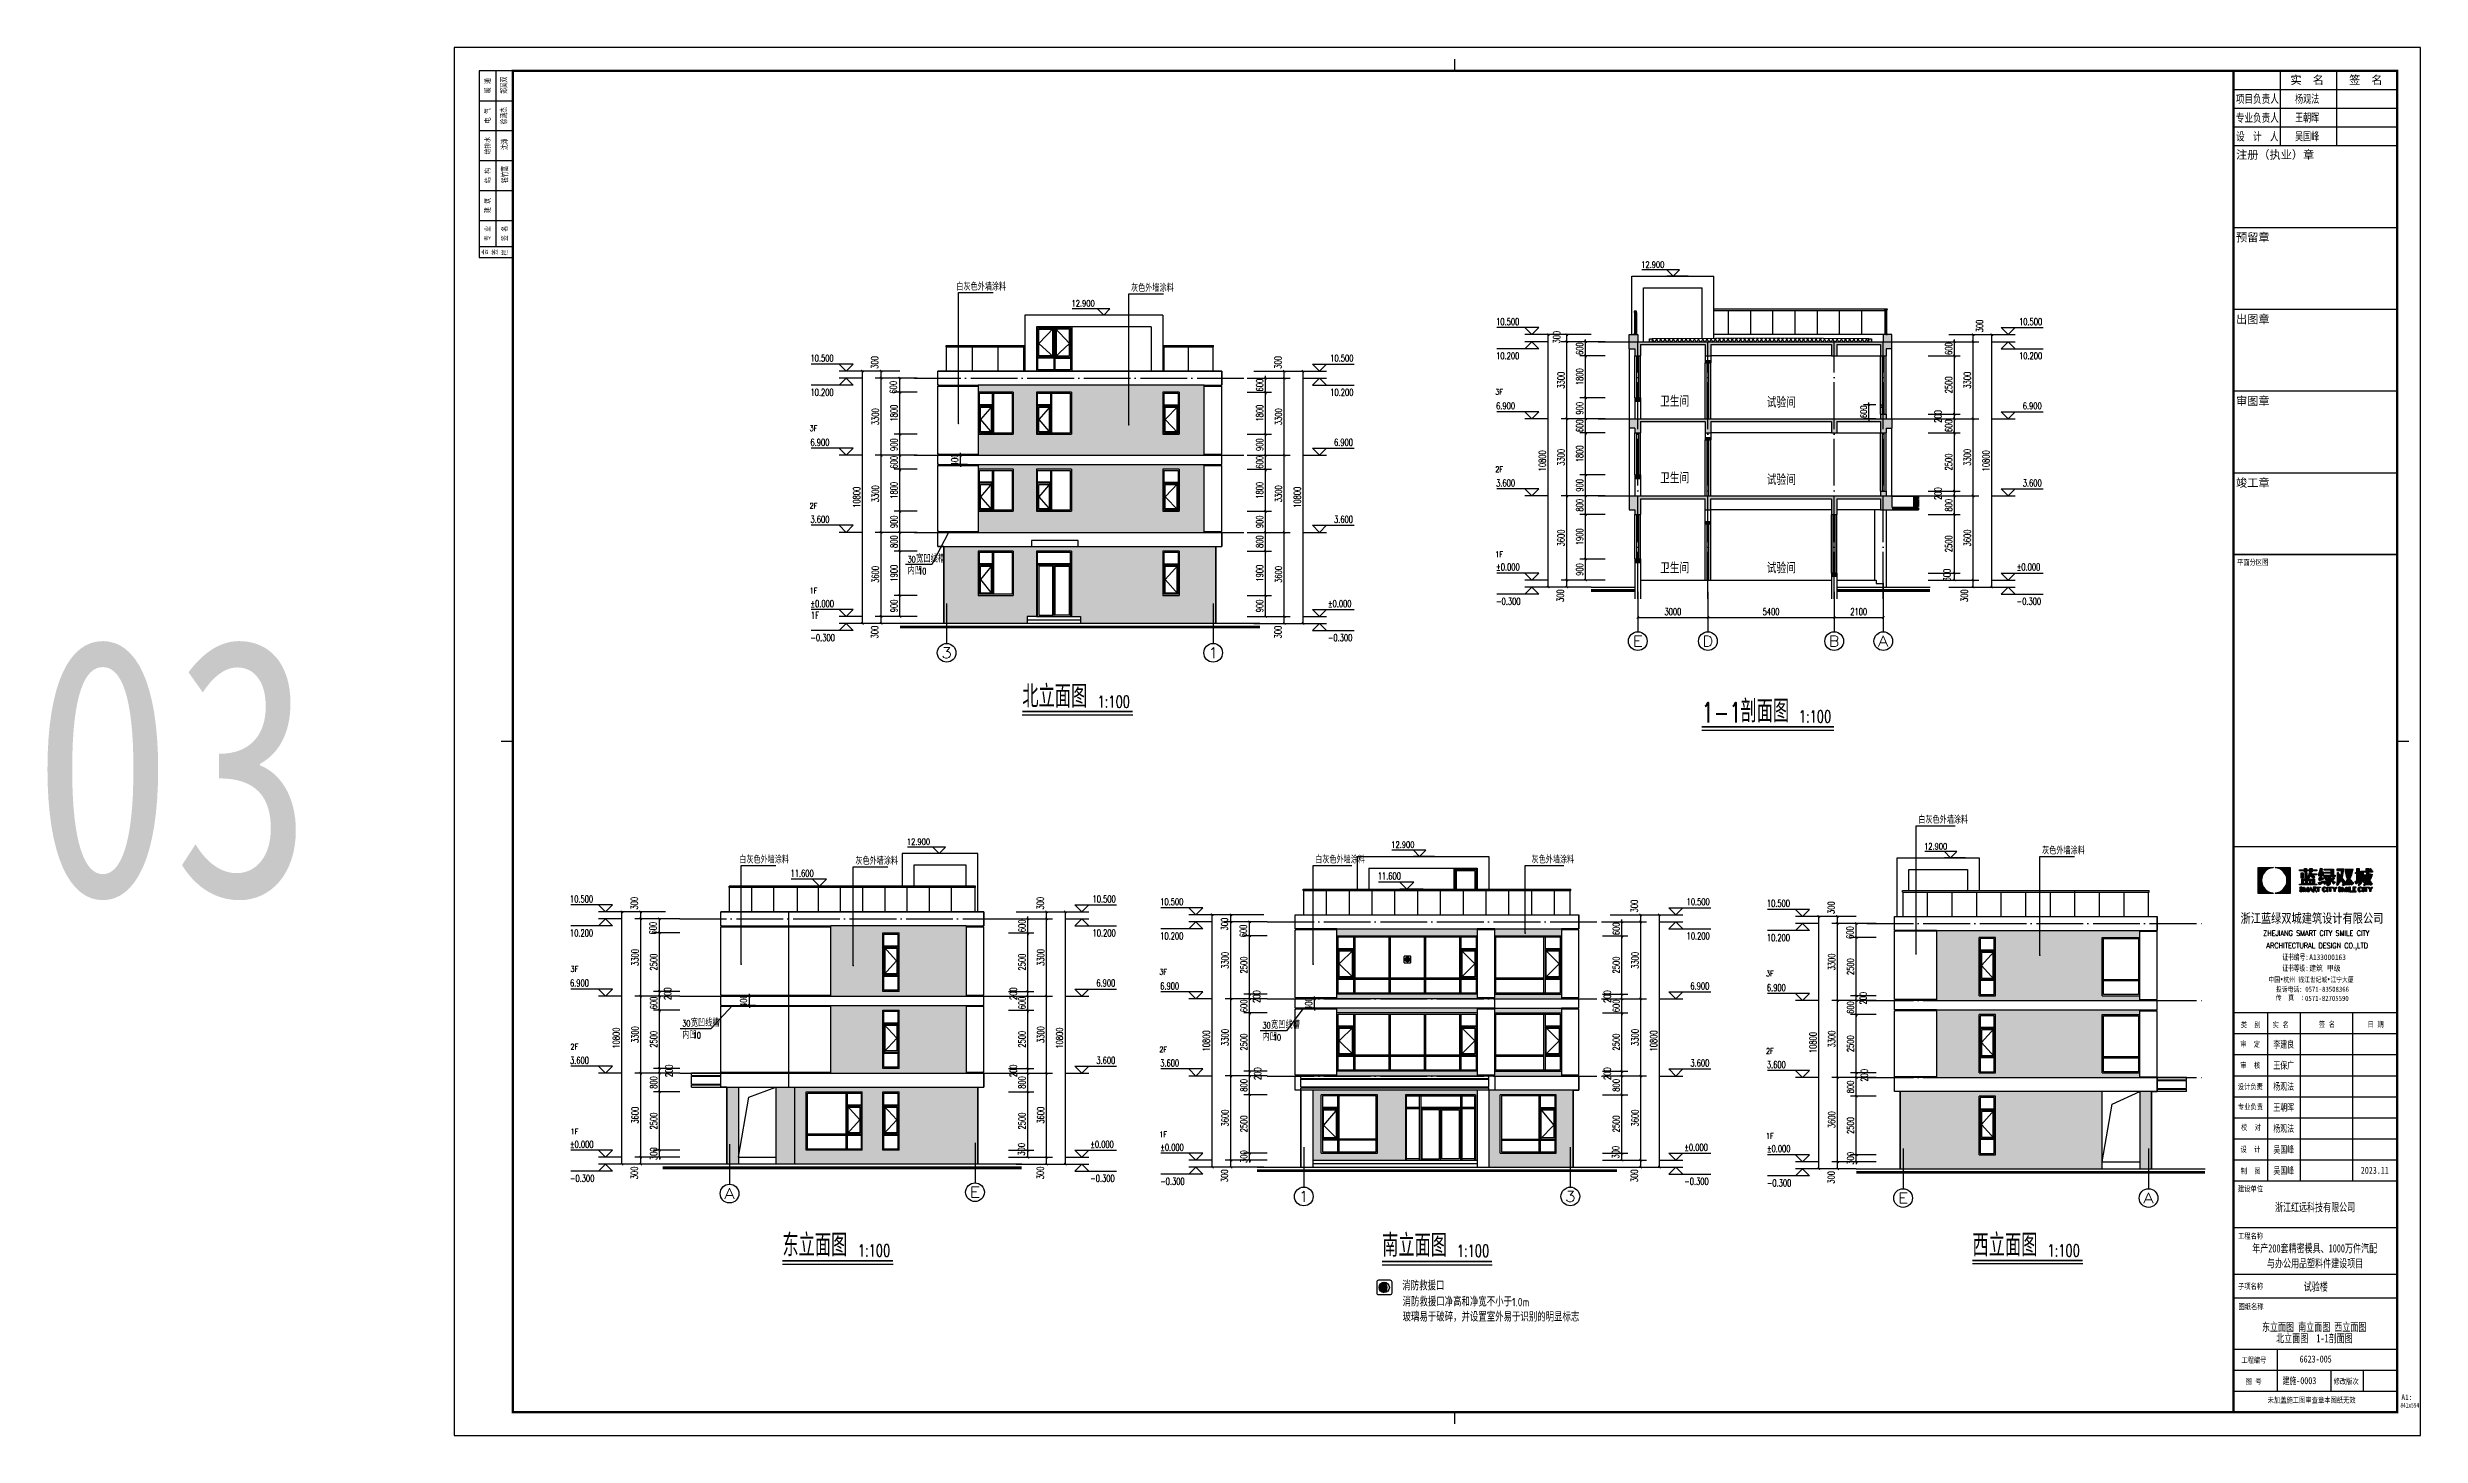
# Model space of a CAD drawing. Extents: x 79570 to 678837, y -1139230 to -612789.
# Drawn here: x 500882 to 602384, y -871823 to -812423 of the extents above; entities that cross this region are included whole.
import ezdxf
from ezdxf.enums import TextEntityAlignment as Align

# ---------------------------------------------------------------- set-up
doc = ezdxf.new("R2010")
doc.units = 0
doc.header["$LTSCALE"] = 1000
doc.header["$MEASUREMENT"] = 0
doc.linetypes.add('DOTE', pattern=[2.42, 2, -0.2, 0.02, -0.2])
for name, color, linetype in [('4', 4, 'Continuous'), ('5', 5, 'Continuous'), ('A-DETL-OVLK-GRAY', 157, 'Continuous'), ('A-DETL-OVLK-THIN', 153, 'Continuous'), ('A-DETL-WIND', 134, 'Continuous'), ('A-DETL-WIND-SUPT', 4, 'Continuous'), ('A-注-尺寸标注......ANNO-DIMS', 90, 'Continuous'), ('A-注-尺寸标注.....ANNO-DIMS', 90, 'Continuous'), ('A-注-尺寸标注01...ANNO-DIMS-01', 95, 'Continuous'), ('A-注-房间名称.....ANNO-ROOM', 161, 'Continuous'), ('A-立-填充(灰).....ELEV-PATT-SC45', 252, 'Continuous'), ('A-立-线.18........ELEV-L.18', 153, 'Continuous'), ('A-立-线.25........ELEV-L.25', 141, 'Continuous'), ('A-立-轮廓线.35....ELEV-OUTL.35', 31, 'Continuous'), ('A-立-门窗.........ELEV-DOWD', 146, 'Continuous'), ('A-通-结构剖线.....COMM-STRU-SECT', 20, 'Continuous'), ('A-通-轴线..........COMM-GRID', 27, 'DOTE'), ('AXIS_TEXT', 7, 'Continuous'), ('DIM_ELEV', 3, 'Continuous'), ('DIM_LEAD', 3, 'Continuous'), ('DIM_SYMB', 3, 'Continuous'), ('PUB_DIM', 3, 'Continuous'), ('PUB_HATCH', 8, 'Continuous'), ('PUB_TEXT', 7, 'Continuous'), ('保温', 6, 'Continuous'), ('剖面填充', 140, 'Continuous'), ('填充', 8, 'Continuous'), ('结-图框', 6, 'Continuous')]:
    doc.layers.add(name, color=color, linetype=linetype)
doc.layers.add('ys-notprint', color=7, linetype='Continuous', plot=False)
doc.layers.add('结-隐线', color=59, linetype='Continuous', plot=False)
doc.styles.add('-黑体', font='simhei.ttf', dxfattribs={"width": 0.8})
doc.styles.add('_TCH_AXIS', font='COMPLEX', dxfattribs={"bigfont": 'GBCBIG'})
doc.styles.add('_TCH_DIM', font='SIMPLEX', dxfattribs={"bigfont": 'GBCBIG'})
doc.styles.add('_TCH_DIM_T3', font='SIMPLEX', dxfattribs={"width": 0.705882, "bigfont": 'GBCBIG'})
doc.styles.add('COMPLEX', font='COMPLEX')
doc.styles.add('HZA', font='GBENOR', dxfattribs={"bigfont": 'GBCBIG'})
doc.styles.add('ROMANT', font='romant__.ttf')
doc.styles.add('工程数字化管理', font='')
doc.styles.add('工程数字化管理0.8', font='', dxfattribs={"width": 0.8})
doc.styles.add('蓝绿图框', font='', dxfattribs={"width": 0.7})
doc.styles.add('黑体', font='simhei.ttf', dxfattribs={"width": 0.8})
doc.styles.get('工程数字化管理').set_extended_font_data('SimSun')
doc.styles.get('工程数字化管理0.8').set_extended_font_data('SimSun')
doc.styles.get('蓝绿图框').set_extended_font_data('SimSun')
doc.dimstyles.new('_TCH_ARCH&&100', dxfattribs={"dimtxt": 297.5, "dimasz": 100, "dimexe": 250, "dimexo": 300, "dimgap": 100, "dimtad": 1, "dimdec": 0, "dimzin": 0, "dimdsep": 46, "dimtxsty": '_TCH_DIM_T3', "dimblk": 'ARCHTICK', "dimcen": 0.09, "dimclrt": 7, "dimazin": 2, "dimtfac": 1, "dimtdec": 0, "dimtix": 1, "dimtmove": 2, "dimatfit": 3, "dimfxl": 1, "dimtolj": 1, "dimtzin": 0, "dimarcsym": 0})
doc.dimstyles.new('_TCH_ARCH&&90', dxfattribs={"dimtxt": 267.75, "dimasz": 90, "dimexe": 225, "dimexo": 270, "dimgap": 90, "dimtad": 1, "dimdec": 0, "dimzin": 0, "dimdsep": 46, "dimtxsty": '_TCH_DIM_T3', "dimblk": 'ARCHTICK', "dimcen": 0.09, "dimclrt": 7, "dimazin": 2, "dimtfac": 1, "dimtdec": 0, "dimtix": 1, "dimtmove": 2, "dimatfit": 3, "dimfxl": 1, "dimtolj": 1, "dimtzin": 0, "dimarcsym": 0})

msp = doc.modelspace()

# ---------------------------------------------------------------- texts
at = {"layer": 'A-注-房间名称.....ANNO-ROOM'}
for s, height, style, p in [(' 卫生间', 460.8, '_TCH_DIM', (569541.7, -827795)), ('试验间', 460.8, '_TCH_DIM', (574422.2, -827838.1)), (' 卫生间', 460.8, '_TCH_DIM', (569541.7, -831075.7)), ('试验间', 460.8, '_TCH_DIM', (574422.2, -831148.3)), (' 卫生间', 460.8, '_TCH_DIM', (569541.7, -834927)), ('试验间', 460.8, '_TCH_DIM', (574422.2, -834927)), ('消防救援口', 359.89, 'HZA', (558831.5, -865603.2)), ('消防救援口净高和净宽不小于1.0m', 359.893, 'HZA', (558845.1, -866291.4)), ('玻璃易于破碎，并设置室外易于识别的明显标志', 359.893, 'HZA', (558845.1, -866938.7))]:
    msp.add_text(s, height=height, dxfattribs=dict(at, style=style)).set_placement(p)
at = {"layer": 'PUB_TEXT'}
for s, height, style, width, p in [('12.900', 267.75, '_TCH_DIM', 0.705882, (569050.9, -821849.3)), ('12.900', 267.75, '_TCH_DIM', 0.705882, (544686.4, -823508.6)), ('10.500', 297.5, '_TCH_DIM', 0.705882, (562845.7, -824308.8)), ('10.500', 297.5, '_TCH_DIM', 0.705882, (585211.1, -824308.8)), ('10.500', 297.5, '_TCH_DIM', 0.705882, (533517.2, -825868.1)), ('10.500', 297.5, '_TCH_DIM', 0.705882, (555750, -825868.1)), ('10.200', 297.5, '_TCH_DIM', 0.705882, (562845.7, -825768.8)), ('10.200', 297.5, '_TCH_DIM', 0.705882, (585211.1, -825768.8)), ('10.200', 297.5, '_TCH_DIM', 0.705882, (533517.2, -827328.1)), ('10.200', 297.5, '_TCH_DIM', 0.705882, (555750, -827328.1)), ('3F', 238, '_TCH_DIM', 0.705882, (562808.8, -827279.4)), ('6.900', 297.5, '_TCH_DIM', 0.705882, (562845.7, -827908.8)), ('6.900', 297.5, '_TCH_DIM', 0.705882, (585371.1, -827908.8)), ('3F', 238, '_TCH_DIM', 0.705882, (533480.3, -828838.7)), ('6.900', 297.5, '_TCH_DIM', 0.705882, (533517.2, -829468.1)), ('6.900', 297.5, '_TCH_DIM', 0.705882, (555910, -829468.1)), ('2F', 238, '_TCH_DIM', 0.705882, (562808.8, -830598.4)), ('3.600', 297.5, '_TCH_DIM', 0.705882, (562845.7, -831208.8)), ('3.600', 297.5, '_TCH_DIM', 0.705882, (585371.1, -831208.8)), ('2F', 238, '_TCH_DIM', 0.705882, (533480.3, -832157.7)), ('3.600', 297.5, '_TCH_DIM', 0.705882, (533517.2, -832768.1)), ('3.600', 297.5, '_TCH_DIM', 0.705882, (555910, -832768.1)), ('30', 272, '_TCH_DIM', 0.705882, (537673.3, -834459.1)), ('1F', 238, '_TCH_DIM', 0.705882, (562808.8, -834230.5)), ('10', 272, '_TCH_DIM', 0.705882, (538122.6, -834971.1)), ('%%P0.000', 297.5, '_TCH_DIM', 0.705882, (562845.7, -834808.8)), ('%%P0.000', 297.5, '_TCH_DIM', 0.705882, (585111.1, -834808.8)), ('1F', 238, '_TCH_DIM', 0.705882, (533480.3, -835789.8)), ('%%P0.000', 297.5, '_TCH_DIM', 0.705882, (533517.2, -836368.1)), ('%%P0.000', 297.5, '_TCH_DIM', 0.705882, (555650, -836368.1)), ('-0.300', 297.5, '_TCH_DIM', 0.705882, (562845.7, -836268.8)), ('-0.300', 297.5, '_TCH_DIM', 0.705882, (585111.1, -836268.8)), ('1F', 297.5, '_TCH_DIM', 0.705882, (533539.3, -836871.7)), ('03', 11040.51, '黑体', 0.8, (500245.1, -848732.5)), ('-0.300', 297.5, '_TCH_DIM', 0.705882, (533517.2, -837828.1)), ('-0.300', 297.5, '_TCH_DIM', 0.705882, (555650, -837828.1)), ('1:100', 510, '_TCH_DIM', 0.705882, (545796.3, -840672.4)), ('1-1', 850, '_TCH_DIM', 0.705882, (571636.9, -841305)), ('1:100', 510, '_TCH_DIM', 0.705882, (575787.7, -841305)), ('12.900', 267.75, '_TCH_DIM', 0.705882, (537644.4, -846550.5)), ('12.900', 267.75, '_TCH_DIM', 0.705882, (558361.5, -846672.8)), ('12.900', 267.75, '_TCH_DIM', 0.705882, (581149.6, -846741.3)), ('11.600', 297.5, '_TCH_DIM', 0.705882, (532666.5, -847910)), ('11.600', 297.5, '_TCH_DIM', 0.705882, (557781.7, -848032.3)), ('10.500', 297.5, '_TCH_DIM', 0.705882, (523231.2, -849010)), ('10.500', 297.5, '_TCH_DIM', 0.705882, (545584.2, -849010)), ('10.500', 297.5, '_TCH_DIM', 0.705882, (548477.4, -849132.3)), ('10.500', 297.5, '_TCH_DIM', 0.705882, (570992.9, -849132.3)), ('10.500', 297.5, '_TCH_DIM', 0.705882, (574426, -849200.8)), ('10.200', 297.5, '_TCH_DIM', 0.705882, (523231.2, -850470)), ('10.200', 297.5, '_TCH_DIM', 0.705882, (545584.2, -850470)), ('10.200', 297.5, '_TCH_DIM', 0.705882, (548477.4, -850592.3)), ('10.200', 297.5, '_TCH_DIM', 0.705882, (570992.9, -850592.3)), ('10.200', 297.5, '_TCH_DIM', 0.705882, (574426, -850660.8)), ('6.900', 297.5, '_TCH_DIM', 0.705882, (523231.2, -852610)), ('3F', 238, '_TCH_DIM', 0.705882, (523253.2, -851980.7)), ('6.900', 297.5, '_TCH_DIM', 0.705882, (545744.2, -852610)), ('3F', 238, '_TCH_DIM', 0.705882, (548440.5, -852103)), ('6.900', 297.5, '_TCH_DIM', 0.705882, (548477.4, -852732.3)), ('6.900', 297.5, '_TCH_DIM', 0.705882, (571152.9, -852732.3)), ('3F', 238, '_TCH_DIM', 0.705882, (574389, -852171.4)), ('6.900', 297.5, '_TCH_DIM', 0.705882, (574426, -852800.8)), ('30', 272, '_TCH_DIM', 0.705882, (528033.6, -854321.2)), ('10', 272, '_TCH_DIM', 0.705882, (528483, -854833.2)), ('30', 272, '_TCH_DIM', 0.705882, (552851.2, -854408)), ('10', 272, '_TCH_DIM', 0.705882, (553300.5, -854920)), ('3.600', 297.5, '_TCH_DIM', 0.705882, (523231.2, -855910)), ('2F', 238, '_TCH_DIM', 0.705882, (523253.2, -855299.7)), ('3.600', 297.5, '_TCH_DIM', 0.705882, (545744.2, -855910)), ('2F', 238, '_TCH_DIM', 0.705882, (548440.5, -855422)), ('2F', 238, '_TCH_DIM', 0.705882, (574389, -855490.5)), ('3.600', 297.5, '_TCH_DIM', 0.705882, (548477.4, -856032.3)), ('3.600', 297.5, '_TCH_DIM', 0.705882, (571152.9, -856032.3)), ('3.600', 297.5, '_TCH_DIM', 0.705882, (574426, -856100.8)), ('1F', 238, '_TCH_DIM', 0.705882, (523253.2, -858931.8)), ('%%P0.000', 297.5, '_TCH_DIM', 0.705882, (523231.2, -859510)), ('%%P0.000', 297.5, '_TCH_DIM', 0.705882, (545484.2, -859510)), ('1F', 238, '_TCH_DIM', 0.705882, (548440.5, -859054.1)), ('%%P0.000', 297.5, '_TCH_DIM', 0.705882, (548477.4, -859632.3)), ('%%P0.000', 297.5, '_TCH_DIM', 0.705882, (570892.9, -859632.3)), ('1F', 238, '_TCH_DIM', 0.705882, (574389, -859122.6)), ('%%P0.000', 297.5, '_TCH_DIM', 0.705882, (574426, -859700.8)), ('-0.300', 297.5, '_TCH_DIM', 0.705882, (523231.2, -860970)), ('-0.300', 297.5, '_TCH_DIM', 0.705882, (545484.2, -860970)), ('-0.300', 297.5, '_TCH_DIM', 0.705882, (548477.4, -861092.3)), ('-0.300', 297.5, '_TCH_DIM', 0.705882, (570892.9, -861092.3)), ('-0.300', 297.5, '_TCH_DIM', 0.705882, (574426, -861160.8)), ('1:100', 510, '_TCH_DIM', 0.705882, (535543.4, -864158.3)), ('1:100', 510, '_TCH_DIM', 0.705882, (561162.8, -864168.7)), ('1:100', 510, '_TCH_DIM', 0.705882, (586425.7, -864155.5))]:
    msp.add_text(s, height=height, dxfattribs=dict(at, style=style, width=width)).set_placement(p)
at = {"layer": 'PUB_TEXT', "style": '_TCH_DIM'}
for s, height, p in [('白灰色外墙涂料', 303.83, (539758.9, -822821.8)), ('灰色外墙涂料', 303.83, (547229.5, -822876.8)), ('宽凹线槽', 308.65, (538039, -834459.1)), ('内凹', 308.65, (537673.3, -834971.1)), ('北立面图', 964.54, (542579.3, -840672.4)), ('剖面图', 964.54, (573294.1, -841305)), ('白灰色外墙涂料', 303.83, (580903.9, -845633.5)), ('白灰色外墙涂料', 303.83, (530472.5, -847337.8)), ('灰色外墙涂料', 303.83, (535440.7, -847392.8)), ('白灰色外墙涂料', 303.83, (555107.8, -847337.8)), ('灰色外墙涂料', 303.83, (564359.7, -847337.8)), ('灰色外墙涂料', 303.83, (586198.5, -846950)), ('内凹', 308.65, (528033.6, -854833.2)), ('宽凹线槽', 308.65, (528399.3, -854321.2)), ('内凹', 308.65, (552851.2, -854920)), ('宽凹线槽', 308.65, (553216.9, -854408)), ('东立面图', 964.54, (532315.7, -864158.3)), ('南立面图', 964.54, (557967.1, -864168.7)), ('西立面图', 964.54, (583219.3, -864155.5))]:
    msp.add_text(s, height=height, dxfattribs=at).set_placement(p)

# ---------------------------------------------------------------- blocks, each defined once
blk = doc.blocks.new('xf')
at = {"layer": 'PUB_HATCH'}
blk.add_hatch(color=256, dxfattribs=at).paths.add_polyline_path([(4317876, -121762, 0.8154688), (4317876, -121999, 0.3560463), (4317973, -121880, 0.3560463)])
at = {"layer": '保温'}
blk.add_lwpolyline([(4317975, -121706), (4317719, -121706, 0.4142136), (4317674, -121751), (4317674, -122013, 0.4142136), (4317719, -122058), (4317975, -122058, 0.4142136), (4318020, -122013), (4318020, -121751, 0.4142136)], format="xyb", close=True, dxfattribs=at)
blk.add_circle((4317852, -121880), 121, dxfattribs=at)
blk.add_arc((4317900, -121880), 121, 101.60766, 258.39234, dxfattribs=at)
blk = doc.blocks.new('A$C5B6C5EFE')
at = {"layer": '填充'}
blk.add_hatch(color=256, dxfattribs=at).paths.add_polyline_path([(52, 198, 0.356046), (160, 66, 0.815469), (160, 329, 0.356046)])
at = {"layer": '保温'}
blk.add_lwpolyline([(50, 392), (334, 392, -0.414214), (384, 342), (384, 50, -0.414214), (334, 0), (50, 0, -0.414214), (0, 50), (0, 342, -0.414214)], format="xyb", close=True, dxfattribs=at)
blk.add_circle((187, 198), 135, dxfattribs=at)
blk.add_arc((132, 198), 135, 281.60766, 78.39234, dxfattribs=at)
blk = doc.blocks.new('template_浙_标准图框A1_A1_0.0000_1bed4683cac0ca9b963c039433737638')
at = {"true_color": 0x1306c6}
h = blk.add_hatch(color=172, dxfattribs=at)
h.dxf.hatch_style = 1
edge = h.paths.add_edge_path()
edge.add_arc((778.4, 237.6), 5.44, 94.4808, 265.5192)
edge.add_line((777.9, 232.1), (777.9, 232))
edge.add_line((777.9, 232), (771.6, 232))
edge.add_line((771.6, 232), (771.6, 243.1))
edge.add_line((771.6, 243.1), (777.9, 243.1))
edge.add_line((777.9, 243.1), (777.9, 243))
at = {"true_color": 0x09f68f}
h = blk.add_hatch(color=110, dxfattribs=at)
h.dxf.hatch_style = 1
edge = h.paths.add_edge_path()
edge.add_arc((778.4, 237.6), 5.44, 274.4808, 445.5192)
edge.add_line((778.8, 243), (778.8, 243.1))
edge.add_line((778.8, 243.1), (785.2, 243.1))
edge.add_line((785.2, 243.1), (785.2, 232))
edge.add_line((785.2, 232), (778.8, 232))
edge.add_line((778.8, 232), (778.8, 232.1))
at = {"layer": '结-图框'}
h = blk.add_hatch(color=256, dxfattribs=at)
h.dxf.hatch_style = 1
h.paths.add_polyline_path([(789.2, 241.6), (789.2, 242.1), (791.3, 242.1), (791.3, 242.7), (792.2, 242.7), (792.2, 242.1), (793.6, 242.1), (793.6, 242.7), (794.6, 242.7), (794.6, 242.1), (796.7, 242.1), (796.7, 241.6), (794.6, 241.6), (794.6, 241.2), (793.6, 241.2), (793.6, 241.6), (792.2, 241.6), (792.2, 241.2), (791.3, 241.2), (791.3, 241.6)])
h = blk.add_hatch(color=256, dxfattribs=at)
h.dxf.hatch_style = 1
h.paths.add_polyline_path([(794.1, 237.7), (794.7, 237.7), (794.7, 236.1), (794.1, 236.1)], flags=16)
h.paths.add_polyline_path([(792.6, 237.7), (793.3, 237.7), (793.3, 236.1), (792.6, 236.1)], flags=16)
h.paths.add_polyline_path([(791.1, 237.7), (791.8, 237.7), (791.8, 236.1), (791.1, 236.1)], flags=16)
h.paths.add_polyline_path([(790.2, 238.1), (795.7, 238.1), (795.7, 236), (796.7, 236), (796.7, 235.6), (789.2, 235.6), (789.2, 236), (790.2, 236)])
h = blk.add_hatch(color=256, dxfattribs=at)
h.dxf.hatch_style = 1
edge = h.paths.add_edge_path()
edge.add_arc((790, 234.1), 0.588, 9.9796, 76.7224)
edge.add_arc((789.9, 233.5), 1.24, 79.5039, 102.9531)
edge.add_arc((789.8, 234.2), 0.529, 108.763, 246.02)
edge.add_arc((787.1, 228.6), 5.67, 61.3697, 64.4694, ccw=False)
edge.add_arc((778.6, 213.1), 23.3, 60.4561, 61.2882, ccw=False)
edge.add_arc((790, 233.2), 0.22, -60.3284, 60.3284, ccw=False)
edge.add_arc((789.9, 233.5), 0.518, 238.338, 296.0908, ccw=False)
edge.add_arc((789.8, 233.3), 0.3, 192.0612, 237.6569, ccw=False)
edge.add_line((789.5, 233.2), (789.2, 233.2))
edge.add_arc((789.7, 233.3), 0.531, 185.3315, 253.0518)
edge.add_arc((789.9, 234), 1.28, 255.9815, 284.0185)
edge.add_arc((790.1, 233.3), 0.544, 285.7074, 345.1562)
edge.add_arc((789.2, 233.3), 1.38, 355.2021, 364.7979)
edge.add_arc((790, 233.2), 0.614, 16.7204, 65.8869)
edge.add_arc((792.6, 238.8), 5.51, 238.4974, 244.9677, ccw=False)
edge.add_arc((789.8, 234.3), 0.22, 118.1848, 245.3518, ccw=False)
edge.add_arc((789.9, 234), 0.475, 68.687, 115.2178, ccw=False)
edge.add_arc((789.9, 234.1), 0.432, 18.8861, 64.2576, ccw=False)
edge.add_line((790.3, 234.2), (790.6, 234.2))
edge.add_line((790.6, 234.2), (790.6, 234.2))
h = blk.add_hatch(color=256, dxfattribs=at)
h.dxf.hatch_style = 1
h.paths.add_polyline_path([(790, 240.8), (790.8, 240.8), (790.8, 238.5), (790, 238.5)])
h = blk.add_hatch(color=256, dxfattribs=at)
h.dxf.hatch_style = 1
h.paths.add_polyline_path([(790.9, 232.7), (790.9, 234.7), (791.3, 234.7), (791.9, 233.3), (792.6, 234.7), (793, 234.7), (793, 232.7), (792.6, 232.7), (792.6, 234.2), (791.9, 232.7), (791.8, 232.7), (791.1, 234.2), (791.1, 232.7)])
h = blk.add_hatch(color=256, dxfattribs=at)
h.dxf.hatch_style = 1
h.paths.add_polyline_path([(791.6, 240.9), (792.4, 240.9), (792.4, 238.4), (791.6, 238.4)])
h = blk.add_hatch(color=256, dxfattribs=at)
h.dxf.hatch_style = 1
edge = h.paths.add_edge_path()
edge.add_arc((769.8, 260.1), 31.9, 316.8809, 317.9792)
edge.add_arc((788.8, 242.2), 5.77, 324.3171, 337.7332)
edge.add_line((794.1, 240), (796.5, 240))
edge.add_line((796.5, 240), (796.5, 240.4))
edge.add_line((796.5, 240.4), (794.3, 240.4))
edge.add_line((794.3, 240.4), (794.4, 240.8))
edge.add_line((794.4, 240.8), (793.4, 241))
edge.add_arc((777.7, 244.5), 16.2, 337.5882, 347.2817, ccw=False)
edge.add_line((792.6, 238.4), (793, 238.4))
h = blk.add_hatch(color=256, dxfattribs=at)
h.dxf.hatch_style = 1
h.paths.add_polyline_path([(794, 234.1), (793.7, 233.6), (794.2, 233.6)], flags=16)
h.paths.add_polyline_path([(794, 234.7), (794.1, 234.7), (795, 232.7), (794.6, 232.7), (794.3, 233.4), (793.6, 233.4), (793.3, 232.7), (793.1, 232.7)])
h = blk.add_hatch(color=256, dxfattribs=at)
h.dxf.hatch_style = 1
edge = h.paths.add_edge_path()
edge.add_line((794.1, 239.4), (795.4, 238.3))
edge.add_line((795.4, 238.3), (795.8, 239.1))
edge.add_arc((793.7, 236.2), 3.58, 53.6663, 80.6173)
edge.add_line((794.3, 239.7), (794.1, 239.4))
h = blk.add_hatch(color=256, dxfattribs=at)
h.dxf.hatch_style = 1
edge = h.paths.add_edge_path(flags=16)
edge.add_line((795.5, 233.8), (795.5, 234.5))
edge.add_line((795.5, 234.5), (795.7, 234.5))
edge.add_arc((795.7, 234.2), 0.346, -90, 90, ccw=False)
edge.add_line((795.7, 233.8), (795.5, 233.8))
edge = h.paths.add_edge_path()
edge.add_line((795.1, 234.7), (795.1, 232.7))
edge.add_line((795.1, 232.7), (795.5, 232.7))
edge.add_line((795.5, 232.7), (795.5, 233.6))
edge.add_line((795.5, 233.6), (795.6, 233.6))
edge.add_line((795.6, 233.6), (796.3, 232.7))
edge.add_line((796.3, 232.7), (796.7, 232.7))
edge.add_line((796.7, 232.7), (796, 233.7))
edge.add_arc((795.8, 234.2), 0.62, 289.2725, 342.8285)
edge.add_arc((795.5, 234.2), 0.963, 352.9852, 367.0148)
edge.add_arc((795.9, 234.2), 0.508, 14.2411, 94.8482)
edge.add_line((795.9, 234.7), (795.1, 234.7))
h = blk.add_hatch(color=256, dxfattribs=at)
h.dxf.hatch_style = 1
h.paths.add_polyline_path([(796.5, 234.7), (798.2, 234.7), (798.2, 234.5), (797.5, 234.5), (797.5, 232.8), (797.1, 232.8), (797.1, 234.5), (796.5, 234.5)])
h = blk.add_hatch(color=256, dxfattribs=at)
h.dxf.hatch_style = 1
edge = h.paths.add_edge_path()
edge.add_arc((743.6, 412.4), 183.8, 286.9547, 287.7824)
edge.add_line((799.7, 237.4), (799.8, 237.1))
edge.add_arc((795.3, 242.1), 6.74, 289.5368, 311.3928, ccw=False)
edge.add_line((797.6, 235.8), (797.2, 236.6))
h = blk.add_hatch(color=256, dxfattribs=at)
h.dxf.hatch_style = 1
edge = h.paths.add_edge_path()
edge.add_arc((782.1, 247.3), 16.8, 335.8488, 344.278, ccw=False)
edge.add_line((797.4, 240.4), (797.2, 240.3))
edge.add_line((797.2, 240.3), (797.4, 239.5))
edge.add_line((797.4, 239.5), (798.4, 239.9))
edge.add_line((798.4, 239.9), (797.6, 238.4))
edge.add_line((797.6, 238.4), (797.4, 238.4))
edge.add_line((797.4, 238.4), (797.6, 237.5))
edge.add_arc((793.8, 249.8), 12.9, 287.3605, 296.7076)
edge.add_line((799.6, 238.3), (799.5, 238.6))
edge.add_line((799.5, 238.6), (798.3, 238.5))
edge.add_arc((791.9, 244.2), 8.54, 318.0932, 336.886)
edge.add_line((799.8, 240.8), (799, 241.2))
edge.add_line((799, 241.2), (798.7, 240.4))
edge.add_line((798.7, 240.4), (798.1, 240.4))
edge.add_arc((775.9, 255.5), 26.8, 325.8138, 330.5959)
edge.add_line((799.2, 242.3), (798.3, 242.7))
h = blk.add_hatch(color=256, dxfattribs=at)
h.dxf.hatch_style = 1
edge = h.paths.add_edge_path()
edge.add_line((800.5, 234.1), (800.8, 234.1))
edge.add_arc((800, 233.9), 0.835, 19.9955, 81.9499)
edge.add_arc((799.9, 233.8), 0.927, 75.7054, 104.2946)
edge.add_arc((799.9, 233.7), 0.977, 99.0053, 260.9947)
edge.add_arc((799.9, 233.8), 1.07, 259.1318, 280.8682)
edge.add_arc((800, 233.6), 0.836, 276.1144, 339.0643)
edge.add_line((800.8, 233.3), (800.5, 233.3))
edge.add_arc((800, 233.6), 0.619, 283.1978, 333.6318, ccw=False)
edge.add_arc((800, 233.5), 0.585, 251.2794, 282.4412, ccw=False)
edge.add_arc((800.2, 233.7), 0.823, 120.4457, 244.7509, ccw=False)
edge.add_arc((800, 233.8), 0.715, 81.0184, 112.8465, ccw=False)
edge.add_arc((800, 233.9), 0.6, 24.2483, 75.4916, ccw=False)
h = blk.add_hatch(color=256, dxfattribs=at)
h.dxf.hatch_style = 1
edge = h.paths.add_edge_path()
edge.add_line((799.8, 242.4), (803.7, 242.4))
edge.add_line((803.7, 242.4), (803.7, 239.8))
edge.add_line((803.7, 239.8), (804.5, 239.8))
edge.add_line((804.5, 239.8), (804.5, 239.3))
edge.add_line((804.5, 239.3), (802.3, 239.3))
edge.add_line((802.3, 239.3), (802.3, 238.9))
edge.add_line((802.3, 238.9), (803, 238.1))
edge.add_line((803, 238.1), (803.7, 239))
edge.add_line((803.7, 239), (804.4, 238.5))
edge.add_arc((800.2, 242.5), 5.75, 303.7889, 316.4401, ccw=False)
edge.add_arc((808.8, 242.5), 7.2, 221.8622, 234.1922)
edge.add_line((804.5, 236.6), (803.8, 236))
edge.add_arc((808.5, 241), 6.82, 205.7547, 227.3634, ccw=False)
edge.add_line((802.3, 238), (802.3, 235.9))
edge.add_arc((801.4, 236.6), 1.19, 258.1842, 324.6666, ccw=False)
edge.add_line((801.1, 235.4), (800.9, 236))
edge.add_arc((801, 236.5), 0.524, 259.2831, 337.9673)
edge.add_line((801.5, 236.4), (801.5, 237.2))
edge.add_arc((795.7, 242.8), 8.08, 302.0365, 315.7591, ccw=False)
edge.add_line((800, 236), (799.5, 236.7))
edge.add_line((799.5, 236.7), (801.5, 237.8))
edge.add_line((801.5, 237.8), (801.5, 239.3))
edge.add_line((801.5, 239.3), (799.7, 239.3))
edge.add_line((799.7, 239.3), (799.7, 239.8))
edge.add_line((799.7, 239.8), (802.8, 239.8))
edge.add_line((802.8, 239.8), (802.8, 240.6))
edge.add_line((802.8, 240.6), (800, 240.6))
edge.add_line((800, 240.6), (800, 241.1))
edge.add_line((800, 241.1), (802.8, 241.1))
edge.add_line((802.8, 241.1), (802.8, 242))
edge.add_line((802.8, 242), (799.8, 242))
edge.add_line((799.8, 242), (799.8, 242.4))
h = blk.add_hatch(color=256, dxfattribs=at)
h.dxf.hatch_style = 1
edge = h.paths.add_edge_path()
edge.add_arc((799.2, 236.6), 2.69, 38.2355, 68.9463, ccw=False)
edge.add_line((801.3, 238.2), (800.6, 237.7))
edge.add_line((800.6, 237.7), (799.9, 238.8))
edge.add_line((799.9, 238.8), (800.1, 239.1))
h = blk.add_hatch(color=256, dxfattribs=at)
h.dxf.hatch_style = 1
h.paths.add_polyline_path([(801, 234.7), (801.4, 234.7), (801.4, 232.7), (801, 232.7)])
h = blk.add_hatch(color=256, dxfattribs=at)
h.dxf.hatch_style = 1
h.paths.add_polyline_path([(801.6, 234.7), (803.3, 234.7), (803.3, 234.5), (802.6, 234.5), (802.6, 232.8), (802.2, 232.8), (802.2, 234.5), (801.6, 234.5)])
h = blk.add_hatch(color=256, dxfattribs=at)
h.dxf.hatch_style = 1
h.paths.add_polyline_path([(803.4, 234.7), (803.8, 234.7), (804.4, 233.8), (804.9, 234.7), (805.2, 234.7), (804.5, 233.6), (804.5, 232.8), (804.1, 232.8), (804.1, 233.6)])
h = blk.add_hatch(color=256, dxfattribs=at)
h.dxf.hatch_style = 1
edge = h.paths.add_edge_path()
edge.add_line((808.3, 242.3), (805.2, 242.3))
edge.add_line((805.2, 242.3), (805.2, 241.8))
edge.add_line((805.2, 241.8), (807.3, 241.8))
edge.add_arc((794.1, 243.3), 13.3, 343.6575, 353.681, ccw=False)
edge.add_line((806.8, 239.5), (805.7, 240.9))
edge.add_line((805.7, 240.9), (805.2, 240.6))
edge.add_arc((793.3, 231.1), 15.2, 29.5847, 38.4684, ccw=False)
edge.add_arc((794.1, 243.3), 13.3, 325.014, 339.527, ccw=False)
edge.add_line((805, 235.7), (805.4, 235.5))
edge.add_arc((800.8, 240.8), 7.02, 310.8624, 334.2684)
edge.add_line((807.1, 237.7), (807.8, 236.3))
edge.add_line((807.8, 236.3), (808.8, 237))
edge.add_line((808.8, 237), (807.5, 238.7))
edge.add_arc((794, 243.7), 14.3, 339.9118, 354.5568)
h = blk.add_hatch(color=256, dxfattribs=at)
h.dxf.hatch_style = 1
edge = h.paths.add_edge_path()
edge.add_arc((806.5, 234.1), 0.588, 9.9796, 76.7224)
edge.add_arc((806.4, 233.5), 1.24, 79.5039, 102.9531)
edge.add_arc((806.3, 234.2), 0.529, 108.763, 246.02)
edge.add_arc((803.7, 228.6), 5.67, 61.3697, 64.4694, ccw=False)
edge.add_arc((795.2, 213.1), 23.3, 60.4561, 61.2882, ccw=False)
edge.add_arc((806.6, 233.2), 0.22, -60.3284, 60.3284, ccw=False)
edge.add_arc((806.5, 233.5), 0.518, 238.338, 296.0908, ccw=False)
edge.add_arc((806.3, 233.3), 0.3, 192.0612, 237.6569, ccw=False)
edge.add_line((806.1, 233.2), (805.8, 233.2))
edge.add_arc((806.3, 233.3), 0.531, 185.3315, 253.0518)
edge.add_arc((806.5, 234), 1.28, 255.9815, 284.0185)
edge.add_arc((806.6, 233.3), 0.544, 285.7074, 345.1562)
edge.add_arc((805.8, 233.3), 1.38, 355.2021, 364.7979)
edge.add_arc((806.6, 233.2), 0.614, 16.7204, 65.8869)
edge.add_arc((809.1, 238.8), 5.51, 238.4974, 244.9677, ccw=False)
edge.add_arc((806.4, 234.3), 0.22, 118.1848, 245.3518, ccw=False)
edge.add_arc((806.5, 234), 0.475, 68.687, 115.2178, ccw=False)
edge.add_arc((806.4, 234.1), 0.432, 18.8861, 64.2576, ccw=False)
edge.add_line((806.8, 234.2), (807.1, 234.2))
edge.add_line((807.1, 234.2), (807.1, 234.2))
h = blk.add_hatch(color=256, dxfattribs=at)
h.dxf.hatch_style = 1
h.paths.add_polyline_path([(807.4, 232.7), (807.4, 234.7), (807.8, 234.7), (808.5, 233.3), (809.1, 234.7), (809.5, 234.7), (809.5, 232.7), (809.1, 232.7), (809.1, 234.2), (808.5, 232.7), (808.3, 232.7), (807.7, 234.2), (807.7, 232.7)])
h = blk.add_hatch(color=256, dxfattribs=at)
h.dxf.hatch_style = 1
edge = h.paths.add_edge_path(flags=16)
edge.add_line((809.2, 241.8), (811, 241.8))
edge.add_arc((799.9, 243.4), 11.2, 336.7665, 351.8304, ccw=False)
edge.add_arc((816.7, 242.8), 7.5, 187.7244, 210.7505, ccw=False)
edge = h.paths.add_edge_path()
edge.add_line((808.7, 242.3), (812.2, 242.3))
edge.add_arc((801.5, 243.5), 10.7, 329.6916, 353.734, ccw=False)
edge.add_arc((815.9, 241.6), 6.22, 214.4705, 236.3148)
edge.add_line((812.4, 236.4), (811.6, 235.6))
edge.add_arc((815.1, 240), 5.62, 209.6576, 232.0919, ccw=False)
edge.add_arc((804.7, 241.7), 7.11, 296.2545, 320.6438, ccw=False)
edge.add_line((807.8, 235.3), (807.6, 235.7))
edge.add_arc((804.8, 240.4), 5.51, 300.0754, 333.7924)
edge.add_arc((818.4, 242.5), 9.69, 181.1153, 207.5608, ccw=False)
h = blk.add_hatch(color=256, dxfattribs=at)
h.dxf.hatch_style = 1
h.paths.add_polyline_path([(809.9, 234.7), (810.3, 234.7), (810.3, 232.7), (809.9, 232.7)])
h = blk.add_hatch(color=256, dxfattribs=at)
h.dxf.hatch_style = 1
h.paths.add_polyline_path([(810.6, 234.7), (810.6, 232.7), (811.9, 232.7), (811.9, 233), (811, 233), (811, 234.7)])
h = blk.add_hatch(color=256, dxfattribs=at)
h.dxf.hatch_style = 1
h.paths.add_polyline_path([(812, 234.7), (812, 232.7), (813.4, 232.7), (813.4, 233), (812.4, 233), (812.4, 233.7), (813.1, 233.7), (813.1, 233.9), (812.4, 233.9), (812.4, 234.5), (813.4, 234.5), (813.4, 234.7)])
h = blk.add_hatch(color=256, dxfattribs=at)
h.dxf.hatch_style = 1
edge = h.paths.add_edge_path()
edge.add_line((813.8, 242.7), (814.7, 242.7))
edge.add_line((814.7, 242.7), (814.7, 241))
edge.add_line((814.7, 241), (815.2, 241))
edge.add_line((815.2, 241), (815.2, 240.5))
edge.add_line((815.2, 240.5), (814.7, 240.5))
edge.add_line((814.7, 240.5), (814.7, 237.5))
edge.add_line((814.7, 237.5), (815.3, 237.7))
edge.add_arc((806.4, 239.3), 9.1, 349.6312, 358.6595)
edge.add_line((815.5, 239.1), (815.5, 241.5))
edge.add_line((815.5, 241.5), (817.8, 241.5))
edge.add_arc((788.8, 241.8), 29, 359.4139, 361.7582)
edge.add_line((817.8, 242.7), (818.7, 242.7))
edge.add_arc((782.8, 241.7), 35.9, -0.1865, 1.65, ccw=False)
edge.add_line((818.7, 241.6), (819.6, 241.6))
edge.add_line((819.6, 241.6), (819, 242.3))
edge.add_line((819, 242.3), (819.2, 242.5))
edge.add_arc((818.9, 240.8), 1.79, 39.3013, 77.7488, ccw=False)
edge.add_line((820.3, 241.9), (819.9, 241.6))
edge.add_line((819.9, 241.6), (820.4, 241.6))
edge.add_line((820.4, 241.6), (820.4, 241.1))
edge.add_line((820.4, 241.1), (818.7, 241.1))
edge.add_arc((830.5, 241), 11.8, 179.7254, 190.8238)
edge.add_arc((812.6, 242), 7.08, 333.5015, 347.3609)
edge.add_line((819.5, 240.4), (820.4, 240.1))
edge.add_arc((811.8, 242.7), 9.03, 326.2775, 343.675, ccw=False)
edge.add_arc((822.9, 239.2), 3.94, 203.6015, 231.7883)
edge.add_line((820.4, 236.1), (819.8, 235.5))
edge.add_arc((822, 238.4), 3.58, 204.5359, 233.3966, ccw=False)
edge.add_arc((814.7, 240), 5.06, 294.9451, 321.5121, ccw=False)
edge.add_line((816.9, 235.4), (816.6, 235.7))
edge.add_arc((812.9, 240.8), 6.3, 306.3974, 330.8119)
edge.add_arc((829.2, 240.9), 11.4, 179.204, 196.4582, ccw=False)
edge.add_line((817.9, 241.1), (816.4, 241.1))
edge.add_line((816.4, 241.1), (816.4, 240))
edge.add_line((816.4, 240), (817.6, 240))
edge.add_line((817.6, 240), (817.6, 237.8))
edge.add_arc((816.2, 237.9), 1.48, 317.669, 357.7976, ccw=False)
edge.add_arc((816.5, 237.6), 1.04, 281.7787, 315.4666, ccw=False)
edge.add_line((816.7, 236.6), (816.2, 237.2))
edge.add_arc((816.1, 237.8), 0.661, 284.465, 324.8069)
edge.add_arc((815.6, 238.1), 1.21, 326.4, 351.6175)
edge.add_line((816.8, 238), (816.8, 239.5))
edge.add_line((816.8, 239.5), (816.3, 239.5))
edge.add_line((816.3, 239.5), (816.3, 238.4))
edge.add_arc((809.1, 239.4), 7.36, 337.3834, 352.4609, ccw=False)
edge.add_arc((811.9, 238.9), 4.57, 309.3388, 329.8444, ccw=False)
edge.add_line((814.8, 235.3), (814.4, 235.6))
edge.add_arc((812.4, 237.6), 2.9, 315.6799, 349.6945)
edge.add_arc((809, 247.2), 11.9, 291.3244, 301.5845, ccw=False)
edge.add_line((813.3, 236.1), (813, 237.2))
edge.add_line((813, 237.2), (813.8, 237.3))
edge.add_line((813.8, 237.3), (813.8, 240.5))
edge.add_line((813.8, 240.5), (813.2, 240.5))
edge.add_line((813.2, 240.5), (813.2, 241))
edge.add_line((813.2, 241), (813.8, 241))
edge.add_line((813.8, 241), (813.8, 242.7))
h = blk.add_hatch(color=256, dxfattribs=at)
h.dxf.hatch_style = 1
edge = h.paths.add_edge_path()
edge.add_line((815.8, 234.1), (816.1, 234.1))
edge.add_arc((815.3, 233.9), 0.835, 19.9955, 81.9499)
edge.add_arc((815.2, 233.8), 0.927, 75.7054, 104.2946)
edge.add_arc((815.1, 233.7), 0.977, 99.0053, 260.9947)
edge.add_arc((815.1, 233.8), 1.07, 259.1318, 280.8682)
edge.add_arc((815.3, 233.6), 0.836, 276.1144, 339.0643)
edge.add_line((816, 233.3), (815.8, 233.3))
edge.add_arc((815.2, 233.6), 0.619, 283.1978, 333.6318, ccw=False)
edge.add_arc((815.2, 233.5), 0.585, 251.2794, 282.4412, ccw=False)
edge.add_arc((815.4, 233.7), 0.823, 120.4457, 244.7509, ccw=False)
edge.add_arc((815.3, 233.8), 0.715, 81.0184, 112.8465, ccw=False)
edge.add_arc((815.2, 233.9), 0.6, 24.2483, 75.4916, ccw=False)
h = blk.add_hatch(color=256, dxfattribs=at)
h.dxf.hatch_style = 1
h.paths.add_polyline_path([(816.3, 234.7), (816.7, 234.7), (816.7, 232.7), (816.3, 232.7)])
h = blk.add_hatch(color=256, dxfattribs=at)
h.dxf.hatch_style = 1
h.paths.add_polyline_path([(816.8, 234.7), (818.5, 234.7), (818.5, 234.5), (817.9, 234.5), (817.9, 232.8), (817.5, 232.8), (817.5, 234.5), (816.8, 234.5)])
h = blk.add_hatch(color=256, dxfattribs=at)
h.dxf.hatch_style = 1
h.paths.add_polyline_path([(818.6, 234.7), (819, 234.7), (819.6, 233.8), (820.2, 234.7), (820.5, 234.7), (819.7, 233.6), (819.7, 232.8), (819.3, 232.8), (819.3, 233.6)])
at = {"color": 172, "true_color": 0x1306c6}
for p, q in [((771.6, 232), (771.6, 243.1)), ((771.6, 243.1), (777.9, 243.1)), ((777.9, 232), (771.6, 232))]:
    blk.add_line(p, q, dxfattribs=at)
at = {"color": 5}
for p, q in [((777.9, 243.1), (777.9, 243)), ((777.9, 232.1), (777.9, 232))]:
    blk.add_line(p, q, dxfattribs=at)
at = {"color": 110, "true_color": 0x09f68f}
for p, q in [((778.8, 243.1), (785.2, 243.1)), ((778.8, 243.1), (778.8, 243)), ((785.2, 243.1), (785.2, 232)), ((778.8, 232.1), (778.8, 232)), ((785.2, 232), (778.8, 232))]:
    blk.add_line(p, q, dxfattribs=at)
at = {"color": 172, "true_color": 0x1306c6}
blk.add_arc((778.4, 237.6), 5.44, 94.4808, 265.5192, dxfattribs=at)
at = {"color": 110, "true_color": 0x09f68f}
blk.add_arc((778.4, 237.6), 5.44, 274.4808, 85.5192, dxfattribs=at)
at = {"layer": '结-图框'}
for p, q in [((10.6, 584), (10.6, 504.1)), ((25, 584), (10.6, 584)), ((17.8, 584), (17.8, 508.8)), ((831, 584), (25, 584)), ((761, 377), (761, 584)), ((761, 584), (831, 584)), ((781, 584), (781, 552)), ((805, 584), (805, 552)), ((831, 584), (831, 584)), ((831, 584), (831, 377)), ((10.6, 571.2), (25, 571.2)), ((761, 576), (831, 576)), ((10.6, 558.4), (25, 558.4)), ((761, 568), (831, 568)), ((761, 560), (831, 560)), ((761, 552), (831, 552)), ((10.6, 545.6), (25, 545.6)), ((10.6, 532.8), (25, 532.8)), ((10.6, 520), (25, 520)), ((10.6, 508.8), (25, 508.8)), ((761, 517), (831, 517)), ((10.6, 504.1), (25, 504.1)), ((761, 482), (831, 482)), ((761, 447), (831, 447)), ((761, 412), (831, 412)), ((761, 377), (831, 377)), ((831, 377), (761, 377)), ((761, 252), (831, 252)), ((789.2, 242.1), (791.3, 242.1)), ((789.2, 241.6), (789.2, 242.1)), ((791.3, 241.6), (789.2, 241.6)), ((789.2, 235.6), (789.2, 236)), ((789.2, 236), (790.2, 236)), ((796.7, 235.6), (789.2, 235.6)), ((790, 240.8), (790.8, 240.8)), ((790, 238.5), (790, 240.8)), ((790.8, 238.5), (790, 238.5)), ((790.2, 238.1), (795.7, 238.1)), ((790.2, 236), (790.2, 238.1)), ((790.3, 234.2), (790.6, 234.2)), ((790.6, 234.2), (790.6, 234.2)), ((790.8, 240.8), (790.8, 238.5)), ((790.9, 232.7), (790.9, 234.7)), ((790.9, 234.7), (791.3, 234.7)), ((791.1, 237.7), (791.8, 237.7)), ((791.1, 236.1), (791.1, 237.7)), ((791.8, 236.1), (791.1, 236.1)), ((791.8, 232.7), (791.1, 234.2)), ((791.1, 234.2), (791.1, 232.7)), ((791.3, 242.1), (791.3, 242.7)), ((791.3, 242.7), (792.2, 242.7)), ((791.3, 241.2), (791.3, 241.6)), ((792.2, 241.2), (791.3, 241.2)), ((791.3, 234.7), (791.9, 233.3)), ((791.6, 240.9), (792.4, 240.9)), ((791.6, 238.4), (791.6, 240.9)), ((792.4, 238.4), (791.6, 238.4)), ((791.8, 237.7), (791.8, 236.1)), ((791.9, 233.3), (792.6, 234.7)), ((792.6, 234.2), (791.9, 232.7)), ((792.2, 242.7), (792.2, 242.1)), ((792.2, 242.1), (793.6, 242.1)), ((793.6, 241.6), (792.2, 241.6)), ((792.2, 241.6), (792.2, 241.2)), ((792.4, 240.9), (792.4, 238.4)), ((793, 238.4), (792.6, 238.4)), ((792.6, 237.7), (793.3, 237.7)), ((792.6, 236.1), (792.6, 237.7)), ((793.3, 236.1), (792.6, 236.1)), ((792.6, 234.7), (793, 234.7)), ((792.6, 232.7), (792.6, 234.2)), ((793, 234.7), (793, 232.7)), ((793.1, 232.7), (794, 234.7)), ((793.3, 237.7), (793.3, 236.1)), ((793.4, 241), (794.4, 240.8)), ((793.6, 242.1), (793.6, 242.7)), ((793.6, 242.7), (794.6, 242.7)), ((793.6, 241.2), (793.6, 241.6)), ((794.6, 241.2), (793.6, 241.2)), ((794, 234.1), (793.7, 233.6)), ((793.7, 233.6), (794.2, 233.6)), ((794, 234.7), (794.1, 234.7)), ((794.2, 233.6), (794, 234.1)), ((796.5, 240), (794.1, 240)), ((794.3, 239.7), (794.1, 239.4)), ((794.1, 239.4), (795.4, 238.3)), ((794.1, 237.7), (794.7, 237.7)), ((794.1, 236.1), (794.1, 237.7)), ((794.7, 236.1), (794.1, 236.1)), ((794.1, 234.7), (795, 232.7)), ((794.4, 240.8), (794.3, 240.4)), ((794.3, 240.4), (796.5, 240.4)), ((794.6, 242.7), (794.6, 242.1)), ((794.6, 242.1), (796.7, 242.1)), ((796.7, 241.6), (794.6, 241.6)), ((794.6, 241.6), (794.6, 241.2)), ((794.7, 237.7), (794.7, 236.1)), ((795.1, 234.7), (795.1, 232.7)), ((795.9, 234.7), (795.1, 234.7)), ((795.4, 238.3), (795.8, 239.1)), ((795.5, 233.8), (795.5, 234.5)), ((795.5, 234.5), (795.7, 234.5)), ((795.7, 233.8), (795.5, 233.8)), ((795.5, 232.7), (795.5, 233.6)), ((795.5, 233.6), (795.6, 233.6)), ((795.6, 233.6), (796.3, 232.7)), ((795.7, 238.1), (795.7, 236)), ((795.7, 236), (796.7, 236)), ((796.7, 232.7), (796, 233.7)), ((796.5, 240.4), (796.5, 240)), ((796.5, 234.7), (798.2, 234.7)), ((796.5, 234.5), (796.5, 234.7)), ((797.1, 234.5), (796.5, 234.5)), ((796.7, 242.1), (796.7, 241.6)), ((796.7, 236), (796.7, 235.6)), ((797.1, 232.8), (797.1, 234.5)), ((797.4, 240.4), (797.2, 240.3)), ((797.2, 240.3), (797.4, 239.5)), ((797.6, 235.8), (797.2, 236.6)), ((797.4, 239.5), (798.4, 239.9)), ((797.6, 238.4), (797.4, 238.4)), ((797.4, 238.4), (797.6, 237.5)), ((798.2, 234.5), (797.5, 234.5)), ((797.5, 234.5), (797.5, 232.8)), ((798.4, 239.9), (797.6, 238.4)), ((798.7, 240.4), (798.1, 240.4)), ((798.2, 234.7), (798.2, 234.5)), ((799.2, 242.3), (798.3, 242.7)), ((799.5, 238.6), (798.3, 238.5)), ((799, 241.2), (798.7, 240.4)), ((799.8, 240.8), (799, 241.2)), ((799.6, 238.3), (799.5, 238.6)), ((799.5, 236.7), (801.5, 237.8)), ((800, 236), (799.5, 236.7)), ((799.7, 239.3), (799.7, 239.8)), ((799.7, 239.8), (802.8, 239.8)), ((801.5, 239.3), (799.7, 239.3)), ((799.7, 237.4), (799.8, 237.1)), ((799.8, 242.4), (803.7, 242.4)), ((799.8, 242), (799.8, 242.4)), ((802.8, 242), (799.8, 242)), ((799.9, 238.8), (800.1, 239.1)), ((800.6, 237.7), (799.9, 238.8)), ((800, 240.6), (800, 241.1)), ((800, 241.1), (802.8, 241.1)), ((802.8, 240.6), (800, 240.6)), ((800.5, 234.1), (800.8, 234.1)), ((801.3, 238.2), (800.6, 237.7)), ((801.1, 235.4), (800.9, 236)), ((801, 234.7), (801.4, 234.7)), ((801, 232.7), (801, 234.7)), ((801.4, 234.7), (801.4, 232.7)), ((801.5, 237.8), (801.5, 239.3)), ((801.5, 236.4), (801.5, 237.2)), ((801.6, 234.7), (803.3, 234.7)), ((801.6, 234.5), (801.6, 234.7)), ((802.2, 234.5), (801.6, 234.5)), ((802.2, 232.8), (802.2, 234.5)), ((804.5, 239.3), (802.3, 239.3)), ((802.3, 239.3), (802.3, 238.9)), ((802.3, 238.9), (803, 238.1)), ((802.3, 238), (802.3, 235.9)), ((803.3, 234.5), (802.6, 234.5)), ((802.6, 234.5), (802.6, 232.8)), ((802.8, 241.1), (802.8, 242)), ((802.8, 239.8), (802.8, 240.6)), ((803, 238.1), (803.7, 239)), ((803.3, 234.7), (803.3, 234.5)), ((803.4, 234.7), (803.8, 234.7)), ((804.1, 233.6), (803.4, 234.7)), ((803.7, 242.4), (803.7, 239.8)), ((803.7, 239.8), (804.5, 239.8)), ((803.7, 239), (804.4, 238.5)), ((804.5, 236.6), (803.8, 236)), ((803.8, 234.7), (804.4, 233.8)), ((804.1, 232.8), (804.1, 233.6)), ((804.4, 233.8), (804.9, 234.7)), ((804.5, 239.8), (804.5, 239.3)), ((805.2, 234.7), (804.5, 233.6)), ((804.5, 233.6), (804.5, 232.8)), ((804.9, 234.7), (805.2, 234.7)), ((805, 235.7), (805.4, 235.5)), ((808.3, 242.3), (805.2, 242.3)), ((805.2, 242.3), (805.2, 241.8)), ((805.2, 241.8), (807.3, 241.8)), ((805.7, 240.9), (805.2, 240.6)), ((806.8, 239.5), (805.7, 240.9)), ((806.8, 234.2), (807.1, 234.2)), ((807.1, 237.7), (807.8, 236.3)), ((807.1, 234.2), (807.1, 234.2)), ((807.4, 232.7), (807.4, 234.7)), ((807.4, 234.7), (807.8, 234.7)), ((808.8, 237), (807.5, 238.7)), ((807.8, 235.3), (807.6, 235.7)), ((808.3, 232.7), (807.7, 234.2)), ((807.7, 234.2), (807.7, 232.7)), ((807.8, 236.3), (808.8, 237)), ((807.8, 234.7), (808.5, 233.3)), ((808.5, 233.3), (809.1, 234.7)), ((809.1, 234.2), (808.5, 232.7)), ((808.7, 242.3), (812.2, 242.3)), ((809.1, 234.7), (809.5, 234.7)), ((809.1, 232.7), (809.1, 234.2)), ((809.2, 241.8), (811, 241.8)), ((809.5, 234.7), (809.5, 232.7)), ((809.9, 234.7), (810.3, 234.7)), ((809.9, 232.7), (809.9, 234.7)), ((810.3, 234.7), (810.3, 232.7)), ((810.6, 234.7), (810.6, 232.7)), ((811, 234.7), (810.6, 234.7)), ((811, 233), (811, 234.7)), ((812.4, 236.4), (811.6, 235.6)), ((812, 234.7), (812, 232.7)), ((813.4, 234.7), (812, 234.7)), ((812.4, 233.9), (812.4, 234.5)), ((812.4, 234.5), (813.4, 234.5)), ((813.1, 233.9), (812.4, 233.9)), ((812.4, 233), (812.4, 233.7)), ((812.4, 233.7), (813.1, 233.7)), ((813, 237.2), (813.8, 237.3)), ((813.3, 236.1), (813, 237.2)), ((813.1, 233.7), (813.1, 233.9)), ((813.2, 240.5), (813.2, 241)), ((813.2, 241), (813.8, 241)), ((813.8, 240.5), (813.2, 240.5)), ((813.4, 234.5), (813.4, 234.7)), ((813.8, 242.7), (814.7, 242.7)), ((813.8, 241), (813.8, 242.7)), ((813.8, 237.3), (813.8, 240.5)), ((814.8, 235.3), (814.4, 235.6)), ((814.7, 242.7), (814.7, 241)), ((814.7, 241), (815.2, 241)), ((815.2, 240.5), (814.7, 240.5)), ((814.7, 240.5), (814.7, 237.5)), ((814.7, 237.5), (815.3, 237.7)), ((815.2, 241), (815.2, 240.5)), ((815.5, 239.1), (815.5, 241.5)), ((815.5, 241.5), (817.8, 241.5)), ((815.8, 234.1), (816.1, 234.1)), ((816.7, 236.6), (816.2, 237.2)), ((816.8, 239.5), (816.3, 239.5)), ((816.3, 239.5), (816.3, 238.4)), ((816.3, 234.7), (816.7, 234.7)), ((816.3, 232.7), (816.3, 234.7)), ((817.9, 241.1), (816.4, 241.1)), ((816.4, 241.1), (816.4, 240)), ((816.4, 240), (817.6, 240)), ((816.9, 235.4), (816.6, 235.7)), ((816.7, 234.7), (816.7, 232.7)), ((816.8, 238), (816.8, 239.5)), ((816.8, 234.7), (818.5, 234.7)), ((816.8, 234.5), (816.8, 234.7)), ((817.5, 234.5), (816.8, 234.5)), ((817.5, 232.8), (817.5, 234.5)), ((817.6, 240), (817.6, 237.8)), ((817.8, 242.7), (818.7, 242.7)), ((818.5, 234.5), (817.9, 234.5)), ((817.9, 234.5), (817.9, 232.8)), ((818.5, 234.7), (818.5, 234.5)), ((818.6, 234.7), (819, 234.7)), ((819.3, 233.6), (818.6, 234.7)), ((818.7, 241.6), (819.6, 241.6)), ((820.4, 241.1), (818.7, 241.1)), ((819, 242.3), (819.2, 242.5)), ((819.6, 241.6), (819, 242.3)), ((819, 234.7), (819.6, 233.8)), ((819.3, 232.8), (819.3, 233.6)), ((819.5, 240.4), (820.4, 240.1)), ((819.6, 233.8), (820.2, 234.7)), ((820.5, 234.7), (819.7, 233.6)), ((819.7, 233.6), (819.7, 232.8)), ((820.4, 236.1), (819.8, 235.5)), ((820.3, 241.9), (819.9, 241.6)), ((819.9, 241.6), (820.4, 241.6)), ((820.2, 234.7), (820.5, 234.7)), ((820.4, 241.6), (820.4, 241.1)), ((789.5, 233.2), (789.2, 233.2)), ((791.1, 232.7), (790.9, 232.7)), ((791.9, 232.7), (791.8, 232.7)), ((793, 232.7), (792.6, 232.7)), ((793.3, 232.7), (793.1, 232.7)), ((793.6, 233.4), (793.3, 232.7)), ((794.3, 233.4), (793.6, 233.4)), ((794.6, 232.7), (794.3, 233.4)), ((795, 232.7), (794.6, 232.7)), ((795.1, 232.7), (795.5, 232.7)), ((796.3, 232.7), (796.7, 232.7)), ((797.5, 232.8), (797.1, 232.8)), ((800.8, 233.3), (800.5, 233.3)), ((801.4, 232.7), (801, 232.7)), ((802.6, 232.8), (802.2, 232.8)), ((804.5, 232.8), (804.1, 232.8)), ((806.1, 233.2), (805.8, 233.2)), ((807.7, 232.7), (807.4, 232.7)), ((808.5, 232.7), (808.3, 232.7)), ((809.5, 232.7), (809.1, 232.7)), ((810.3, 232.7), (809.9, 232.7)), ((810.6, 232.7), (811.9, 232.7)), ((811.9, 233), (811, 233)), ((811.9, 232.7), (811.9, 233)), ((812, 232.7), (813.4, 232.7)), ((813.4, 233), (812.4, 233)), ((813.4, 232.7), (813.4, 233)), ((816, 233.3), (815.8, 233.3)), ((816.7, 232.7), (816.3, 232.7)), ((817.9, 232.8), (817.5, 232.8)), ((819.7, 232.8), (819.3, 232.8)), ((761, 181), (831, 181)), ((775.5, 181), (775.5, 109)), ((789.5, 181), (789.5, 109)), ((811.9, 181), (811.9, 109)), ((761, 172), (831, 172)), ((761, 163), (831, 163)), ((761, 154), (831, 154)), ((761, 145), (831, 145)), ((761, 136), (831, 136)), ((761, 127), (831, 127)), ((761, 118), (831, 118)), ((761, 109), (831, 109)), ((761, 89), (831, 89)), ((761, 69), (831, 69)), ((761, 59), (831, 59)), ((761, 59), (831, 59)), ((761, 37), (831, 37)), ((779.7, 37), (779.7, 19)), ((761, 28), (831, 28)), ((802.6, 28), (802.6, 19)), ((816.5, 28), (816.5, 19)), ((761, 19), (831, 19)), ((761, 10), (831, 10)), ((816, 10), (831.5, 10))]:
    blk.add_line(p, q, dxfattribs=at)
blk.add_lwpolyline([(0, 0), (841, 0), (841, 594), (0, 594)], close=True, dxfattribs=at)
at = {"layer": '结-图框', "const_width": 1}
blk.add_lwpolyline([(25, 584), (25, 10), (831, 10), (831, 584)], close=True, dxfattribs=at)
blk.add_lwpolyline([(761, 10), (761, 584)], dxfattribs=at)
at = {"layer": '结-图框'}
for centre, radius, start, end in [((789.8, 234.2), 0.529, 108.763, 246.02), ((789.9, 233.5), 1.24, 79.5039, 102.9531), ((789.8, 234.3), 0.22, 118.1848, 245.3518), ((787.1, 228.6), 5.67, 61.3697, 64.4694), ((789.9, 234), 0.475, 68.687, 115.2178), ((792.6, 238.8), 5.51, 238.4974, 244.9677), ((778.6, 213.1), 23.3, 60.4561, 61.2882), ((790, 234.1), 0.588, 9.9796, 76.7224), ((789.9, 234.1), 0.432, 18.8861, 64.2576), ((790, 233.2), 0.614, 16.7204, 65.8869), ((777.7, 244.5), 16.2, 337.5882, 347.2817), ((769.8, 260.1), 31.9, 316.8809, 317.9792), ((788.8, 242.2), 5.77, 324.3171, 337.7332), ((793.7, 236.2), 3.58, 53.6663, 80.6173), ((795.7, 234.2), 0.346, 270, 90), ((795.9, 234.2), 0.508, 14.2411, 94.8482), ((795.8, 234.2), 0.62, 289.2725, 342.8285), ((795.5, 234.2), 0.963, 352.9852, 7.0148), ((743.6, 412.4), 183.8, 286.9547, 287.7824), ((782.1, 247.3), 16.8, 335.8488, 344.278), ((793.8, 249.8), 12.9, 287.3605, 296.7076), ((795.3, 242.1), 6.74, 289.5368, 311.3928), ((775.9, 255.5), 26.8, 325.8138, 330.5959), ((791.9, 244.2), 8.54, 318.0932, 336.886), ((799.9, 233.7), 0.977, 99.0053, 260.9947), ((800.2, 233.7), 0.823, 120.4457, 244.7509), ((799.9, 233.8), 0.927, 75.7054, 104.2946), ((800, 233.8), 0.715, 81.0184, 112.8465), ((795.7, 242.8), 8.08, 302.0365, 315.7591), ((799.2, 236.6), 2.69, 38.2355, 68.9463), ((800, 233.9), 0.6, 24.2483, 75.4916), ((800, 233.9), 0.835, 19.9955, 81.9499), ((801, 236.5), 0.524, 259.2831, 337.9673), ((801.4, 236.6), 1.19, 258.1842, 324.6666), ((808.5, 241), 6.82, 205.7547, 227.3634), ((800.2, 242.5), 5.75, 303.7889, 316.4401), ((808.8, 242.5), 7.2, 221.8622, 234.1922), ((794.1, 243.3), 13.3, 325.014, 339.527), ((793.3, 231.1), 15.2, 29.5847, 38.4684), ((800.8, 240.8), 7.02, 310.8624, 334.2684), ((806.3, 234.2), 0.529, 108.763, 246.02), ((806.4, 234.3), 0.22, 118.1848, 245.3518), ((803.7, 228.6), 5.67, 61.3697, 64.4694), ((806.4, 233.5), 1.24, 79.5039, 102.9531), ((806.5, 234), 0.475, 68.687, 115.2178), ((809.1, 238.8), 5.51, 238.4974, 244.9677), ((795.2, 213.1), 23.3, 60.4561, 61.2882), ((806.4, 234.1), 0.432, 18.8861, 64.2576), ((806.5, 234.1), 0.588, 9.9796, 76.7224), ((794.1, 243.3), 13.3, 343.6575, 353.681), ((806.6, 233.2), 0.614, 16.7204, 65.8869), ((794, 243.7), 14.3, 339.9118, 354.5568), ((804.8, 240.4), 5.51, 300.0754, 333.7924), ((804.7, 241.7), 7.11, 296.2545, 320.6438), ((818.4, 242.5), 9.69, 181.1153, 207.5608), ((816.7, 242.8), 7.5, 187.7244, 210.7505), ((799.9, 243.4), 11.2, 336.7665, 351.8304), ((815.1, 240), 5.62, 209.6576, 232.0919), ((801.5, 243.5), 10.7, 329.6916, 353.734), ((815.9, 241.6), 6.22, 214.4705, 236.3148), ((809, 247.2), 11.9, 291.3244, 301.5845), ((815.1, 233.7), 0.977, 99.0053, 260.9947), ((812.4, 237.6), 2.9, 315.6799, 349.6945), ((815.4, 233.7), 0.823, 120.4457, 244.7509), ((811.9, 238.9), 4.57, 309.3388, 329.8444), ((815.2, 233.8), 0.927, 75.7054, 104.2946), ((815.3, 233.8), 0.715, 81.0184, 112.8465), ((806.4, 239.3), 9.1, 349.6312, 358.6595), ((815.3, 233.9), 0.835, 19.9955, 81.9499), ((815.2, 233.9), 0.6, 24.2483, 75.4916), ((809.1, 239.4), 7.36, 337.3834, 352.4609), ((816.1, 237.8), 0.661, 284.465, 324.8069), ((815.6, 238.1), 1.21, 326.4, 351.6175), ((812.9, 240.8), 6.3, 306.3974, 330.8119), ((816.5, 237.6), 1.04, 281.7787, 315.4666), ((814.7, 240), 5.06, 294.9451, 321.5121), ((816.2, 237.9), 1.48, 317.669, 357.7976), ((788.8, 241.8), 29, 359.4139, 1.7582), ((829.2, 240.9), 11.4, 179.204, 196.4582), ((782.8, 241.7), 35.9, 359.8135, 1.65), ((830.5, 241), 11.8, 179.7254, 190.8238), ((822, 238.4), 3.58, 204.5359, 233.3966), ((812.6, 242), 7.08, 333.5015, 347.3609), ((818.9, 240.8), 1.79, 39.3013, 77.7488), ((811.8, 242.7), 9.03, 326.2775, 343.675), ((822.9, 239.2), 3.94, 203.6015, 231.7883), ((789.7, 233.3), 0.531, 185.3315, 253.0518), ((789.8, 233.3), 0.3, 192.0612, 237.6569), ((789.9, 233.5), 0.518, 238.338, 296.0908), ((789.9, 234), 1.28, 255.9815, 284.0185), ((790, 233.2), 0.22, 299.6716, 60.3284), ((790.1, 233.3), 0.544, 285.7074, 345.1562), ((789.2, 233.3), 1.38, 355.2021, 4.7979), ((799.9, 233.8), 1.07, 259.1318, 280.8682), ((800, 233.5), 0.585, 251.2794, 282.4412), ((800, 233.6), 0.836, 276.1144, 339.0643), ((800, 233.6), 0.619, 283.1978, 333.6318), ((806.3, 233.3), 0.531, 185.3315, 253.0518), ((806.3, 233.3), 0.3, 192.0612, 237.6569), ((806.5, 233.5), 0.518, 238.338, 296.0908), ((806.5, 234), 1.28, 255.9815, 284.0185), ((806.6, 233.2), 0.22, 299.6716, 60.3284), ((806.6, 233.3), 0.544, 285.7074, 345.1562), ((805.8, 233.3), 1.38, 355.2021, 4.7979), ((815.1, 233.8), 1.07, 259.1318, 280.8682), ((815.2, 233.5), 0.585, 251.2794, 282.4412), ((815.3, 233.6), 0.836, 276.1144, 339.0643), ((815.2, 233.6), 0.619, 283.1978, 333.6318), ((781.6, 195.3), 0.19, 0, 180), ((781.6, 195.3), 0.19, 180, 0), ((801.7, 195.3), 0.19, 0, 180), ((801.7, 195.3), 0.19, 180, 0)]:
    blk.add_arc(centre, radius, start, end, dxfattribs=at)
at = {"layer": '结-隐线'}
for p, q in [((428, 584), (428, 589)), ((25, 297), (20, 297)), ((836, 297), (831, 297)), ((428, 5), (428, 10))]:
    blk.add_line(p, q, dxfattribs=at)
at = {"color": 6, "style": '蓝绿图框', "width": 0.7}
for tag, p in [('专业审定', (782.5, 167.5)), ('专业审核', (782.5, 158.5)), ('项目经理', (782.5, 149.5)), ('专业负责', (782.5, 140.5)), ('专业校对', (782.5, 131.5)), ('专业设计', (782.5, 122.5)), ('专业制图', (782.5, 113.5))]:
    blk.add_attdef(tag, text='', height=3, dxfattribs=at).set_placement(p, align=Align.MIDDLE)
for tag, height, p in [('日期', 3, (821.4, 113.5)), ('建设单位', 3.5, (796, 97.7)), ('项目名称', 3.5, (796, 77)), ('子项名称', 3.5, (796.3, 63.7)), ('图纸名称', 3.5, (796.3, 51.5)), ('图纸名称', 3.5, (796.4, 46.5)), ('图纸名称', 3.5, (796.5, 41.6)), ('项目编号', 3, (796.1, 32.7)), ('图号', 3, (789.2, 23.5)), ('修改版次', 3, (823.7, 23.5))]:
    blk.add_attdef(tag, text='', height=height, dxfattribs=at).set_placement(p, align=Align.MIDDLE_CENTER)
at = {"layer": 'ys-notprint', "color": 6, "style": '蓝绿图框', "width": 0.7}
for tag, p in [('暖通', (21.1, 577.8)), ('电气', (21, 564.8)), ('给排水', (21.3, 552.5)), ('结构', (21.5, 539.6)), ('建筑', (21.4, 526.5))]:
    blk.add_attdef(tag, text='', height=2.5, rotation=90.7801, dxfattribs=at).set_placement(p, align=Align.MIDDLE)
blk.add_attdef('设计发图章', text='', height=3, dxfattribs=at).set_placement((747.1, 465.5), align=Align.MIDDLE)
at = {"layer": '结-图框', "style": '蓝绿图框', "width": 0.8}
for s, p in [('暖 通', (14.2, 577.6)), ('电 气', (14.2, 564.8)), ('给排水', (14.2, 552)), ('结 构', (14.2, 539.2)), ('建 筑', (14.2, 526.4)), ('专 业', (14.2, 514.4)), ('签 名', (21.5, 514.4))]:
    blk.add_text(s, height=2.24, rotation=90, dxfattribs=at).set_placement(p, align=Align.MIDDLE_CENTER)
at = {"layer": '结-图框', "style": '工程数字化管理'}
for s, p in [('实  名', (792.5, 580.2)), ('签  名', (817.6, 580.2))]:
    blk.add_text(s, height=3.5, dxfattribs=at).set_placement(p, align=Align.MIDDLE)
at = {"layer": '结-图框', "style": '工程数字化管理0.8', "width": 0.75}
for s, p in [('项目负责人', (771.2, 572.1)), ('专业负责人', (771.2, 564)), ('设  计  人', (771.2, 556))]:
    blk.add_text(s, height=3.5, dxfattribs=at).set_placement(p, align=Align.MIDDLE)
at = {"layer": '结-图框', "style": '工程数字化管理'}
for s, p in [('注册（执业）章', (762.1, 548.1)), ('预留章', (762.1, 512.7)), ('出图章', (762.1, 477.7)), ('审图章', (762.1, 442.7)), ('竣工章', (762.1, 407.7))]:
    blk.add_text(s, height=3.5, dxfattribs=at).set_placement(p, align=Align.MIDDLE_LEFT)
at = {"layer": '结-图框', "style": '蓝绿图框', "width": 0.8}
for s, p in [('会', (14.8, 505.2)), ('签', (19.1, 505.2)), ('栏', (23.3, 505))]:
    blk.add_text(s, height=2.24, rotation=90, dxfattribs=at).set_placement(p, align=Align.BOTTOM_LEFT)
at = {"layer": '结-图框'}
for s, height, style, width, p in [('平面分区图', 2.4, '蓝绿图框', 0.8, (762.5, 372.5)), ('浙江蓝绿双城建筑设计有限公司', 4, '-黑体', 0.8, (764, 219.4)), ('ZHEJIANG SMART CITY SMILE CITY', 2.37, 'ROMANT', 0.7, (773.7, 213.8)), (' ARCHITECTURAL DESIGN CO.,LTD', 2.37, 'ROMANT', 0.7, (773.7, 208.5)), ('证书编号:', 2.5, '蓝绿图框', 0.7, (781.9, 203.5)), ('A133000163', 2.4, '蓝绿图框', 0.8, (793.4, 203.5)), ('中国 杭州 钱江世纪城 江宁大厦', 2.2, '蓝绿图框', 0.8, (776, 194)), ('证书等级:', 2.5, '蓝绿图框', 0.7, (781.9, 198.8)), ('建筑 甲级', 2.4, '蓝绿图框', 0.87, (793.4, 198.8)), ('传  真  :', 2.2, '蓝绿图框', 0.8, (779.1, 186.3)), ('投诉电话:', 2.2, '蓝绿图框', 0.8, (779.2, 189.9)), ('0571-82705590', 2.2, '蓝绿图框', 0.8, (791.6, 186)), ('0571-83508366', 2.2, '蓝绿图框', 0.8, (791.7, 189.9)), ('类  别', 2.4, '蓝绿图框', 0.8, (764.1, 174.6)), ('实 名', 2.4, '蓝绿图框', 0.8, (777.7, 174.6)), ('签 名', 2.4, '蓝绿图框', 0.8, (797.5, 174.8)), ('日 期', 2.4, '蓝绿图框', 0.8, (818.3, 174.8)), ('审  定', 2.4, '蓝绿图框', 0.8, (763.9, 166.3)), ('审  核', 2.4, '蓝绿图框', 0.8, (763.9, 157.2)), ('设计负责', 2.4, '蓝绿图框', 0.8, (762.8, 148.1)), ('专业负责', 2.4, '蓝绿图框', 0.8, (762.9, 139.5)), ('校  对', 2.4, '蓝绿图框', 0.8, (764.2, 130.7)), ('设  计 ', 2.4, '蓝绿图框', 0.8, (764, 121.3)), ('制  图', 2.4, '蓝绿图框', 0.8, (764.1, 112)), ('建设单位', 2.4, '蓝绿图框', 0.8, (762.9, 104.4)), ('工程名称', 2.4, '蓝绿图框', 0.8, (762.9, 84.2)), ('子项名称', 2.4, '蓝绿图框', 0.8, (762.9, 62.7)), ('图纸名称', 2.4, '蓝绿图框', 0.8, (763.1, 54)), ('工程编号', 2.4, '蓝绿图框', 0.8, (764.3, 31.1)), ('图 号', 2.4, '蓝绿图框', 0.8, (766.1, 22)), ('修改版次', 2.4, '蓝绿图框', 0.8, (803.8, 22)), ('未加盖施工图审查章本图纸无效', 2.4, '蓝绿图框', 0.8, (775.6, 14)), ('841x594', 2, '蓝绿图框', 0.7, (832.4, 12)), ('A1:', 2.4, '蓝绿图框', 0.8, (832.8, 15.2))]:
    blk.add_text(s, height=height, dxfattribs=dict(at, style=style, width=width)).set_placement(p)
at = {"layer": '结-图框', "style": '蓝绿图框', "width": 0.7}
for tag, p in [('项目经理', (792.5, 572)), ('专业负责', (792.5, 564)), ('专业设计', (792.5, 556))]:
    blk.add_attdef(tag, text='', height=3.5, dxfattribs=at).set_placement(p, align=Align.MIDDLE_CENTER)
blk = doc.blocks.new('_ArchTick')
at = {"color": 0, "linetype": 'ByBlock', "const_width": 0.4}
blk.add_lwpolyline([(-0.5, -0.5), (0.5, 0.5)], dxfattribs=at)
blk = doc.blocks.new('*D2451')
at = {"layer": 'A-注-尺寸标注......ANNO-DIMS', "color": 0, "lineweight": -2, "transparency": 16777216}
for p, q in [((552911, -849537), (551252, -849537)), ((551502, -849837), (551502, -849537)), ((552911, -849837), (551252, -849837))]:
    blk.add_line(p, q, dxfattribs=at)
at = {"layer": 'Defpoints', "color": 0, "transparency": 16777216}
for p in [(551502, -849537), (553211, -849537), (553211, -849837)]:
    blk.add_point(p, dxfattribs=at)
at = {"layer": 'A-注-尺寸标注......ANNO-DIMS', "color": 0, "lineweight": -2, "transparency": 16777216, "xscale": 100, "yscale": 100, "zscale": 100}
for p, rotation in [((551502, -849537), 90), ((551502, -849837), 270)]:
    blk.add_blockref('_ArchTick', p, dxfattribs=dict(at, rotation=rotation))
at = {"layer": 'A-注-尺寸标注......ANNO-DIMS', "color": 7, "transparency": 16777216, "insert": (551227, -849936), "char_height": 297.5, "attachment_point": 5, "rotation": 90, "style": '_TCH_DIM_T3'}
blk.add_mtext('\\A1;300', dxfattribs=at)
blk = doc.blocks.new('*D2452')
at = {"layer": 'A-注-尺寸标注......ANNO-DIMS', "color": 0, "lineweight": -2, "transparency": 16777216}
for p, q in [((552911, -849837), (551252, -849837)), ((551502, -853137), (551502, -849837)), ((552911, -853137), (551252, -853137))]:
    blk.add_line(p, q, dxfattribs=at)
at = {"layer": 'Defpoints', "color": 0, "transparency": 16777216}
for p in [(551502, -849837), (553211, -849837), (553211, -853137)]:
    blk.add_point(p, dxfattribs=at)
at = {"layer": 'A-注-尺寸标注......ANNO-DIMS', "color": 0, "lineweight": -2, "transparency": 16777216, "xscale": 100, "yscale": 100, "zscale": 100}
for p, rotation in [((551502, -849837), 90), ((551502, -853137), 270)]:
    blk.add_blockref('_ArchTick', p, dxfattribs=dict(at, rotation=rotation))
at = {"layer": 'A-注-尺寸标注......ANNO-DIMS', "color": 7, "transparency": 16777216, "insert": (551254, -851487), "char_height": 297.5, "attachment_point": 5, "rotation": 90, "style": '_TCH_DIM_T3'}
blk.add_mtext('\\A1;3300', dxfattribs=at)
blk = doc.blocks.new('*D2453')
at = {"layer": 'A-注-尺寸标注......ANNO-DIMS', "color": 0, "lineweight": -2, "transparency": 16777216}
for p, q in [((552911, -853137), (551252, -853137)), ((551502, -856437), (551502, -853137)), ((552911, -856437), (551252, -856437))]:
    blk.add_line(p, q, dxfattribs=at)
at = {"layer": 'Defpoints', "color": 0, "transparency": 16777216}
for p in [(551502, -853137), (553211, -853137), (553211, -856437)]:
    blk.add_point(p, dxfattribs=at)
at = {"layer": 'A-注-尺寸标注......ANNO-DIMS', "color": 0, "lineweight": -2, "transparency": 16777216, "xscale": 100, "yscale": 100, "zscale": 100}
for p, rotation in [((551502, -853137), 90), ((551502, -856437), 270)]:
    blk.add_blockref('_ArchTick', p, dxfattribs=dict(at, rotation=rotation))
at = {"layer": 'A-注-尺寸标注......ANNO-DIMS', "color": 7, "transparency": 16777216, "insert": (551254, -854787), "char_height": 297.5, "attachment_point": 5, "rotation": 90, "style": '_TCH_DIM_T3'}
blk.add_mtext('\\A1;3300', dxfattribs=at)
blk = doc.blocks.new('*D2454')
at = {"layer": 'A-注-尺寸标注......ANNO-DIMS', "color": 0, "lineweight": -2, "transparency": 16777216}
for p, q in [((552911, -856437), (551252, -856437)), ((551502, -860037), (551502, -856437)), ((552911, -860037), (551252, -860037))]:
    blk.add_line(p, q, dxfattribs=at)
at = {"layer": 'Defpoints', "color": 0, "transparency": 16777216}
for p in [(551502, -856437), (553211, -856437), (553211, -860037)]:
    blk.add_point(p, dxfattribs=at)
at = {"layer": 'A-注-尺寸标注......ANNO-DIMS', "color": 0, "lineweight": -2, "transparency": 16777216, "xscale": 100, "yscale": 100, "zscale": 100}
for p, rotation in [((551502, -856437), 90), ((551502, -860037), 270)]:
    blk.add_blockref('_ArchTick', p, dxfattribs=dict(at, rotation=rotation))
at = {"layer": 'A-注-尺寸标注......ANNO-DIMS', "color": 7, "transparency": 16777216, "insert": (551254, -858237), "char_height": 297.5, "attachment_point": 5, "rotation": 90, "style": '_TCH_DIM_T3'}
blk.add_mtext('\\A1;3600', dxfattribs=at)
blk = doc.blocks.new('*D2455')
at = {"layer": 'A-注-尺寸标注......ANNO-DIMS', "color": 0, "lineweight": -2, "transparency": 16777216}
for p, q in [((552911, -860037), (551252, -860037)), ((552911, -860337), (551252, -860337)), ((551502, -860337), (551502, -860037))]:
    blk.add_line(p, q, dxfattribs=at)
at = {"layer": 'Defpoints', "color": 0, "transparency": 16777216}
for p in [(551502, -860037), (553211, -860037), (553211, -860337)]:
    blk.add_point(p, dxfattribs=at)
at = {"layer": 'A-注-尺寸标注......ANNO-DIMS', "color": 0, "lineweight": -2, "transparency": 16777216, "xscale": 100, "yscale": 100, "zscale": 100}
for p, rotation in [((551502, -860037), 90), ((551502, -860337), 270)]:
    blk.add_blockref('_ArchTick', p, dxfattribs=dict(at, rotation=rotation))
at = {"layer": 'A-注-尺寸标注......ANNO-DIMS', "color": 7, "transparency": 16777216, "insert": (551227, -860707), "char_height": 297.5, "attachment_point": 5, "rotation": 90, "style": '_TCH_DIM_T3'}
blk.add_mtext('\\A1;300', dxfattribs=at)
blk = doc.blocks.new('*D2456')
at = {"layer": 'A-注-尺寸标注......ANNO-DIMS', "color": 0, "lineweight": -2, "transparency": 16777216}
for p, q in [((552911, -849537), (550452, -849537)), ((550702, -860337), (550702, -849537)), ((552911, -860337), (550452, -860337))]:
    blk.add_line(p, q, dxfattribs=at)
at = {"layer": 'Defpoints', "color": 0, "transparency": 16777216}
for p in [(550702, -849537), (553211, -849537), (553211, -860337)]:
    blk.add_point(p, dxfattribs=at)
at = {"layer": 'A-注-尺寸标注......ANNO-DIMS', "color": 0, "lineweight": -2, "transparency": 16777216, "xscale": 100, "yscale": 100, "zscale": 100}
for p, rotation in [((550702, -849537), 90), ((550702, -860337), 270)]:
    blk.add_blockref('_ArchTick', p, dxfattribs=dict(at, rotation=rotation))
at = {"layer": 'A-注-尺寸标注......ANNO-DIMS', "color": 7, "transparency": 16777216, "insert": (550454, -854937), "char_height": 297.5, "attachment_point": 5, "rotation": 90, "style": '_TCH_DIM_T3'}
blk.add_mtext('\\A1;10800', dxfattribs=at)
blk = doc.blocks.new('*D2457')
at = {"layer": 'A-注-尺寸标注......ANNO-DIMS', "color": 0, "lineweight": -2, "transparency": 16777216}
for p, q in [((578251, -849606), (577201, -849606)), ((578251, -849906), (577201, -849906)), ((577451, -849906), (577451, -849606))]:
    blk.add_line(p, q, dxfattribs=at)
at = {"layer": 'Defpoints', "color": 0, "transparency": 16777216}
for p in [(577451, -849606), (578551, -849606), (578551, -849906)]:
    blk.add_point(p, dxfattribs=at)
at = {"layer": 'A-注-尺寸标注......ANNO-DIMS', "color": 0, "lineweight": -2, "transparency": 16777216, "xscale": 100, "yscale": 100, "zscale": 100}
for p, rotation in [((577451, -849606), 90), ((577451, -849906), 270)]:
    blk.add_blockref('_ArchTick', p, dxfattribs=dict(at, rotation=rotation))
at = {"layer": 'A-注-尺寸标注......ANNO-DIMS', "color": 7, "transparency": 16777216, "insert": (577176, -849236), "char_height": 297.5, "attachment_point": 5, "rotation": 90, "style": '_TCH_DIM_T3'}
blk.add_mtext('\\A1;300', dxfattribs=at)
blk = doc.blocks.new('*D2458')
at = {"layer": 'A-注-尺寸标注......ANNO-DIMS', "color": 0, "lineweight": -2, "transparency": 16777216}
for p, q in [((578251, -849906), (577201, -849906)), ((577451, -853206), (577451, -849906)), ((578251, -853206), (577201, -853206))]:
    blk.add_line(p, q, dxfattribs=at)
at = {"layer": 'Defpoints', "color": 0, "transparency": 16777216}
for p in [(577451, -849906), (578551, -849906), (578551, -853206)]:
    blk.add_point(p, dxfattribs=at)
at = {"layer": 'A-注-尺寸标注......ANNO-DIMS', "color": 0, "lineweight": -2, "transparency": 16777216, "xscale": 100, "yscale": 100, "zscale": 100}
for p, rotation in [((577451, -849906), 90), ((577451, -853206), 270)]:
    blk.add_blockref('_ArchTick', p, dxfattribs=dict(at, rotation=rotation))
at = {"layer": 'A-注-尺寸标注......ANNO-DIMS', "color": 7, "transparency": 16777216, "insert": (577202, -851556), "char_height": 297.5, "attachment_point": 5, "rotation": 90, "style": '_TCH_DIM_T3'}
blk.add_mtext('\\A1;3300', dxfattribs=at)
blk = doc.blocks.new('*D2459')
at = {"layer": 'A-注-尺寸标注......ANNO-DIMS', "color": 0, "lineweight": -2, "transparency": 16777216}
for p, q in [((578251, -853206), (577201, -853206)), ((577451, -856506), (577451, -853206)), ((578251, -856506), (577201, -856506))]:
    blk.add_line(p, q, dxfattribs=at)
at = {"layer": 'Defpoints', "color": 0, "transparency": 16777216}
for p in [(577451, -853206), (578551, -853206), (578551, -856506)]:
    blk.add_point(p, dxfattribs=at)
at = {"layer": 'A-注-尺寸标注......ANNO-DIMS', "color": 0, "lineweight": -2, "transparency": 16777216, "xscale": 100, "yscale": 100, "zscale": 100}
for p, rotation in [((577451, -853206), 90), ((577451, -856506), 270)]:
    blk.add_blockref('_ArchTick', p, dxfattribs=dict(at, rotation=rotation))
at = {"layer": 'A-注-尺寸标注......ANNO-DIMS', "color": 7, "transparency": 16777216, "insert": (577202, -854856), "char_height": 297.5, "attachment_point": 5, "rotation": 90, "style": '_TCH_DIM_T3'}
blk.add_mtext('\\A1;3300', dxfattribs=at)
blk = doc.blocks.new('*D2460')
at = {"layer": 'A-注-尺寸标注......ANNO-DIMS', "color": 0, "lineweight": -2, "transparency": 16777216}
for p, q in [((578251, -856506), (577201, -856506)), ((577451, -860106), (577451, -856506)), ((578251, -860106), (577201, -860106))]:
    blk.add_line(p, q, dxfattribs=at)
at = {"layer": 'Defpoints', "color": 0, "transparency": 16777216}
for p in [(577451, -856506), (578551, -856506), (578551, -860106)]:
    blk.add_point(p, dxfattribs=at)
at = {"layer": 'A-注-尺寸标注......ANNO-DIMS', "color": 0, "lineweight": -2, "transparency": 16777216, "xscale": 100, "yscale": 100, "zscale": 100}
for p, rotation in [((577451, -856506), 90), ((577451, -860106), 270)]:
    blk.add_blockref('_ArchTick', p, dxfattribs=dict(at, rotation=rotation))
at = {"layer": 'A-注-尺寸标注......ANNO-DIMS', "color": 7, "transparency": 16777216, "insert": (577202, -858306), "char_height": 297.5, "attachment_point": 5, "rotation": 90, "style": '_TCH_DIM_T3'}
blk.add_mtext('\\A1;3600', dxfattribs=at)
blk = doc.blocks.new('*D2461')
at = {"layer": 'A-注-尺寸标注......ANNO-DIMS', "color": 0, "lineweight": -2, "transparency": 16777216}
for p, q in [((578251, -860106), (577201, -860106)), ((578251, -860406), (577201, -860406)), ((577451, -860406), (577451, -860106))]:
    blk.add_line(p, q, dxfattribs=at)
at = {"layer": 'Defpoints', "color": 0, "transparency": 16777216}
for p in [(577451, -860106), (578551, -860106), (578551, -860406)]:
    blk.add_point(p, dxfattribs=at)
at = {"layer": 'A-注-尺寸标注......ANNO-DIMS', "color": 0, "lineweight": -2, "transparency": 16777216, "xscale": 100, "yscale": 100, "zscale": 100}
for p, rotation in [((577451, -860106), 90), ((577451, -860406), 270)]:
    blk.add_blockref('_ArchTick', p, dxfattribs=dict(at, rotation=rotation))
at = {"layer": 'A-注-尺寸标注......ANNO-DIMS', "color": 7, "transparency": 16777216, "insert": (577176, -860776), "char_height": 297.5, "attachment_point": 5, "rotation": 90, "style": '_TCH_DIM_T3'}
blk.add_mtext('\\A1;300', dxfattribs=at)
blk = doc.blocks.new('*D2462')
at = {"layer": 'A-注-尺寸标注......ANNO-DIMS', "color": 0, "lineweight": -2, "transparency": 16777216}
for p, q in [((578251, -849606), (576401, -849606)), ((576651, -860406), (576651, -849606)), ((578251, -860406), (576401, -860406))]:
    blk.add_line(p, q, dxfattribs=at)
at = {"layer": 'Defpoints', "color": 0, "transparency": 16777216}
for p in [(576651, -849606), (578551, -849606), (578551, -860406)]:
    blk.add_point(p, dxfattribs=at)
at = {"layer": 'A-注-尺寸标注......ANNO-DIMS', "color": 0, "lineweight": -2, "transparency": 16777216, "xscale": 100, "yscale": 100, "zscale": 100}
for p, rotation in [((576651, -849606), 90), ((576651, -860406), 270)]:
    blk.add_blockref('_ArchTick', p, dxfattribs=dict(at, rotation=rotation))
at = {"layer": 'A-注-尺寸标注......ANNO-DIMS', "color": 7, "transparency": 16777216, "insert": (576402, -855006), "char_height": 297.5, "attachment_point": 5, "rotation": 90, "style": '_TCH_DIM_T3'}
blk.add_mtext('\\A1;10800', dxfattribs=at)
blk = doc.blocks.new('*D2463')
at = {"layer": 'A-注-尺寸标注......ANNO-DIMS', "color": 0, "lineweight": -2, "transparency": 16777216}
for p, q in [((537342, -826273), (536292, -826273)), ((537342, -826573), (536292, -826573)), ((536542, -826573), (536542, -826273))]:
    blk.add_line(p, q, dxfattribs=at)
at = {"layer": 'Defpoints', "color": 0, "transparency": 16777216}
for p in [(536542, -826273), (537642, -826273), (537642, -826573)]:
    blk.add_point(p, dxfattribs=at)
at = {"layer": 'A-注-尺寸标注......ANNO-DIMS', "color": 0, "lineweight": -2, "transparency": 16777216, "xscale": 100, "yscale": 100, "zscale": 100}
for p, rotation in [((536542, -826273), 90), ((536542, -826573), 270)]:
    blk.add_blockref('_ArchTick', p, dxfattribs=dict(at, rotation=rotation))
at = {"layer": 'A-注-尺寸标注......ANNO-DIMS', "color": 7, "transparency": 16777216, "insert": (536267, -825903), "char_height": 297.5, "attachment_point": 5, "rotation": 90, "style": '_TCH_DIM_T3'}
blk.add_mtext('\\A1;300', dxfattribs=at)
blk = doc.blocks.new('*D2464')
at = {"layer": 'A-注-尺寸标注......ANNO-DIMS', "color": 0, "lineweight": -2, "transparency": 16777216}
for p, q in [((537342, -826573), (536292, -826573)), ((536542, -829873), (536542, -826573)), ((537342, -829873), (536292, -829873))]:
    blk.add_line(p, q, dxfattribs=at)
at = {"layer": 'Defpoints', "color": 0, "transparency": 16777216}
for p in [(536542, -826573), (537642, -826573), (537642, -829873)]:
    blk.add_point(p, dxfattribs=at)
at = {"layer": 'A-注-尺寸标注......ANNO-DIMS', "color": 0, "lineweight": -2, "transparency": 16777216, "xscale": 100, "yscale": 100, "zscale": 100}
for p, rotation in [((536542, -826573), 90), ((536542, -829873), 270)]:
    blk.add_blockref('_ArchTick', p, dxfattribs=dict(at, rotation=rotation))
at = {"layer": 'A-注-尺寸标注......ANNO-DIMS', "color": 7, "transparency": 16777216, "insert": (536293, -828223), "char_height": 297.5, "attachment_point": 5, "rotation": 90, "style": '_TCH_DIM_T3'}
blk.add_mtext('\\A1;3300', dxfattribs=at)
blk = doc.blocks.new('*D2465')
at = {"layer": 'A-注-尺寸标注......ANNO-DIMS', "color": 0, "lineweight": -2, "transparency": 16777216}
for p, q in [((537342, -829873), (536292, -829873)), ((536542, -833173), (536542, -829873)), ((537342, -833173), (536292, -833173))]:
    blk.add_line(p, q, dxfattribs=at)
at = {"layer": 'Defpoints', "color": 0, "transparency": 16777216}
for p in [(536542, -829873), (537642, -829873), (537642, -833173)]:
    blk.add_point(p, dxfattribs=at)
at = {"layer": 'A-注-尺寸标注......ANNO-DIMS', "color": 0, "lineweight": -2, "transparency": 16777216, "xscale": 100, "yscale": 100, "zscale": 100}
for p, rotation in [((536542, -829873), 90), ((536542, -833173), 270)]:
    blk.add_blockref('_ArchTick', p, dxfattribs=dict(at, rotation=rotation))
at = {"layer": 'A-注-尺寸标注......ANNO-DIMS', "color": 7, "transparency": 16777216, "insert": (536293, -831523), "char_height": 297.5, "attachment_point": 5, "rotation": 90, "style": '_TCH_DIM_T3'}
blk.add_mtext('\\A1;3300', dxfattribs=at)
blk = doc.blocks.new('*D2466')
at = {"layer": 'A-注-尺寸标注......ANNO-DIMS', "color": 0, "lineweight": -2, "transparency": 16777216}
for p, q in [((537342, -833173), (536292, -833173)), ((536542, -836773), (536542, -833173)), ((537342, -836773), (536292, -836773))]:
    blk.add_line(p, q, dxfattribs=at)
at = {"layer": 'Defpoints', "color": 0, "transparency": 16777216}
for p in [(536542, -833173), (537642, -833173), (537642, -836773)]:
    blk.add_point(p, dxfattribs=at)
at = {"layer": 'A-注-尺寸标注......ANNO-DIMS', "color": 0, "lineweight": -2, "transparency": 16777216, "xscale": 100, "yscale": 100, "zscale": 100}
for p, rotation in [((536542, -833173), 90), ((536542, -836773), 270)]:
    blk.add_blockref('_ArchTick', p, dxfattribs=dict(at, rotation=rotation))
at = {"layer": 'A-注-尺寸标注......ANNO-DIMS', "color": 7, "transparency": 16777216, "insert": (536293, -834973), "char_height": 297.5, "attachment_point": 5, "rotation": 90, "style": '_TCH_DIM_T3'}
blk.add_mtext('\\A1;3600', dxfattribs=at)
blk = doc.blocks.new('*D2467')
at = {"layer": 'A-注-尺寸标注......ANNO-DIMS', "color": 0, "lineweight": -2, "transparency": 16777216}
for p, q in [((537342, -836773), (536292, -836773)), ((537342, -837073), (536292, -837073)), ((536542, -837073), (536542, -836773))]:
    blk.add_line(p, q, dxfattribs=at)
at = {"layer": 'Defpoints', "color": 0, "transparency": 16777216}
for p in [(536542, -836773), (537642, -836773), (537642, -837073)]:
    blk.add_point(p, dxfattribs=at)
at = {"layer": 'A-注-尺寸标注......ANNO-DIMS', "color": 0, "lineweight": -2, "transparency": 16777216, "xscale": 100, "yscale": 100, "zscale": 100}
for p, rotation in [((536542, -836773), 90), ((536542, -837073), 270)]:
    blk.add_blockref('_ArchTick', p, dxfattribs=dict(at, rotation=rotation))
at = {"layer": 'A-注-尺寸标注......ANNO-DIMS', "color": 7, "transparency": 16777216, "insert": (536267, -837443), "char_height": 297.5, "attachment_point": 5, "rotation": 90, "style": '_TCH_DIM_T3'}
blk.add_mtext('\\A1;300', dxfattribs=at)
blk = doc.blocks.new('*D2468')
at = {"layer": 'A-注-尺寸标注......ANNO-DIMS', "color": 0, "lineweight": -2, "transparency": 16777216}
for p, q in [((537342, -826273), (535492, -826273)), ((535742, -837073), (535742, -826273)), ((537342, -837073), (535492, -837073))]:
    blk.add_line(p, q, dxfattribs=at)
at = {"layer": 'Defpoints', "color": 0, "transparency": 16777216}
for p in [(535742, -826273), (537642, -826273), (537642, -837073)]:
    blk.add_point(p, dxfattribs=at)
at = {"layer": 'A-注-尺寸标注......ANNO-DIMS', "color": 0, "lineweight": -2, "transparency": 16777216, "xscale": 100, "yscale": 100, "zscale": 100}
for p, rotation in [((535742, -826273), 90), ((535742, -837073), 270)]:
    blk.add_blockref('_ArchTick', p, dxfattribs=dict(at, rotation=rotation))
at = {"layer": 'A-注-尺寸标注......ANNO-DIMS', "color": 7, "transparency": 16777216, "insert": (535493, -831673), "char_height": 297.5, "attachment_point": 5, "rotation": 90, "style": '_TCH_DIM_T3'}
blk.add_mtext('\\A1;10800', dxfattribs=at)
blk = doc.blocks.new('*D2469')
at = {"layer": 'A-注-尺寸标注......ANNO-DIMS', "color": 0, "lineweight": -2, "transparency": 16777216}
for p, q in [((527322, -849415), (526006, -849415)), ((526256, -849715), (526256, -849415)), ((527322, -849715), (526006, -849715))]:
    blk.add_line(p, q, dxfattribs=at)
at = {"layer": 'Defpoints', "color": 0, "transparency": 16777216}
for p in [(526256, -849415), (527622, -849415), (527622, -849715)]:
    blk.add_point(p, dxfattribs=at)
at = {"layer": 'A-注-尺寸标注......ANNO-DIMS', "color": 0, "lineweight": -2, "transparency": 16777216, "xscale": 100, "yscale": 100, "zscale": 100}
for p, rotation in [((526256, -849415), 90), ((526256, -849715), 270)]:
    blk.add_blockref('_ArchTick', p, dxfattribs=dict(at, rotation=rotation))
at = {"layer": 'A-注-尺寸标注......ANNO-DIMS', "color": 7, "transparency": 16777216, "insert": (525981, -849045), "char_height": 297.5, "attachment_point": 5, "rotation": 90, "style": '_TCH_DIM_T3'}
blk.add_mtext('\\A1;300', dxfattribs=at)
blk = doc.blocks.new('*D2470')
at = {"layer": 'A-注-尺寸标注......ANNO-DIMS', "color": 0, "lineweight": -2, "transparency": 16777216}
for p, q in [((527322, -849715), (526006, -849715)), ((526256, -853015), (526256, -849715)), ((527322, -853015), (526006, -853015))]:
    blk.add_line(p, q, dxfattribs=at)
at = {"layer": 'Defpoints', "color": 0, "transparency": 16777216}
for p in [(526256, -849715), (527622, -849715), (527622, -853015)]:
    blk.add_point(p, dxfattribs=at)
at = {"layer": 'A-注-尺寸标注......ANNO-DIMS', "color": 0, "lineweight": -2, "transparency": 16777216, "xscale": 100, "yscale": 100, "zscale": 100}
for p, rotation in [((526256, -849715), 90), ((526256, -853015), 270)]:
    blk.add_blockref('_ArchTick', p, dxfattribs=dict(at, rotation=rotation))
at = {"layer": 'A-注-尺寸标注......ANNO-DIMS', "color": 7, "transparency": 16777216, "insert": (526007, -851365), "char_height": 297.5, "attachment_point": 5, "rotation": 90, "style": '_TCH_DIM_T3'}
blk.add_mtext('\\A1;3300', dxfattribs=at)
blk = doc.blocks.new('*D2471')
at = {"layer": 'A-注-尺寸标注......ANNO-DIMS', "color": 0, "lineweight": -2, "transparency": 16777216}
for p, q in [((527322, -853015), (526006, -853015)), ((526256, -856315), (526256, -853015)), ((527322, -856315), (526006, -856315))]:
    blk.add_line(p, q, dxfattribs=at)
at = {"layer": 'Defpoints', "color": 0, "transparency": 16777216}
for p in [(526256, -853015), (527622, -853015), (527622, -856315)]:
    blk.add_point(p, dxfattribs=at)
at = {"layer": 'A-注-尺寸标注......ANNO-DIMS', "color": 0, "lineweight": -2, "transparency": 16777216, "xscale": 100, "yscale": 100, "zscale": 100}
for p, rotation in [((526256, -853015), 90), ((526256, -856315), 270)]:
    blk.add_blockref('_ArchTick', p, dxfattribs=dict(at, rotation=rotation))
at = {"layer": 'A-注-尺寸标注......ANNO-DIMS', "color": 7, "transparency": 16777216, "insert": (526007, -854665), "char_height": 297.5, "attachment_point": 5, "rotation": 90, "style": '_TCH_DIM_T3'}
blk.add_mtext('\\A1;3300', dxfattribs=at)
blk = doc.blocks.new('*D2472')
at = {"layer": 'A-注-尺寸标注......ANNO-DIMS', "color": 0, "lineweight": -2, "transparency": 16777216}
for p, q in [((527322, -856315), (526006, -856315)), ((526256, -859915), (526256, -856315)), ((527322, -859915), (526006, -859915))]:
    blk.add_line(p, q, dxfattribs=at)
at = {"layer": 'Defpoints', "color": 0, "transparency": 16777216}
for p in [(526256, -856315), (527622, -856315), (527622, -859915)]:
    blk.add_point(p, dxfattribs=at)
at = {"layer": 'A-注-尺寸标注......ANNO-DIMS', "color": 0, "lineweight": -2, "transparency": 16777216, "xscale": 100, "yscale": 100, "zscale": 100}
for p, rotation in [((526256, -856315), 90), ((526256, -859915), 270)]:
    blk.add_blockref('_ArchTick', p, dxfattribs=dict(at, rotation=rotation))
at = {"layer": 'A-注-尺寸标注......ANNO-DIMS', "color": 7, "transparency": 16777216, "insert": (526007, -858115), "char_height": 297.5, "attachment_point": 5, "rotation": 90, "style": '_TCH_DIM_T3'}
blk.add_mtext('\\A1;3600', dxfattribs=at)
blk = doc.blocks.new('*D2473')
at = {"layer": 'A-注-尺寸标注......ANNO-DIMS', "color": 0, "lineweight": -2, "transparency": 16777216}
for p, q in [((527322, -859915), (526006, -859915)), ((527322, -860215), (526006, -860215)), ((526256, -860215), (526256, -859915))]:
    blk.add_line(p, q, dxfattribs=at)
at = {"layer": 'Defpoints', "color": 0, "transparency": 16777216}
for p in [(526256, -859915), (527622, -859915), (527622, -860215)]:
    blk.add_point(p, dxfattribs=at)
at = {"layer": 'A-注-尺寸标注......ANNO-DIMS', "color": 0, "lineweight": -2, "transparency": 16777216, "xscale": 100, "yscale": 100, "zscale": 100}
for p, rotation in [((526256, -859915), 90), ((526256, -860215), 270)]:
    blk.add_blockref('_ArchTick', p, dxfattribs=dict(at, rotation=rotation))
at = {"layer": 'A-注-尺寸标注......ANNO-DIMS', "color": 7, "transparency": 16777216, "insert": (525981, -860585), "char_height": 297.5, "attachment_point": 5, "rotation": 90, "style": '_TCH_DIM_T3'}
blk.add_mtext('\\A1;300', dxfattribs=at)
blk = doc.blocks.new('*D2474')
at = {"layer": 'A-注-尺寸标注......ANNO-DIMS', "color": 0, "lineweight": -2, "transparency": 16777216}
for p, q in [((527322, -849415), (525206, -849415)), ((525456, -860215), (525456, -849415)), ((527322, -860215), (525206, -860215))]:
    blk.add_line(p, q, dxfattribs=at)
at = {"layer": 'Defpoints', "color": 0, "transparency": 16777216}
for p in [(525456, -849415), (527622, -849415), (527622, -860215)]:
    blk.add_point(p, dxfattribs=at)
at = {"layer": 'A-注-尺寸标注......ANNO-DIMS', "color": 0, "lineweight": -2, "transparency": 16777216, "xscale": 100, "yscale": 100, "zscale": 100}
for p, rotation in [((525456, -849415), 90), ((525456, -860215), 270)]:
    blk.add_blockref('_ArchTick', p, dxfattribs=dict(at, rotation=rotation))
at = {"layer": 'A-注-尺寸标注......ANNO-DIMS', "color": 7, "transparency": 16777216, "insert": (525207, -854815), "char_height": 297.5, "attachment_point": 5, "rotation": 90, "style": '_TCH_DIM_T3'}
blk.add_mtext('\\A1;10800', dxfattribs=at)
blk = doc.blocks.new('*D2475')
at = {"layer": 'Defpoints', "color": 0, "transparency": 16777216}
for p in [(568905, -835714), (571905, -835714), (571905, -836814)]:
    blk.add_point(p, dxfattribs=at)
at = {"layer": 'PUB_DIM', "color": 0, "lineweight": -2, "transparency": 16777216}
for p, q in [((568905, -836014), (568905, -837064)), ((571905, -836014), (571905, -837064)), ((568905, -836814), (571905, -836814))]:
    blk.add_line(p, q, dxfattribs=at)
at = {"layer": 'PUB_DIM', "color": 0, "lineweight": -2, "transparency": 16777216, "xscale": 100, "yscale": 100, "zscale": 100, "rotation": 180}
blk.add_blockref('_ArchTick', (568905, -836814), dxfattribs=at)
at = {"layer": 'PUB_DIM', "color": 0, "lineweight": -2, "transparency": 16777216, "xscale": 100, "yscale": 100, "zscale": 100}
blk.add_blockref('_ArchTick', (571905, -836814), dxfattribs=at)
at = {"layer": 'PUB_DIM', "color": 7, "transparency": 16777216, "insert": (570405, -836565), "char_height": 297.5, "attachment_point": 5, "style": '_TCH_DIM_T3'}
blk.add_mtext('\\A1;3000', dxfattribs=at)
blk = doc.blocks.new('*D2476')
at = {"layer": 'Defpoints', "color": 0, "transparency": 16777216}
for p in [(571905, -835714), (577305, -835714), (577305, -836814)]:
    blk.add_point(p, dxfattribs=at)
at = {"layer": 'PUB_DIM', "color": 0, "lineweight": -2, "transparency": 16777216}
for p, q in [((571905, -836014), (571905, -837064)), ((577305, -836014), (577305, -837064)), ((571905, -836814), (577305, -836814))]:
    blk.add_line(p, q, dxfattribs=at)
at = {"layer": 'PUB_DIM', "color": 0, "lineweight": -2, "transparency": 16777216, "xscale": 100, "yscale": 100, "zscale": 100, "rotation": 180}
blk.add_blockref('_ArchTick', (571905, -836814), dxfattribs=at)
at = {"layer": 'PUB_DIM', "color": 0, "lineweight": -2, "transparency": 16777216, "xscale": 100, "yscale": 100, "zscale": 100}
blk.add_blockref('_ArchTick', (577305, -836814), dxfattribs=at)
at = {"layer": 'PUB_DIM', "color": 7, "transparency": 16777216, "insert": (574605, -836565), "char_height": 297.5, "attachment_point": 5, "style": '_TCH_DIM_T3'}
blk.add_mtext('\\A1;5400', dxfattribs=at)
blk = doc.blocks.new('*D2477')
at = {"layer": 'Defpoints', "color": 0, "transparency": 16777216}
for p in [(577305, -835714), (579405, -835714), (579405, -836814)]:
    blk.add_point(p, dxfattribs=at)
at = {"layer": 'PUB_DIM', "color": 0, "lineweight": -2, "transparency": 16777216}
for p, q in [((577305, -836014), (577305, -837064)), ((579405, -836014), (579405, -837064)), ((577305, -836814), (579405, -836814))]:
    blk.add_line(p, q, dxfattribs=at)
at = {"layer": 'PUB_DIM', "color": 0, "lineweight": -2, "transparency": 16777216, "xscale": 100, "yscale": 100, "zscale": 100, "rotation": 180}
blk.add_blockref('_ArchTick', (577305, -836814), dxfattribs=at)
at = {"layer": 'PUB_DIM', "color": 0, "lineweight": -2, "transparency": 16777216, "xscale": 100, "yscale": 100, "zscale": 100}
blk.add_blockref('_ArchTick', (579405, -836814), dxfattribs=at)
at = {"layer": 'PUB_DIM', "color": 7, "transparency": 16777216, "insert": (578355, -836565), "char_height": 297.5, "attachment_point": 5, "style": '_TCH_DIM_T3'}
blk.add_mtext('\\A1;2100', dxfattribs=at)
blk = doc.blocks.new('*D2478')
at = {"layer": 'A-注-尺寸标注......ANNO-DIMS', "color": 0, "lineweight": -2, "transparency": 16777216}
for p, q in [((566905, -824714), (565621, -824714)), ((566905, -825014), (565621, -825014)), ((565871, -825014), (565871, -824714))]:
    blk.add_line(p, q, dxfattribs=at)
at = {"layer": 'Defpoints', "color": 0, "transparency": 16777216}
for p in [(565871, -824714), (567205, -824714), (567205, -825014)]:
    blk.add_point(p, dxfattribs=at)
at = {"layer": 'A-注-尺寸标注......ANNO-DIMS', "color": 0, "lineweight": -2, "transparency": 16777216, "xscale": 100, "yscale": 100, "zscale": 100}
for p, rotation in [((565871, -824714), 90), ((565871, -825014), 270)]:
    blk.add_blockref('_ArchTick', p, dxfattribs=dict(at, rotation=rotation))
at = {"layer": 'A-注-尺寸标注......ANNO-DIMS', "color": 7, "transparency": 16777216, "insert": (565432, -824821), "char_height": 297.5, "attachment_point": 5, "rotation": 90, "style": '_TCH_DIM_T3'}
blk.add_mtext('\\A1;300', dxfattribs=at)
blk = doc.blocks.new('*D2479')
at = {"layer": 'A-注-尺寸标注......ANNO-DIMS', "color": 0, "lineweight": -2, "transparency": 16777216}
for p, q in [((566905, -825014), (565621, -825014)), ((565871, -828314), (565871, -825014)), ((566905, -828314), (565621, -828314))]:
    blk.add_line(p, q, dxfattribs=at)
at = {"layer": 'Defpoints', "color": 0, "transparency": 16777216}
for p in [(565871, -825014), (567205, -825014), (567205, -828314)]:
    blk.add_point(p, dxfattribs=at)
at = {"layer": 'A-注-尺寸标注......ANNO-DIMS', "color": 0, "lineweight": -2, "transparency": 16777216, "xscale": 100, "yscale": 100, "zscale": 100}
for p, rotation in [((565871, -825014), 90), ((565871, -828314), 270)]:
    blk.add_blockref('_ArchTick', p, dxfattribs=dict(at, rotation=rotation))
at = {"layer": 'A-注-尺寸标注......ANNO-DIMS', "color": 7, "transparency": 16777216, "insert": (565622, -826664), "char_height": 297.5, "attachment_point": 5, "rotation": 90, "style": '_TCH_DIM_T3'}
blk.add_mtext('\\A1;3300', dxfattribs=at)
blk = doc.blocks.new('*D2480')
at = {"layer": 'A-注-尺寸标注......ANNO-DIMS', "color": 0, "lineweight": -2, "transparency": 16777216}
for p, q in [((566905, -828314), (565621, -828314)), ((565871, -831614), (565871, -828314)), ((566905, -831614), (565621, -831614))]:
    blk.add_line(p, q, dxfattribs=at)
at = {"layer": 'Defpoints', "color": 0, "transparency": 16777216}
for p in [(565871, -828314), (567205, -828314), (567205, -831614)]:
    blk.add_point(p, dxfattribs=at)
at = {"layer": 'A-注-尺寸标注......ANNO-DIMS', "color": 0, "lineweight": -2, "transparency": 16777216, "xscale": 100, "yscale": 100, "zscale": 100}
for p, rotation in [((565871, -828314), 90), ((565871, -831614), 270)]:
    blk.add_blockref('_ArchTick', p, dxfattribs=dict(at, rotation=rotation))
at = {"layer": 'A-注-尺寸标注......ANNO-DIMS', "color": 7, "transparency": 16777216, "insert": (565622, -829964), "char_height": 297.5, "attachment_point": 5, "rotation": 90, "style": '_TCH_DIM_T3'}
blk.add_mtext('\\A1;3300', dxfattribs=at)
blk = doc.blocks.new('*D2481')
at = {"layer": 'A-注-尺寸标注......ANNO-DIMS', "color": 0, "lineweight": -2, "transparency": 16777216}
for p, q in [((566905, -831614), (565621, -831614)), ((565871, -835214), (565871, -831614)), ((566905, -835214), (565621, -835214))]:
    blk.add_line(p, q, dxfattribs=at)
at = {"layer": 'Defpoints', "color": 0, "transparency": 16777216}
for p in [(565871, -831614), (567205, -831614), (567205, -835214)]:
    blk.add_point(p, dxfattribs=at)
at = {"layer": 'A-注-尺寸标注......ANNO-DIMS', "color": 0, "lineweight": -2, "transparency": 16777216, "xscale": 100, "yscale": 100, "zscale": 100}
for p, rotation in [((565871, -831614), 90), ((565871, -835214), 270)]:
    blk.add_blockref('_ArchTick', p, dxfattribs=dict(at, rotation=rotation))
at = {"layer": 'A-注-尺寸标注......ANNO-DIMS', "color": 7, "transparency": 16777216, "insert": (565622, -833414), "char_height": 297.5, "attachment_point": 5, "rotation": 90, "style": '_TCH_DIM_T3'}
blk.add_mtext('\\A1;3600', dxfattribs=at)
blk = doc.blocks.new('*D2482')
at = {"layer": 'A-注-尺寸标注......ANNO-DIMS', "color": 0, "lineweight": -2, "transparency": 16777216}
for p, q in [((566905, -835214), (565621, -835214)), ((565871, -835514), (565871, -835214)), ((566905, -835514), (565621, -835514))]:
    blk.add_line(p, q, dxfattribs=at)
at = {"layer": 'Defpoints', "color": 0, "transparency": 16777216}
for p in [(565871, -835214), (567205, -835214), (567205, -835514)]:
    blk.add_point(p, dxfattribs=at)
at = {"layer": 'A-注-尺寸标注......ANNO-DIMS', "color": 0, "lineweight": -2, "transparency": 16777216, "xscale": 100, "yscale": 100, "zscale": 100}
for p, rotation in [((565871, -835214), 90), ((565871, -835514), 270)]:
    blk.add_blockref('_ArchTick', p, dxfattribs=dict(at, rotation=rotation))
at = {"layer": 'A-注-尺寸标注......ANNO-DIMS', "color": 7, "transparency": 16777216, "insert": (565596, -835884), "char_height": 297.5, "attachment_point": 5, "rotation": 90, "style": '_TCH_DIM_T3'}
blk.add_mtext('\\A1;300', dxfattribs=at)
blk = doc.blocks.new('*D2483')
at = {"layer": 'A-注-尺寸标注......ANNO-DIMS', "color": 0, "lineweight": -2, "transparency": 16777216}
for p, q in [((566905, -824714), (564821, -824714)), ((565071, -835514), (565071, -824714)), ((566905, -835514), (564821, -835514))]:
    blk.add_line(p, q, dxfattribs=at)
at = {"layer": 'Defpoints', "color": 0, "transparency": 16777216}
for p in [(565071, -824714), (567205, -824714), (567205, -835514)]:
    blk.add_point(p, dxfattribs=at)
at = {"layer": 'A-注-尺寸标注......ANNO-DIMS', "color": 0, "lineweight": -2, "transparency": 16777216, "xscale": 100, "yscale": 100, "zscale": 100}
for p, rotation in [((565071, -824714), 90), ((565071, -835514), 270)]:
    blk.add_blockref('_ArchTick', p, dxfattribs=dict(at, rotation=rotation))
at = {"layer": 'A-注-尺寸标注......ANNO-DIMS', "color": 7, "transparency": 16777216, "insert": (564822, -830114), "char_height": 297.5, "attachment_point": 5, "rotation": 90, "style": '_TCH_DIM_T3'}
blk.add_mtext('\\A1;10800', dxfattribs=at)
blk = doc.blocks.new('*D2484')
at = {"layer": 'A-注-尺寸标注01...ANNO-DIMS-01', "color": 0, "lineweight": -2, "transparency": 16777216}
for p, q in [((552302, -859737), (552302, -859637)), ((553056, -859737), (552052, -859737)), ((553056, -860037), (552052, -860037)), ((552302, -860037), (552302, -859737)), ((552302, -860037), (552302, -860137))]:
    blk.add_line(p, q, dxfattribs=at)
at = {"layer": 'Defpoints', "color": 0, "transparency": 16777216}
for p in [(552302, -859737), (553356, -859737), (553356, -860037)]:
    blk.add_point(p, dxfattribs=at)
at = {"layer": 'A-注-尺寸标注01...ANNO-DIMS-01', "color": 0, "lineweight": -2, "transparency": 16777216, "xscale": 100, "yscale": 100, "zscale": 100}
for p, rotation in [((552302, -859737), 270), ((552302, -860037), 90)]:
    blk.add_blockref('_ArchTick', p, dxfattribs=dict(at, rotation=rotation))
at = {"layer": 'A-注-尺寸标注01...ANNO-DIMS-01', "color": 7, "transparency": 16777216, "insert": (552054, -859887), "char_height": 297.5, "attachment_point": 5, "rotation": 90, "style": '_TCH_DIM_T3'}
blk.add_mtext('\\A1;300', dxfattribs=at)
blk = doc.blocks.new('*D2485')
at = {"layer": 'A-注-尺寸标注01...ANNO-DIMS-01', "color": 0, "lineweight": -2, "transparency": 16777216}
for p, q in [((553056, -857237), (552052, -857237)), ((552302, -859737), (552302, -857237)), ((553056, -859737), (552052, -859737))]:
    blk.add_line(p, q, dxfattribs=at)
at = {"layer": 'Defpoints', "color": 0, "transparency": 16777216}
for p in [(552302, -857237), (553356, -857237), (553356, -859737)]:
    blk.add_point(p, dxfattribs=at)
at = {"layer": 'A-注-尺寸标注01...ANNO-DIMS-01', "color": 0, "lineweight": -2, "transparency": 16777216, "xscale": 100, "yscale": 100, "zscale": 100}
for p, rotation in [((552302, -857237), 90), ((552302, -859737), 270)]:
    blk.add_blockref('_ArchTick', p, dxfattribs=dict(at, rotation=rotation))
at = {"layer": 'A-注-尺寸标注01...ANNO-DIMS-01', "color": 7, "transparency": 16777216, "insert": (552054, -858487), "char_height": 297.5, "attachment_point": 5, "rotation": 90, "style": '_TCH_DIM_T3'}
blk.add_mtext('\\A1;2500', dxfattribs=at)
blk = doc.blocks.new('*D2486')
at = {"layer": 'A-注-尺寸标注01...ANNO-DIMS-01', "color": 0, "lineweight": -2, "transparency": 16777216}
for p, q in [((553056, -856437), (552052, -856437)), ((552302, -857237), (552302, -856437)), ((553056, -857237), (552052, -857237))]:
    blk.add_line(p, q, dxfattribs=at)
at = {"layer": 'Defpoints', "color": 0, "transparency": 16777216}
for p in [(552302, -856437), (553356, -856437), (553356, -857237)]:
    blk.add_point(p, dxfattribs=at)
at = {"layer": 'A-注-尺寸标注01...ANNO-DIMS-01', "color": 0, "lineweight": -2, "transparency": 16777216, "xscale": 100, "yscale": 100, "zscale": 100}
for p, rotation in [((552302, -856437), 90), ((552302, -857237), 270)]:
    blk.add_blockref('_ArchTick', p, dxfattribs=dict(at, rotation=rotation))
at = {"layer": 'A-注-尺寸标注01...ANNO-DIMS-01', "color": 7, "transparency": 16777216, "insert": (552054, -856837), "char_height": 297.5, "attachment_point": 5, "rotation": 90, "style": '_TCH_DIM_T3'}
blk.add_mtext('\\A1;800', dxfattribs=at)
blk = doc.blocks.new('*D2487')
at = {"layer": 'A-注-尺寸标注01...ANNO-DIMS-01', "color": 0, "lineweight": -2, "transparency": 16777216}
for p, q in [((553056, -856237), (552052, -856237)), ((553056, -856437), (552052, -856437)), ((552302, -856437), (552302, -856237))]:
    blk.add_line(p, q, dxfattribs=at)
at = {"layer": 'Defpoints', "color": 0, "transparency": 16777216}
for p in [(552302, -856237), (553356, -856237), (553356, -856437)]:
    blk.add_point(p, dxfattribs=at)
at = {"layer": 'A-注-尺寸标注01...ANNO-DIMS-01', "color": 0, "lineweight": -2, "transparency": 16777216, "xscale": 100, "yscale": 100, "zscale": 100}
for p, rotation in [((552302, -856237), 90), ((552302, -856437), 270)]:
    blk.add_blockref('_ArchTick', p, dxfattribs=dict(at, rotation=rotation))
at = {"layer": 'A-注-尺寸标注01...ANNO-DIMS-01', "color": 7, "transparency": 16777216, "insert": (552640, -856337), "char_height": 297.5, "attachment_point": 5, "rotation": 90, "style": '_TCH_DIM_T3'}
blk.add_mtext('\\A1;200', dxfattribs=at)
blk = doc.blocks.new('*D2488')
at = {"layer": 'A-注-尺寸标注01...ANNO-DIMS-01', "color": 0, "lineweight": -2, "transparency": 16777216}
for p, q in [((553056, -853737), (552052, -853737)), ((552302, -856237), (552302, -853737)), ((553056, -856237), (552052, -856237))]:
    blk.add_line(p, q, dxfattribs=at)
at = {"layer": 'Defpoints', "color": 0, "transparency": 16777216}
for p in [(552302, -853737), (553356, -853737), (553356, -856237)]:
    blk.add_point(p, dxfattribs=at)
at = {"layer": 'A-注-尺寸标注01...ANNO-DIMS-01', "color": 0, "lineweight": -2, "transparency": 16777216, "xscale": 100, "yscale": 100, "zscale": 100}
for p, rotation in [((552302, -853737), 90), ((552302, -856237), 270)]:
    blk.add_blockref('_ArchTick', p, dxfattribs=dict(at, rotation=rotation))
at = {"layer": 'A-注-尺寸标注01...ANNO-DIMS-01', "color": 7, "transparency": 16777216, "insert": (552054, -854987), "char_height": 297.5, "attachment_point": 5, "rotation": 90, "style": '_TCH_DIM_T3'}
blk.add_mtext('\\A1;2500', dxfattribs=at)
blk = doc.blocks.new('*D2489')
at = {"layer": 'A-注-尺寸标注01...ANNO-DIMS-01', "color": 0, "lineweight": -2, "transparency": 16777216}
for p, q in [((553056, -853137), (552052, -853137)), ((552302, -853137), (552302, -853037)), ((552302, -853737), (552302, -853137)), ((553056, -853737), (552052, -853737)), ((552302, -853737), (552302, -853837))]:
    blk.add_line(p, q, dxfattribs=at)
at = {"layer": 'Defpoints', "color": 0, "transparency": 16777216}
for p in [(552302, -853137), (553356, -853137), (553356, -853737)]:
    blk.add_point(p, dxfattribs=at)
at = {"layer": 'A-注-尺寸标注01...ANNO-DIMS-01', "color": 0, "lineweight": -2, "transparency": 16777216, "xscale": 100, "yscale": 100, "zscale": 100}
for p, rotation in [((552302, -853137), 270), ((552302, -853737), 90)]:
    blk.add_blockref('_ArchTick', p, dxfattribs=dict(at, rotation=rotation))
at = {"layer": 'A-注-尺寸标注01...ANNO-DIMS-01', "color": 7, "transparency": 16777216, "insert": (552054, -853437), "char_height": 297.5, "attachment_point": 5, "rotation": 90, "style": '_TCH_DIM_T3'}
blk.add_mtext('\\A1;600', dxfattribs=at)
blk = doc.blocks.new('*D2490')
at = {"layer": 'A-注-尺寸标注01...ANNO-DIMS-01', "color": 0, "lineweight": -2, "transparency": 16777216}
for p, q in [((553056, -852937), (552052, -852937)), ((553056, -853137), (552052, -853137)), ((552302, -853137), (552302, -852937))]:
    blk.add_line(p, q, dxfattribs=at)
at = {"layer": 'Defpoints', "color": 0, "transparency": 16777216}
for p in [(552302, -852937), (553356, -852937), (553356, -853137)]:
    blk.add_point(p, dxfattribs=at)
at = {"layer": 'A-注-尺寸标注01...ANNO-DIMS-01', "color": 0, "lineweight": -2, "transparency": 16777216, "xscale": 100, "yscale": 100, "zscale": 100}
for p, rotation in [((552302, -852937), 90), ((552302, -853137), 270)]:
    blk.add_blockref('_ArchTick', p, dxfattribs=dict(at, rotation=rotation))
at = {"layer": 'A-注-尺寸标注01...ANNO-DIMS-01', "color": 7, "transparency": 16777216, "insert": (552597, -853037), "char_height": 297.5, "attachment_point": 5, "rotation": 90, "style": '_TCH_DIM_T3'}
blk.add_mtext('\\A1;200', dxfattribs=at)
blk = doc.blocks.new('*D2491')
at = {"layer": 'A-注-尺寸标注01...ANNO-DIMS-01', "color": 0, "lineweight": -2, "transparency": 16777216}
for p, q in [((553056, -850437), (552052, -850437)), ((552302, -852937), (552302, -850437)), ((553056, -852937), (552052, -852937))]:
    blk.add_line(p, q, dxfattribs=at)
at = {"layer": 'Defpoints', "color": 0, "transparency": 16777216}
for p in [(552302, -850437), (553356, -850437), (553356, -852937)]:
    blk.add_point(p, dxfattribs=at)
at = {"layer": 'A-注-尺寸标注01...ANNO-DIMS-01', "color": 0, "lineweight": -2, "transparency": 16777216, "xscale": 100, "yscale": 100, "zscale": 100}
for p, rotation in [((552302, -850437), 90), ((552302, -852937), 270)]:
    blk.add_blockref('_ArchTick', p, dxfattribs=dict(at, rotation=rotation))
at = {"layer": 'A-注-尺寸标注01...ANNO-DIMS-01', "color": 7, "transparency": 16777216, "insert": (552054, -851687), "char_height": 297.5, "attachment_point": 5, "rotation": 90, "style": '_TCH_DIM_T3'}
blk.add_mtext('\\A1;2500', dxfattribs=at)
blk = doc.blocks.new('*D2492')
at = {"layer": 'A-注-尺寸标注01...ANNO-DIMS-01', "color": 0, "lineweight": -2, "transparency": 16777216}
for p, q in [((553056, -849837), (552052, -849837)), ((553056, -850437), (552052, -850437)), ((552302, -850437), (552302, -849837))]:
    blk.add_line(p, q, dxfattribs=at)
at = {"layer": 'Defpoints', "color": 0, "transparency": 16777216}
for p in [(552302, -849837), (553356, -849837), (553356, -850437)]:
    blk.add_point(p, dxfattribs=at)
at = {"layer": 'A-注-尺寸标注01...ANNO-DIMS-01', "color": 0, "lineweight": -2, "transparency": 16777216, "xscale": 100, "yscale": 100, "zscale": 100}
for p, rotation in [((552302, -849837), 90), ((552302, -850437), 270)]:
    blk.add_blockref('_ArchTick', p, dxfattribs=dict(at, rotation=rotation))
at = {"layer": 'A-注-尺寸标注01...ANNO-DIMS-01', "color": 7, "transparency": 16777216, "insert": (552027, -850234), "char_height": 297.5, "attachment_point": 5, "rotation": 90, "style": '_TCH_DIM_T3'}
blk.add_mtext('\\A1;600', dxfattribs=at)
blk = doc.blocks.new('*D2493')
at = {"layer": 'A-注-尺寸标注01...ANNO-DIMS-01', "color": 0, "lineweight": -2, "transparency": 16777216}
for p, q in [((578251, -859806), (578251, -859706)), ((579099, -859806), (578001, -859806)), ((579099, -860106), (578001, -860106)), ((578251, -860106), (578251, -859806)), ((578251, -860106), (578251, -860206))]:
    blk.add_line(p, q, dxfattribs=at)
at = {"layer": 'Defpoints', "color": 0, "transparency": 16777216}
for p in [(578251, -859806), (579399, -859806), (579399, -860106)]:
    blk.add_point(p, dxfattribs=at)
at = {"layer": 'A-注-尺寸标注01...ANNO-DIMS-01', "color": 0, "lineweight": -2, "transparency": 16777216, "xscale": 100, "yscale": 100, "zscale": 100}
for p, rotation in [((578251, -859806), 270), ((578251, -860106), 90)]:
    blk.add_blockref('_ArchTick', p, dxfattribs=dict(at, rotation=rotation))
at = {"layer": 'A-注-尺寸标注01...ANNO-DIMS-01', "color": 7, "transparency": 16777216, "insert": (578002, -859956), "char_height": 297.5, "attachment_point": 5, "rotation": 90, "style": '_TCH_DIM_T3'}
blk.add_mtext('\\A1;300', dxfattribs=at)
blk = doc.blocks.new('*D2494')
at = {"layer": 'A-注-尺寸标注01...ANNO-DIMS-01', "color": 0, "lineweight": -2, "transparency": 16777216}
for p, q in [((579099, -857306), (578001, -857306)), ((578251, -859806), (578251, -857306)), ((579099, -859806), (578001, -859806))]:
    blk.add_line(p, q, dxfattribs=at)
at = {"layer": 'Defpoints', "color": 0, "transparency": 16777216}
for p in [(578251, -857306), (579399, -857306), (579399, -859806)]:
    blk.add_point(p, dxfattribs=at)
at = {"layer": 'A-注-尺寸标注01...ANNO-DIMS-01', "color": 0, "lineweight": -2, "transparency": 16777216, "xscale": 100, "yscale": 100, "zscale": 100}
for p, rotation in [((578251, -857306), 90), ((578251, -859806), 270)]:
    blk.add_blockref('_ArchTick', p, dxfattribs=dict(at, rotation=rotation))
at = {"layer": 'A-注-尺寸标注01...ANNO-DIMS-01', "color": 7, "transparency": 16777216, "insert": (578002, -858556), "char_height": 297.5, "attachment_point": 5, "rotation": 90, "style": '_TCH_DIM_T3'}
blk.add_mtext('\\A1;2500', dxfattribs=at)
blk = doc.blocks.new('*D2495')
at = {"layer": 'A-注-尺寸标注01...ANNO-DIMS-01', "color": 0, "lineweight": -2, "transparency": 16777216}
for p, q in [((579099, -856506), (578001, -856506)), ((578251, -857306), (578251, -856506)), ((579099, -857306), (578001, -857306))]:
    blk.add_line(p, q, dxfattribs=at)
at = {"layer": 'Defpoints', "color": 0, "transparency": 16777216}
for p in [(578251, -856506), (579399, -856506), (579399, -857306)]:
    blk.add_point(p, dxfattribs=at)
at = {"layer": 'A-注-尺寸标注01...ANNO-DIMS-01', "color": 0, "lineweight": -2, "transparency": 16777216, "xscale": 100, "yscale": 100, "zscale": 100}
for p, rotation in [((578251, -856506), 90), ((578251, -857306), 270)]:
    blk.add_blockref('_ArchTick', p, dxfattribs=dict(at, rotation=rotation))
at = {"layer": 'A-注-尺寸标注01...ANNO-DIMS-01', "color": 7, "transparency": 16777216, "insert": (578002, -856906), "char_height": 297.5, "attachment_point": 5, "rotation": 90, "style": '_TCH_DIM_T3'}
blk.add_mtext('\\A1;800', dxfattribs=at)
blk = doc.blocks.new('*D2496')
at = {"layer": 'A-注-尺寸标注01...ANNO-DIMS-01', "color": 0, "lineweight": -2, "transparency": 16777216}
for p, q in [((579099, -856306), (578001, -856306)), ((579099, -856506), (578001, -856506)), ((578251, -856506), (578251, -856306))]:
    blk.add_line(p, q, dxfattribs=at)
at = {"layer": 'Defpoints', "color": 0, "transparency": 16777216}
for p in [(578251, -856306), (579399, -856306), (579399, -856506)]:
    blk.add_point(p, dxfattribs=at)
at = {"layer": 'A-注-尺寸标注01...ANNO-DIMS-01', "color": 0, "lineweight": -2, "transparency": 16777216, "xscale": 100, "yscale": 100, "zscale": 100}
for p, rotation in [((578251, -856306), 90), ((578251, -856506), 270)]:
    blk.add_blockref('_ArchTick', p, dxfattribs=dict(at, rotation=rotation))
at = {"layer": 'A-注-尺寸标注01...ANNO-DIMS-01', "color": 7, "transparency": 16777216, "insert": (578589, -856406), "char_height": 297.5, "attachment_point": 5, "rotation": 90, "style": '_TCH_DIM_T3'}
blk.add_mtext('\\A1;200', dxfattribs=at)
blk = doc.blocks.new('*D2497')
at = {"layer": 'A-注-尺寸标注01...ANNO-DIMS-01', "color": 0, "lineweight": -2, "transparency": 16777216}
for p, q in [((579099, -853806), (578001, -853806)), ((578251, -856306), (578251, -853806)), ((579099, -856306), (578001, -856306))]:
    blk.add_line(p, q, dxfattribs=at)
at = {"layer": 'Defpoints', "color": 0, "transparency": 16777216}
for p in [(578251, -853806), (579399, -853806), (579399, -856306)]:
    blk.add_point(p, dxfattribs=at)
at = {"layer": 'A-注-尺寸标注01...ANNO-DIMS-01', "color": 0, "lineweight": -2, "transparency": 16777216, "xscale": 100, "yscale": 100, "zscale": 100}
for p, rotation in [((578251, -853806), 90), ((578251, -856306), 270)]:
    blk.add_blockref('_ArchTick', p, dxfattribs=dict(at, rotation=rotation))
at = {"layer": 'A-注-尺寸标注01...ANNO-DIMS-01', "color": 7, "transparency": 16777216, "insert": (578002, -855056), "char_height": 297.5, "attachment_point": 5, "rotation": 90, "style": '_TCH_DIM_T3'}
blk.add_mtext('\\A1;2500', dxfattribs=at)
blk = doc.blocks.new('*D2498')
at = {"layer": 'A-注-尺寸标注01...ANNO-DIMS-01', "color": 0, "lineweight": -2, "transparency": 16777216}
for p, q in [((579099, -853206), (578001, -853206)), ((578251, -853206), (578251, -853106)), ((578251, -853806), (578251, -853206)), ((579099, -853806), (578001, -853806)), ((578251, -853806), (578251, -853906))]:
    blk.add_line(p, q, dxfattribs=at)
at = {"layer": 'Defpoints', "color": 0, "transparency": 16777216}
for p in [(578251, -853206), (579399, -853206), (579399, -853806)]:
    blk.add_point(p, dxfattribs=at)
at = {"layer": 'A-注-尺寸标注01...ANNO-DIMS-01', "color": 0, "lineweight": -2, "transparency": 16777216, "xscale": 100, "yscale": 100, "zscale": 100}
for p, rotation in [((578251, -853206), 270), ((578251, -853806), 90)]:
    blk.add_blockref('_ArchTick', p, dxfattribs=dict(at, rotation=rotation))
at = {"layer": 'A-注-尺寸标注01...ANNO-DIMS-01', "color": 7, "transparency": 16777216, "insert": (578002, -853506), "char_height": 297.5, "attachment_point": 5, "rotation": 90, "style": '_TCH_DIM_T3'}
blk.add_mtext('\\A1;600', dxfattribs=at)
blk = doc.blocks.new('*D2499')
at = {"layer": 'A-注-尺寸标注01...ANNO-DIMS-01', "color": 0, "lineweight": -2, "transparency": 16777216}
for p, q in [((579099, -853006), (578001, -853006)), ((579099, -853206), (578001, -853206)), ((578251, -853206), (578251, -853006))]:
    blk.add_line(p, q, dxfattribs=at)
at = {"layer": 'Defpoints', "color": 0, "transparency": 16777216}
for p in [(578251, -853006), (579399, -853006), (579399, -853206)]:
    blk.add_point(p, dxfattribs=at)
at = {"layer": 'A-注-尺寸标注01...ANNO-DIMS-01', "color": 0, "lineweight": -2, "transparency": 16777216, "xscale": 100, "yscale": 100, "zscale": 100}
for p, rotation in [((578251, -853006), 90), ((578251, -853206), 270)]:
    blk.add_blockref('_ArchTick', p, dxfattribs=dict(at, rotation=rotation))
at = {"layer": 'A-注-尺寸标注01...ANNO-DIMS-01', "color": 7, "transparency": 16777216, "insert": (578545, -853106), "char_height": 297.5, "attachment_point": 5, "rotation": 90, "style": '_TCH_DIM_T3'}
blk.add_mtext('\\A1;200', dxfattribs=at)
blk = doc.blocks.new('*D2500')
at = {"layer": 'A-注-尺寸标注01...ANNO-DIMS-01', "color": 0, "lineweight": -2, "transparency": 16777216}
for p, q in [((579099, -850506), (578001, -850506)), ((578251, -853006), (578251, -850506)), ((579099, -853006), (578001, -853006))]:
    blk.add_line(p, q, dxfattribs=at)
at = {"layer": 'Defpoints', "color": 0, "transparency": 16777216}
for p in [(578251, -850506), (579399, -850506), (579399, -853006)]:
    blk.add_point(p, dxfattribs=at)
at = {"layer": 'A-注-尺寸标注01...ANNO-DIMS-01', "color": 0, "lineweight": -2, "transparency": 16777216, "xscale": 100, "yscale": 100, "zscale": 100}
for p, rotation in [((578251, -850506), 90), ((578251, -853006), 270)]:
    blk.add_blockref('_ArchTick', p, dxfattribs=dict(at, rotation=rotation))
at = {"layer": 'A-注-尺寸标注01...ANNO-DIMS-01', "color": 7, "transparency": 16777216, "insert": (578002, -851756), "char_height": 297.5, "attachment_point": 5, "rotation": 90, "style": '_TCH_DIM_T3'}
blk.add_mtext('\\A1;2500', dxfattribs=at)
blk = doc.blocks.new('*D2501')
at = {"layer": 'A-注-尺寸标注01...ANNO-DIMS-01', "color": 0, "lineweight": -2, "transparency": 16777216}
for p, q in [((579099, -849906), (578001, -849906)), ((579099, -850506), (578001, -850506)), ((578251, -850506), (578251, -849906))]:
    blk.add_line(p, q, dxfattribs=at)
at = {"layer": 'Defpoints', "color": 0, "transparency": 16777216}
for p in [(578251, -849906), (579399, -849906), (579399, -850506)]:
    blk.add_point(p, dxfattribs=at)
at = {"layer": 'A-注-尺寸标注01...ANNO-DIMS-01', "color": 0, "lineweight": -2, "transparency": 16777216, "xscale": 100, "yscale": 100, "zscale": 100}
for p, rotation in [((578251, -849906), 90), ((578251, -850506), 270)]:
    blk.add_blockref('_ArchTick', p, dxfattribs=dict(at, rotation=rotation))
at = {"layer": 'A-注-尺寸标注01...ANNO-DIMS-01', "color": 7, "transparency": 16777216, "insert": (577976, -850302), "char_height": 297.5, "attachment_point": 5, "rotation": 90, "style": '_TCH_DIM_T3'}
blk.add_mtext('\\A1;600', dxfattribs=at)
blk = doc.blocks.new('*D2502')
at = {"layer": 'A-注-尺寸标注01...ANNO-DIMS-01', "color": 0, "lineweight": -2, "transparency": 16777216}
for p, q in [((538080, -835873), (537092, -835873)), ((537342, -836773), (537342, -835873)), ((538080, -836773), (537092, -836773))]:
    blk.add_line(p, q, dxfattribs=at)
at = {"layer": 'Defpoints', "color": 0, "transparency": 16777216}
for p in [(537342, -835873), (538380, -835873), (538380, -836773)]:
    blk.add_point(p, dxfattribs=at)
at = {"layer": 'A-注-尺寸标注01...ANNO-DIMS-01', "color": 0, "lineweight": -2, "transparency": 16777216, "xscale": 100, "yscale": 100, "zscale": 100}
for p, rotation in [((537342, -835873), 90), ((537342, -836773), 270)]:
    blk.add_blockref('_ArchTick', p, dxfattribs=dict(at, rotation=rotation))
at = {"layer": 'A-注-尺寸标注01...ANNO-DIMS-01', "color": 7, "transparency": 16777216, "insert": (537093, -836323), "char_height": 297.5, "attachment_point": 5, "rotation": 90, "style": '_TCH_DIM_T3'}
blk.add_mtext('\\A1;900', dxfattribs=at)
blk = doc.blocks.new('*D2503')
at = {"layer": 'A-注-尺寸标注01...ANNO-DIMS-01', "color": 0, "lineweight": -2, "transparency": 16777216}
for p, q in [((538080, -833973), (537092, -833973)), ((537342, -835873), (537342, -833973)), ((538080, -835873), (537092, -835873))]:
    blk.add_line(p, q, dxfattribs=at)
at = {"layer": 'Defpoints', "color": 0, "transparency": 16777216}
for p in [(537342, -833973), (538380, -833973), (538380, -835873)]:
    blk.add_point(p, dxfattribs=at)
at = {"layer": 'A-注-尺寸标注01...ANNO-DIMS-01', "color": 0, "lineweight": -2, "transparency": 16777216, "xscale": 100, "yscale": 100, "zscale": 100}
for p, rotation in [((537342, -833973), 90), ((537342, -835873), 270)]:
    blk.add_blockref('_ArchTick', p, dxfattribs=dict(at, rotation=rotation))
at = {"layer": 'A-注-尺寸标注01...ANNO-DIMS-01', "color": 7, "transparency": 16777216, "insert": (537093, -834923), "char_height": 297.5, "attachment_point": 5, "rotation": 90, "style": '_TCH_DIM_T3'}
blk.add_mtext('\\A1;1900', dxfattribs=at)
blk = doc.blocks.new('*D2504')
at = {"layer": 'A-注-尺寸标注01...ANNO-DIMS-01', "color": 0, "lineweight": -2, "transparency": 16777216}
for p, q in [((538080, -833173), (537092, -833173)), ((537342, -833973), (537342, -833173)), ((538080, -833973), (537092, -833973))]:
    blk.add_line(p, q, dxfattribs=at)
at = {"layer": 'Defpoints', "color": 0, "transparency": 16777216}
for p in [(537342, -833173), (538380, -833173), (538380, -833973)]:
    blk.add_point(p, dxfattribs=at)
at = {"layer": 'A-注-尺寸标注01...ANNO-DIMS-01', "color": 0, "lineweight": -2, "transparency": 16777216, "xscale": 100, "yscale": 100, "zscale": 100}
for p, rotation in [((537342, -833173), 90), ((537342, -833973), 270)]:
    blk.add_blockref('_ArchTick', p, dxfattribs=dict(at, rotation=rotation))
at = {"layer": 'A-注-尺寸标注01...ANNO-DIMS-01', "color": 7, "transparency": 16777216, "insert": (537093, -833573), "char_height": 297.5, "attachment_point": 5, "rotation": 90, "style": '_TCH_DIM_T3'}
blk.add_mtext('\\A1;800', dxfattribs=at)
blk = doc.blocks.new('*D2505')
at = {"layer": 'A-注-尺寸标注01...ANNO-DIMS-01', "color": 0, "lineweight": -2, "transparency": 16777216}
for p, q in [((538080, -832273), (537092, -832273)), ((537342, -833173), (537342, -832273)), ((538080, -833173), (537092, -833173))]:
    blk.add_line(p, q, dxfattribs=at)
at = {"layer": 'Defpoints', "color": 0, "transparency": 16777216}
for p in [(537342, -832273), (538380, -832273), (538380, -833173)]:
    blk.add_point(p, dxfattribs=at)
at = {"layer": 'A-注-尺寸标注01...ANNO-DIMS-01', "color": 0, "lineweight": -2, "transparency": 16777216, "xscale": 100, "yscale": 100, "zscale": 100}
for p, rotation in [((537342, -832273), 90), ((537342, -833173), 270)]:
    blk.add_blockref('_ArchTick', p, dxfattribs=dict(at, rotation=rotation))
at = {"layer": 'A-注-尺寸标注01...ANNO-DIMS-01', "color": 7, "transparency": 16777216, "insert": (537093, -832723), "char_height": 297.5, "attachment_point": 5, "rotation": 90, "style": '_TCH_DIM_T3'}
blk.add_mtext('\\A1;900', dxfattribs=at)
blk = doc.blocks.new('*D2506')
at = {"layer": 'A-注-尺寸标注01...ANNO-DIMS-01', "color": 0, "lineweight": -2, "transparency": 16777216}
for p, q in [((538080, -830473), (537092, -830473)), ((537342, -832273), (537342, -830473)), ((538080, -832273), (537092, -832273))]:
    blk.add_line(p, q, dxfattribs=at)
at = {"layer": 'Defpoints', "color": 0, "transparency": 16777216}
for p in [(537342, -830473), (538380, -830473), (538380, -832273)]:
    blk.add_point(p, dxfattribs=at)
at = {"layer": 'A-注-尺寸标注01...ANNO-DIMS-01', "color": 0, "lineweight": -2, "transparency": 16777216, "xscale": 100, "yscale": 100, "zscale": 100}
for p, rotation in [((537342, -830473), 90), ((537342, -832273), 270)]:
    blk.add_blockref('_ArchTick', p, dxfattribs=dict(at, rotation=rotation))
at = {"layer": 'A-注-尺寸标注01...ANNO-DIMS-01', "color": 7, "transparency": 16777216, "insert": (537093, -831373), "char_height": 297.5, "attachment_point": 5, "rotation": 90, "style": '_TCH_DIM_T3'}
blk.add_mtext('\\A1;1800', dxfattribs=at)
blk = doc.blocks.new('*D2507')
at = {"layer": 'A-注-尺寸标注01...ANNO-DIMS-01', "color": 0, "lineweight": -2, "transparency": 16777216}
for p, q in [((538080, -829873), (537092, -829873)), ((537342, -829873), (537342, -829773)), ((537342, -830473), (537342, -829873)), ((538080, -830473), (537092, -830473)), ((537342, -830473), (537342, -830573))]:
    blk.add_line(p, q, dxfattribs=at)
at = {"layer": 'Defpoints', "color": 0, "transparency": 16777216}
for p in [(537342, -829873), (538380, -829873), (538380, -830473)]:
    blk.add_point(p, dxfattribs=at)
at = {"layer": 'A-注-尺寸标注01...ANNO-DIMS-01', "color": 0, "lineweight": -2, "transparency": 16777216, "xscale": 100, "yscale": 100, "zscale": 100}
for p, rotation in [((537342, -829873), 270), ((537342, -830473), 90)]:
    blk.add_blockref('_ArchTick', p, dxfattribs=dict(at, rotation=rotation))
at = {"layer": 'A-注-尺寸标注01...ANNO-DIMS-01', "color": 7, "transparency": 16777216, "insert": (537093, -830173), "char_height": 297.5, "attachment_point": 5, "rotation": 90, "style": '_TCH_DIM_T3'}
blk.add_mtext('\\A1;600', dxfattribs=at)
blk = doc.blocks.new('*D2508')
at = {"layer": 'A-注-尺寸标注01...ANNO-DIMS-01', "color": 0, "lineweight": -2, "transparency": 16777216}
for p, q in [((538080, -828973), (537092, -828973)), ((537342, -829873), (537342, -828973)), ((538080, -829873), (537092, -829873))]:
    blk.add_line(p, q, dxfattribs=at)
at = {"layer": 'Defpoints', "color": 0, "transparency": 16777216}
for p in [(537342, -828973), (538380, -828973), (538380, -829873)]:
    blk.add_point(p, dxfattribs=at)
at = {"layer": 'A-注-尺寸标注01...ANNO-DIMS-01', "color": 0, "lineweight": -2, "transparency": 16777216, "xscale": 100, "yscale": 100, "zscale": 100}
for p, rotation in [((537342, -828973), 90), ((537342, -829873), 270)]:
    blk.add_blockref('_ArchTick', p, dxfattribs=dict(at, rotation=rotation))
at = {"layer": 'A-注-尺寸标注01...ANNO-DIMS-01', "color": 7, "transparency": 16777216, "insert": (537093, -829423), "char_height": 297.5, "attachment_point": 5, "rotation": 90, "style": '_TCH_DIM_T3'}
blk.add_mtext('\\A1;900', dxfattribs=at)
blk = doc.blocks.new('*D2509')
at = {"layer": 'A-注-尺寸标注01...ANNO-DIMS-01', "color": 0, "lineweight": -2, "transparency": 16777216}
for p, q in [((538080, -827173), (537092, -827173)), ((537342, -828973), (537342, -827173)), ((538080, -828973), (537092, -828973))]:
    blk.add_line(p, q, dxfattribs=at)
at = {"layer": 'Defpoints', "color": 0, "transparency": 16777216}
for p in [(537342, -827173), (538380, -827173), (538380, -828973)]:
    blk.add_point(p, dxfattribs=at)
at = {"layer": 'A-注-尺寸标注01...ANNO-DIMS-01', "color": 0, "lineweight": -2, "transparency": 16777216, "xscale": 100, "yscale": 100, "zscale": 100}
for p, rotation in [((537342, -827173), 90), ((537342, -828973), 270)]:
    blk.add_blockref('_ArchTick', p, dxfattribs=dict(at, rotation=rotation))
at = {"layer": 'A-注-尺寸标注01...ANNO-DIMS-01', "color": 7, "transparency": 16777216, "insert": (537093, -828073), "char_height": 297.5, "attachment_point": 5, "rotation": 90, "style": '_TCH_DIM_T3'}
blk.add_mtext('\\A1;1800', dxfattribs=at)
blk = doc.blocks.new('*D2510')
at = {"layer": 'A-注-尺寸标注01...ANNO-DIMS-01', "color": 0, "lineweight": -2, "transparency": 16777216}
for p, q in [((538080, -826573), (537092, -826573)), ((538080, -827173), (537092, -827173)), ((537342, -827173), (537342, -826573))]:
    blk.add_line(p, q, dxfattribs=at)
at = {"layer": 'Defpoints', "color": 0, "transparency": 16777216}
for p in [(537342, -826573), (538380, -826573), (538380, -827173)]:
    blk.add_point(p, dxfattribs=at)
at = {"layer": 'A-注-尺寸标注01...ANNO-DIMS-01', "color": 0, "lineweight": -2, "transparency": 16777216, "xscale": 100, "yscale": 100, "zscale": 100}
for p, rotation in [((537342, -826573), 90), ((537342, -827173), 270)]:
    blk.add_blockref('_ArchTick', p, dxfattribs=dict(at, rotation=rotation))
at = {"layer": 'A-注-尺寸标注01...ANNO-DIMS-01', "color": 7, "transparency": 16777216, "insert": (537067, -826965), "char_height": 297.5, "attachment_point": 5, "rotation": 90, "style": '_TCH_DIM_T3'}
blk.add_mtext('\\A1;600', dxfattribs=at)
blk = doc.blocks.new('*D2511')
at = {"layer": 'A-注-尺寸标注01...ANNO-DIMS-01', "color": 0, "lineweight": -2, "transparency": 16777216}
for p, q in [((527931, -859615), (526806, -859615)), ((527056, -859615), (527056, -859515)), ((527056, -859915), (527056, -859615)), ((527931, -859915), (526806, -859915)), ((527056, -859915), (527056, -860015))]:
    blk.add_line(p, q, dxfattribs=at)
at = {"layer": 'Defpoints', "color": 0, "transparency": 16777216}
for p in [(527056, -859615), (528231, -859615), (528231, -859915)]:
    blk.add_point(p, dxfattribs=at)
at = {"layer": 'A-注-尺寸标注01...ANNO-DIMS-01', "color": 0, "lineweight": -2, "transparency": 16777216, "xscale": 100, "yscale": 100, "zscale": 100}
for p, rotation in [((527056, -859615), 270), ((527056, -859915), 90)]:
    blk.add_blockref('_ArchTick', p, dxfattribs=dict(at, rotation=rotation))
at = {"layer": 'A-注-尺寸标注01...ANNO-DIMS-01', "color": 7, "transparency": 16777216, "insert": (526807, -859765), "char_height": 297.5, "attachment_point": 5, "rotation": 90, "style": '_TCH_DIM_T3'}
blk.add_mtext('\\A1;300', dxfattribs=at)
blk = doc.blocks.new('*D2512')
at = {"layer": 'A-注-尺寸标注01...ANNO-DIMS-01', "color": 0, "lineweight": -2, "transparency": 16777216}
for p, q in [((527931, -857115), (526806, -857115)), ((527056, -859615), (527056, -857115)), ((527931, -859615), (526806, -859615))]:
    blk.add_line(p, q, dxfattribs=at)
at = {"layer": 'Defpoints', "color": 0, "transparency": 16777216}
for p in [(527056, -857115), (528231, -857115), (528231, -859615)]:
    blk.add_point(p, dxfattribs=at)
at = {"layer": 'A-注-尺寸标注01...ANNO-DIMS-01', "color": 0, "lineweight": -2, "transparency": 16777216, "xscale": 100, "yscale": 100, "zscale": 100}
for p, rotation in [((527056, -857115), 90), ((527056, -859615), 270)]:
    blk.add_blockref('_ArchTick', p, dxfattribs=dict(at, rotation=rotation))
at = {"layer": 'A-注-尺寸标注01...ANNO-DIMS-01', "color": 7, "transparency": 16777216, "insert": (526807, -858365), "char_height": 297.5, "attachment_point": 5, "rotation": 90, "style": '_TCH_DIM_T3'}
blk.add_mtext('\\A1;2500', dxfattribs=at)
blk = doc.blocks.new('*D2513')
at = {"layer": 'A-注-尺寸标注01...ANNO-DIMS-01', "color": 0, "lineweight": -2, "transparency": 16777216}
for p, q in [((527931, -856315), (526806, -856315)), ((527056, -857115), (527056, -856315)), ((527931, -857115), (526806, -857115))]:
    blk.add_line(p, q, dxfattribs=at)
at = {"layer": 'Defpoints', "color": 0, "transparency": 16777216}
for p in [(527056, -856315), (528231, -856315), (528231, -857115)]:
    blk.add_point(p, dxfattribs=at)
at = {"layer": 'A-注-尺寸标注01...ANNO-DIMS-01', "color": 0, "lineweight": -2, "transparency": 16777216, "xscale": 100, "yscale": 100, "zscale": 100}
for p, rotation in [((527056, -856315), 90), ((527056, -857115), 270)]:
    blk.add_blockref('_ArchTick', p, dxfattribs=dict(at, rotation=rotation))
at = {"layer": 'A-注-尺寸标注01...ANNO-DIMS-01', "color": 7, "transparency": 16777216, "insert": (526807, -856715), "char_height": 297.5, "attachment_point": 5, "rotation": 90, "style": '_TCH_DIM_T3'}
blk.add_mtext('\\A1;800', dxfattribs=at)
blk = doc.blocks.new('*D2514')
at = {"layer": 'A-注-尺寸标注01...ANNO-DIMS-01', "color": 0, "lineweight": -2, "transparency": 16777216}
for p, q in [((527931, -856115), (526806, -856115)), ((527931, -856315), (526806, -856315)), ((527056, -856315), (527056, -856115))]:
    blk.add_line(p, q, dxfattribs=at)
at = {"layer": 'Defpoints', "color": 0, "transparency": 16777216}
for p in [(527056, -856115), (528231, -856115), (528231, -856315)]:
    blk.add_point(p, dxfattribs=at)
at = {"layer": 'A-注-尺寸标注01...ANNO-DIMS-01', "color": 0, "lineweight": -2, "transparency": 16777216, "xscale": 100, "yscale": 100, "zscale": 100}
for p, rotation in [((527056, -856115), 90), ((527056, -856315), 270)]:
    blk.add_blockref('_ArchTick', p, dxfattribs=dict(at, rotation=rotation))
at = {"layer": 'A-注-尺寸标注01...ANNO-DIMS-01', "color": 7, "transparency": 16777216, "insert": (527468, -856215), "char_height": 297.5, "attachment_point": 5, "rotation": 90, "style": '_TCH_DIM_T3'}
blk.add_mtext('\\A1;200', dxfattribs=at)
blk = doc.blocks.new('*D2515')
at = {"layer": 'A-注-尺寸标注01...ANNO-DIMS-01', "color": 0, "lineweight": -2, "transparency": 16777216}
for p, q in [((527931, -853615), (526806, -853615)), ((527056, -856115), (527056, -853615)), ((527931, -856115), (526806, -856115))]:
    blk.add_line(p, q, dxfattribs=at)
at = {"layer": 'Defpoints', "color": 0, "transparency": 16777216}
for p in [(527056, -853615), (528231, -853615), (528231, -856115)]:
    blk.add_point(p, dxfattribs=at)
at = {"layer": 'A-注-尺寸标注01...ANNO-DIMS-01', "color": 0, "lineweight": -2, "transparency": 16777216, "xscale": 100, "yscale": 100, "zscale": 100}
for p, rotation in [((527056, -853615), 90), ((527056, -856115), 270)]:
    blk.add_blockref('_ArchTick', p, dxfattribs=dict(at, rotation=rotation))
at = {"layer": 'A-注-尺寸标注01...ANNO-DIMS-01', "color": 7, "transparency": 16777216, "insert": (526807, -854865), "char_height": 297.5, "attachment_point": 5, "rotation": 90, "style": '_TCH_DIM_T3'}
blk.add_mtext('\\A1;2500', dxfattribs=at)
blk = doc.blocks.new('*D2516')
at = {"layer": 'A-注-尺寸标注01...ANNO-DIMS-01', "color": 0, "lineweight": -2, "transparency": 16777216}
for p, q in [((527931, -853015), (526806, -853015)), ((527931, -853615), (526806, -853615)), ((527056, -853015), (527056, -852915)), ((527056, -853615), (527056, -853015)), ((527056, -853615), (527056, -853715))]:
    blk.add_line(p, q, dxfattribs=at)
at = {"layer": 'Defpoints', "color": 0, "transparency": 16777216}
for p in [(527056, -853015), (528231, -853015), (528231, -853615)]:
    blk.add_point(p, dxfattribs=at)
at = {"layer": 'A-注-尺寸标注01...ANNO-DIMS-01', "color": 0, "lineweight": -2, "transparency": 16777216, "xscale": 100, "yscale": 100, "zscale": 100}
for p, rotation in [((527056, -853015), 270), ((527056, -853615), 90)]:
    blk.add_blockref('_ArchTick', p, dxfattribs=dict(at, rotation=rotation))
at = {"layer": 'A-注-尺寸标注01...ANNO-DIMS-01', "color": 7, "transparency": 16777216, "insert": (526807, -853315), "char_height": 297.5, "attachment_point": 5, "rotation": 90, "style": '_TCH_DIM_T3'}
blk.add_mtext('\\A1;600', dxfattribs=at)
blk = doc.blocks.new('*D2517')
at = {"layer": 'A-注-尺寸标注01...ANNO-DIMS-01', "color": 0, "lineweight": -2, "transparency": 16777216}
for p, q in [((527931, -852815), (526806, -852815)), ((527931, -853015), (526806, -853015)), ((527056, -852815), (527056, -852715)), ((527056, -853015), (527056, -852815)), ((527056, -853015), (527056, -853115))]:
    blk.add_line(p, q, dxfattribs=at)
at = {"layer": 'Defpoints', "color": 0, "transparency": 16777216}
for p in [(527056, -852815), (528231, -852815), (528231, -853015)]:
    blk.add_point(p, dxfattribs=at)
at = {"layer": 'A-注-尺寸标注01...ANNO-DIMS-01', "color": 0, "lineweight": -2, "transparency": 16777216, "xscale": 100, "yscale": 100, "zscale": 100}
for p, rotation in [((527056, -852815), 270), ((527056, -853015), 90)]:
    blk.add_blockref('_ArchTick', p, dxfattribs=dict(at, rotation=rotation))
at = {"layer": 'A-注-尺寸标注01...ANNO-DIMS-01', "color": 7, "transparency": 16777216, "insert": (527409, -852915), "char_height": 297.5, "attachment_point": 5, "rotation": 90, "style": '_TCH_DIM_T3'}
blk.add_mtext('\\A1;200', dxfattribs=at)
blk = doc.blocks.new('*D2518')
at = {"layer": 'A-注-尺寸标注01...ANNO-DIMS-01', "color": 0, "lineweight": -2, "transparency": 16777216}
for p, q in [((527931, -850315), (526806, -850315)), ((527056, -852815), (527056, -850315)), ((527931, -852815), (526806, -852815))]:
    blk.add_line(p, q, dxfattribs=at)
at = {"layer": 'Defpoints', "color": 0, "transparency": 16777216}
for p in [(527056, -850315), (528231, -850315), (528231, -852815)]:
    blk.add_point(p, dxfattribs=at)
at = {"layer": 'A-注-尺寸标注01...ANNO-DIMS-01', "color": 0, "lineweight": -2, "transparency": 16777216, "xscale": 100, "yscale": 100, "zscale": 100}
for p, rotation in [((527056, -850315), 90), ((527056, -852815), 270)]:
    blk.add_blockref('_ArchTick', p, dxfattribs=dict(at, rotation=rotation))
at = {"layer": 'A-注-尺寸标注01...ANNO-DIMS-01', "color": 7, "transparency": 16777216, "insert": (526807, -851565), "char_height": 297.5, "attachment_point": 5, "rotation": 90, "style": '_TCH_DIM_T3'}
blk.add_mtext('\\A1;2500', dxfattribs=at)
blk = doc.blocks.new('*D2519')
at = {"layer": 'A-注-尺寸标注01...ANNO-DIMS-01', "color": 0, "lineweight": -2, "transparency": 16777216}
for p, q in [((527931, -849715), (526806, -849715)), ((527931, -850315), (526806, -850315)), ((527056, -850315), (527056, -849715))]:
    blk.add_line(p, q, dxfattribs=at)
at = {"layer": 'Defpoints', "color": 0, "transparency": 16777216}
for p in [(527056, -849715), (528231, -849715), (528231, -850315)]:
    blk.add_point(p, dxfattribs=at)
at = {"layer": 'A-注-尺寸标注01...ANNO-DIMS-01', "color": 0, "lineweight": -2, "transparency": 16777216, "xscale": 100, "yscale": 100, "zscale": 100}
for p, rotation in [((527056, -849715), 90), ((527056, -850315), 270)]:
    blk.add_blockref('_ArchTick', p, dxfattribs=dict(at, rotation=rotation))
at = {"layer": 'A-注-尺寸标注01...ANNO-DIMS-01', "color": 7, "transparency": 16777216, "insert": (526781, -850111), "char_height": 297.5, "attachment_point": 5, "rotation": 90, "style": '_TCH_DIM_T3'}
blk.add_mtext('\\A1;600', dxfattribs=at)
blk = doc.blocks.new('*D2520')
at = {"layer": 'A-注-尺寸标注01...ANNO-DIMS-01', "color": 0, "lineweight": -2, "transparency": 16777216}
for p, q in [((567513, -834314), (566421, -834314)), ((566671, -835214), (566671, -834314)), ((567513, -835214), (566421, -835214))]:
    blk.add_line(p, q, dxfattribs=at)
at = {"layer": 'Defpoints', "color": 0, "transparency": 16777216}
for p in [(566671, -834314), (567813, -834314), (567813, -835214)]:
    blk.add_point(p, dxfattribs=at)
at = {"layer": 'A-注-尺寸标注01...ANNO-DIMS-01', "color": 0, "lineweight": -2, "transparency": 16777216, "xscale": 100, "yscale": 100, "zscale": 100}
for p, rotation in [((566671, -834314), 90), ((566671, -835214), 270)]:
    blk.add_blockref('_ArchTick', p, dxfattribs=dict(at, rotation=rotation))
at = {"layer": 'A-注-尺寸标注01...ANNO-DIMS-01', "color": 7, "transparency": 16777216, "insert": (566422, -834764), "char_height": 297.5, "attachment_point": 5, "rotation": 90, "style": '_TCH_DIM_T3'}
blk.add_mtext('\\A1;900', dxfattribs=at)
blk = doc.blocks.new('*D2521')
at = {"layer": 'A-注-尺寸标注01...ANNO-DIMS-01', "color": 0, "lineweight": -2, "transparency": 16777216}
for p, q in [((567513, -832414), (566421, -832414)), ((566671, -834314), (566671, -832414)), ((567513, -834314), (566421, -834314))]:
    blk.add_line(p, q, dxfattribs=at)
at = {"layer": 'Defpoints', "color": 0, "transparency": 16777216}
for p in [(566671, -832414), (567813, -832414), (567813, -834314)]:
    blk.add_point(p, dxfattribs=at)
at = {"layer": 'A-注-尺寸标注01...ANNO-DIMS-01', "color": 0, "lineweight": -2, "transparency": 16777216, "xscale": 100, "yscale": 100, "zscale": 100}
for p, rotation in [((566671, -832414), 90), ((566671, -834314), 270)]:
    blk.add_blockref('_ArchTick', p, dxfattribs=dict(at, rotation=rotation))
at = {"layer": 'A-注-尺寸标注01...ANNO-DIMS-01', "color": 7, "transparency": 16777216, "insert": (566422, -833364), "char_height": 297.5, "attachment_point": 5, "rotation": 90, "style": '_TCH_DIM_T3'}
blk.add_mtext('\\A1;1900', dxfattribs=at)
blk = doc.blocks.new('*D2522')
at = {"layer": 'A-注-尺寸标注01...ANNO-DIMS-01', "color": 0, "lineweight": -2, "transparency": 16777216}
for p, q in [((567513, -831614), (566421, -831614)), ((566671, -832414), (566671, -831614)), ((567513, -832414), (566421, -832414))]:
    blk.add_line(p, q, dxfattribs=at)
at = {"layer": 'Defpoints', "color": 0, "transparency": 16777216}
for p in [(566671, -831614), (567813, -831614), (567813, -832414)]:
    blk.add_point(p, dxfattribs=at)
at = {"layer": 'A-注-尺寸标注01...ANNO-DIMS-01', "color": 0, "lineweight": -2, "transparency": 16777216, "xscale": 100, "yscale": 100, "zscale": 100}
for p, rotation in [((566671, -831614), 90), ((566671, -832414), 270)]:
    blk.add_blockref('_ArchTick', p, dxfattribs=dict(at, rotation=rotation))
at = {"layer": 'A-注-尺寸标注01...ANNO-DIMS-01', "color": 7, "transparency": 16777216, "insert": (566422, -832014), "char_height": 297.5, "attachment_point": 5, "rotation": 90, "style": '_TCH_DIM_T3'}
blk.add_mtext('\\A1;800', dxfattribs=at)
blk = doc.blocks.new('*D2523')
at = {"layer": 'A-注-尺寸标注01...ANNO-DIMS-01', "color": 0, "lineweight": -2, "transparency": 16777216}
for p, q in [((567513, -830714), (566421, -830714)), ((566671, -831614), (566671, -830714)), ((567513, -831614), (566421, -831614))]:
    blk.add_line(p, q, dxfattribs=at)
at = {"layer": 'Defpoints', "color": 0, "transparency": 16777216}
for p in [(566671, -830714), (567813, -830714), (567813, -831614)]:
    blk.add_point(p, dxfattribs=at)
at = {"layer": 'A-注-尺寸标注01...ANNO-DIMS-01', "color": 0, "lineweight": -2, "transparency": 16777216, "xscale": 100, "yscale": 100, "zscale": 100}
for p, rotation in [((566671, -830714), 90), ((566671, -831614), 270)]:
    blk.add_blockref('_ArchTick', p, dxfattribs=dict(at, rotation=rotation))
at = {"layer": 'A-注-尺寸标注01...ANNO-DIMS-01', "color": 7, "transparency": 16777216, "insert": (566422, -831164), "char_height": 297.5, "attachment_point": 5, "rotation": 90, "style": '_TCH_DIM_T3'}
blk.add_mtext('\\A1;900', dxfattribs=at)
blk = doc.blocks.new('*D2524')
at = {"layer": 'A-注-尺寸标注01...ANNO-DIMS-01', "color": 0, "lineweight": -2, "transparency": 16777216}
for p, q in [((567513, -828914), (566421, -828914)), ((566671, -830714), (566671, -828914)), ((567513, -830714), (566421, -830714))]:
    blk.add_line(p, q, dxfattribs=at)
at = {"layer": 'Defpoints', "color": 0, "transparency": 16777216}
for p in [(566671, -828914), (567813, -828914), (567813, -830714)]:
    blk.add_point(p, dxfattribs=at)
at = {"layer": 'A-注-尺寸标注01...ANNO-DIMS-01', "color": 0, "lineweight": -2, "transparency": 16777216, "xscale": 100, "yscale": 100, "zscale": 100}
for p, rotation in [((566671, -828914), 90), ((566671, -830714), 270)]:
    blk.add_blockref('_ArchTick', p, dxfattribs=dict(at, rotation=rotation))
at = {"layer": 'A-注-尺寸标注01...ANNO-DIMS-01', "color": 7, "transparency": 16777216, "insert": (566422, -829814), "char_height": 297.5, "attachment_point": 5, "rotation": 90, "style": '_TCH_DIM_T3'}
blk.add_mtext('\\A1;1800', dxfattribs=at)
blk = doc.blocks.new('*D2525')
at = {"layer": 'A-注-尺寸标注01...ANNO-DIMS-01', "color": 0, "lineweight": -2, "transparency": 16777216}
for p, q in [((566671, -828314), (566671, -828214)), ((567513, -828314), (566421, -828314)), ((567513, -828914), (566421, -828914)), ((566671, -828914), (566671, -828314)), ((566671, -828914), (566671, -829014))]:
    blk.add_line(p, q, dxfattribs=at)
at = {"layer": 'Defpoints', "color": 0, "transparency": 16777216}
for p in [(566671, -828314), (567813, -828314), (567813, -828914)]:
    blk.add_point(p, dxfattribs=at)
at = {"layer": 'A-注-尺寸标注01...ANNO-DIMS-01', "color": 0, "lineweight": -2, "transparency": 16777216, "xscale": 100, "yscale": 100, "zscale": 100}
for p, rotation in [((566671, -828314), 270), ((566671, -828914), 90)]:
    blk.add_blockref('_ArchTick', p, dxfattribs=dict(at, rotation=rotation))
at = {"layer": 'A-注-尺寸标注01...ANNO-DIMS-01', "color": 7, "transparency": 16777216, "insert": (566422, -828614), "char_height": 297.5, "attachment_point": 5, "rotation": 90, "style": '_TCH_DIM_T3'}
blk.add_mtext('\\A1;600', dxfattribs=at)
blk = doc.blocks.new('*D2526')
at = {"layer": 'A-注-尺寸标注01...ANNO-DIMS-01', "color": 0, "lineweight": -2, "transparency": 16777216}
for p, q in [((567513, -827414), (566421, -827414)), ((566671, -828314), (566671, -827414)), ((567513, -828314), (566421, -828314))]:
    blk.add_line(p, q, dxfattribs=at)
at = {"layer": 'Defpoints', "color": 0, "transparency": 16777216}
for p in [(566671, -827414), (567813, -827414), (567813, -828314)]:
    blk.add_point(p, dxfattribs=at)
at = {"layer": 'A-注-尺寸标注01...ANNO-DIMS-01', "color": 0, "lineweight": -2, "transparency": 16777216, "xscale": 100, "yscale": 100, "zscale": 100}
for p, rotation in [((566671, -827414), 90), ((566671, -828314), 270)]:
    blk.add_blockref('_ArchTick', p, dxfattribs=dict(at, rotation=rotation))
at = {"layer": 'A-注-尺寸标注01...ANNO-DIMS-01', "color": 7, "transparency": 16777216, "insert": (566422, -827864), "char_height": 297.5, "attachment_point": 5, "rotation": 90, "style": '_TCH_DIM_T3'}
blk.add_mtext('\\A1;900', dxfattribs=at)
blk = doc.blocks.new('*D2527')
at = {"layer": 'A-注-尺寸标注01...ANNO-DIMS-01', "color": 0, "lineweight": -2, "transparency": 16777216}
for p, q in [((567513, -825614), (566421, -825614)), ((566671, -827414), (566671, -825614)), ((567513, -827414), (566421, -827414))]:
    blk.add_line(p, q, dxfattribs=at)
at = {"layer": 'Defpoints', "color": 0, "transparency": 16777216}
for p in [(566671, -825614), (567813, -825614), (567813, -827414)]:
    blk.add_point(p, dxfattribs=at)
at = {"layer": 'A-注-尺寸标注01...ANNO-DIMS-01', "color": 0, "lineweight": -2, "transparency": 16777216, "xscale": 100, "yscale": 100, "zscale": 100}
for p, rotation in [((566671, -825614), 90), ((566671, -827414), 270)]:
    blk.add_blockref('_ArchTick', p, dxfattribs=dict(at, rotation=rotation))
at = {"layer": 'A-注-尺寸标注01...ANNO-DIMS-01', "color": 7, "transparency": 16777216, "insert": (566422, -826514), "char_height": 297.5, "attachment_point": 5, "rotation": 90, "style": '_TCH_DIM_T3'}
blk.add_mtext('\\A1;1800', dxfattribs=at)
blk = doc.blocks.new('*D2528')
at = {"layer": 'A-注-尺寸标注01...ANNO-DIMS-01', "color": 0, "lineweight": -2, "transparency": 16777216}
for p, q in [((567513, -825014), (566421, -825014)), ((566671, -825014), (566671, -824914)), ((566671, -825614), (566671, -825014)), ((567513, -825614), (566421, -825614)), ((566671, -825614), (566671, -825714))]:
    blk.add_line(p, q, dxfattribs=at)
at = {"layer": 'Defpoints', "color": 0, "transparency": 16777216}
for p in [(566671, -825014), (567813, -825014), (567813, -825614)]:
    blk.add_point(p, dxfattribs=at)
at = {"layer": 'A-注-尺寸标注01...ANNO-DIMS-01', "color": 0, "lineweight": -2, "transparency": 16777216, "xscale": 100, "yscale": 100, "zscale": 100}
for p, rotation in [((566671, -825014), 270), ((566671, -825614), 90)]:
    blk.add_blockref('_ArchTick', p, dxfattribs=dict(at, rotation=rotation))
at = {"layer": 'A-注-尺寸标注01...ANNO-DIMS-01', "color": 7, "transparency": 16777216, "insert": (566422, -825314), "char_height": 297.5, "attachment_point": 5, "rotation": 90, "style": '_TCH_DIM_T3'}
blk.add_mtext('\\A1;600', dxfattribs=at)
blk = doc.blocks.new('*D2529')
at = {"layer": 'A-注-尺寸标注......ANNO-DIMS', "color": 0, "lineweight": -2, "transparency": 16777216}
for p, q in [((582212, -824714), (583496, -824714)), ((582212, -825014), (583496, -825014)), ((583246, -825014), (583246, -824714))]:
    blk.add_line(p, q, dxfattribs=at)
at = {"layer": 'Defpoints', "color": 0, "transparency": 16777216}
for p in [(581912, -824714), (581912, -825014), (583246, -824714)]:
    blk.add_point(p, dxfattribs=at)
at = {"layer": 'A-注-尺寸标注......ANNO-DIMS', "color": 0, "lineweight": -2, "transparency": 16777216, "xscale": 100, "yscale": 100, "zscale": 100}
for p, rotation in [((583246, -824714), 90), ((583246, -825014), 270)]:
    blk.add_blockref('_ArchTick', p, dxfattribs=dict(at, rotation=rotation))
at = {"layer": 'A-注-尺寸标注......ANNO-DIMS', "color": 7, "transparency": 16777216, "insert": (583521, -824344), "char_height": 297.5, "attachment_point": 5, "rotation": 90, "style": '_TCH_DIM_T3'}
blk.add_mtext('\\A1;300', dxfattribs=at)
blk = doc.blocks.new('*D2530')
at = {"layer": 'A-注-尺寸标注......ANNO-DIMS', "color": 0, "lineweight": -2, "transparency": 16777216}
for p, q in [((582212, -825014), (583496, -825014)), ((583246, -828314), (583246, -825014)), ((582212, -828314), (583496, -828314))]:
    blk.add_line(p, q, dxfattribs=at)
at = {"layer": 'Defpoints', "color": 0, "transparency": 16777216}
for p in [(581912, -825014), (583246, -825014), (581912, -828314)]:
    blk.add_point(p, dxfattribs=at)
at = {"layer": 'A-注-尺寸标注......ANNO-DIMS', "color": 0, "lineweight": -2, "transparency": 16777216, "xscale": 100, "yscale": 100, "zscale": 100}
for p, rotation in [((583246, -825014), 90), ((583246, -828314), 270)]:
    blk.add_blockref('_ArchTick', p, dxfattribs=dict(at, rotation=rotation))
at = {"layer": 'A-注-尺寸标注......ANNO-DIMS', "color": 7, "transparency": 16777216, "insert": (582997, -826664), "char_height": 297.5, "attachment_point": 5, "rotation": 90, "style": '_TCH_DIM_T3'}
blk.add_mtext('\\A1;3300', dxfattribs=at)
blk = doc.blocks.new('*D2531')
at = {"layer": 'A-注-尺寸标注......ANNO-DIMS', "color": 0, "lineweight": -2, "transparency": 16777216}
for p, q in [((582212, -828314), (583496, -828314)), ((583246, -831614), (583246, -828314)), ((582212, -831614), (583496, -831614))]:
    blk.add_line(p, q, dxfattribs=at)
at = {"layer": 'Defpoints', "color": 0, "transparency": 16777216}
for p in [(581912, -828314), (583246, -828314), (581912, -831614)]:
    blk.add_point(p, dxfattribs=at)
at = {"layer": 'A-注-尺寸标注......ANNO-DIMS', "color": 0, "lineweight": -2, "transparency": 16777216, "xscale": 100, "yscale": 100, "zscale": 100}
for p, rotation in [((583246, -828314), 90), ((583246, -831614), 270)]:
    blk.add_blockref('_ArchTick', p, dxfattribs=dict(at, rotation=rotation))
at = {"layer": 'A-注-尺寸标注......ANNO-DIMS', "color": 7, "transparency": 16777216, "insert": (582997, -829964), "char_height": 297.5, "attachment_point": 5, "rotation": 90, "style": '_TCH_DIM_T3'}
blk.add_mtext('\\A1;3300', dxfattribs=at)
blk = doc.blocks.new('*D2532')
at = {"layer": 'A-注-尺寸标注......ANNO-DIMS', "color": 0, "lineweight": -2, "transparency": 16777216}
for p, q in [((582212, -831614), (583496, -831614)), ((583246, -835214), (583246, -831614)), ((582212, -835214), (583496, -835214))]:
    blk.add_line(p, q, dxfattribs=at)
at = {"layer": 'Defpoints', "color": 0, "transparency": 16777216}
for p in [(581912, -831614), (583246, -831614), (581912, -835214)]:
    blk.add_point(p, dxfattribs=at)
at = {"layer": 'A-注-尺寸标注......ANNO-DIMS', "color": 0, "lineweight": -2, "transparency": 16777216, "xscale": 100, "yscale": 100, "zscale": 100}
for p, rotation in [((583246, -831614), 90), ((583246, -835214), 270)]:
    blk.add_blockref('_ArchTick', p, dxfattribs=dict(at, rotation=rotation))
at = {"layer": 'A-注-尺寸标注......ANNO-DIMS', "color": 7, "transparency": 16777216, "insert": (582997, -833414), "char_height": 297.5, "attachment_point": 5, "rotation": 90, "style": '_TCH_DIM_T3'}
blk.add_mtext('\\A1;3600', dxfattribs=at)
blk = doc.blocks.new('*D2533')
at = {"layer": 'A-注-尺寸标注......ANNO-DIMS', "color": 0, "lineweight": -2, "transparency": 16777216}
for p, q in [((582212, -835214), (583496, -835214)), ((583246, -835514), (583246, -835214)), ((582212, -835514), (583496, -835514))]:
    blk.add_line(p, q, dxfattribs=at)
at = {"layer": 'Defpoints', "color": 0, "transparency": 16777216}
for p in [(581912, -835214), (583246, -835214), (581912, -835514)]:
    blk.add_point(p, dxfattribs=at)
at = {"layer": 'A-注-尺寸标注......ANNO-DIMS', "color": 0, "lineweight": -2, "transparency": 16777216, "xscale": 100, "yscale": 100, "zscale": 100}
for p, rotation in [((583246, -835214), 90), ((583246, -835514), 270)]:
    blk.add_blockref('_ArchTick', p, dxfattribs=dict(at, rotation=rotation))
at = {"layer": 'A-注-尺寸标注......ANNO-DIMS', "color": 7, "transparency": 16777216, "insert": (582874, -835884), "char_height": 297.5, "attachment_point": 5, "rotation": 90, "style": '_TCH_DIM_T3'}
blk.add_mtext('\\A1;300', dxfattribs=at)
blk = doc.blocks.new('*D2534')
at = {"layer": 'A-注-尺寸标注......ANNO-DIMS', "color": 0, "lineweight": -2, "transparency": 16777216}
for p, q in [((582212, -824714), (584296, -824714)), ((584046, -835514), (584046, -824714)), ((582212, -835514), (584296, -835514))]:
    blk.add_line(p, q, dxfattribs=at)
at = {"layer": 'Defpoints', "color": 0, "transparency": 16777216}
for p in [(581912, -824714), (584046, -824714), (581912, -835514)]:
    blk.add_point(p, dxfattribs=at)
at = {"layer": 'A-注-尺寸标注......ANNO-DIMS', "color": 0, "lineweight": -2, "transparency": 16777216, "xscale": 100, "yscale": 100, "zscale": 100}
for p, rotation in [((584046, -824714), 90), ((584046, -835514), 270)]:
    blk.add_blockref('_ArchTick', p, dxfattribs=dict(at, rotation=rotation))
at = {"layer": 'A-注-尺寸标注......ANNO-DIMS', "color": 7, "transparency": 16777216, "insert": (583797, -830114), "char_height": 297.5, "attachment_point": 5, "rotation": 90, "style": '_TCH_DIM_T3'}
blk.add_mtext('\\A1;10800', dxfattribs=at)
blk = doc.blocks.new('*D2535')
at = {"layer": 'A-注-尺寸标注01...ANNO-DIMS-01', "color": 0, "lineweight": -2, "transparency": 16777216}
for p, q in [((581329, -834914), (582696, -834914)), ((581329, -835214), (582696, -835214)), ((582446, -835214), (582446, -834914))]:
    blk.add_line(p, q, dxfattribs=at)
at = {"layer": 'Defpoints', "color": 0, "transparency": 16777216}
for p in [(581029, -834914), (581029, -835214), (582446, -834914)]:
    blk.add_point(p, dxfattribs=at)
at = {"layer": 'A-注-尺寸标注01...ANNO-DIMS-01', "color": 0, "lineweight": -2, "transparency": 16777216, "xscale": 100, "yscale": 100, "zscale": 100}
for p, rotation in [((582446, -834914), 90), ((582446, -835214), 270)]:
    blk.add_blockref('_ArchTick', p, dxfattribs=dict(at, rotation=rotation))
at = {"layer": 'A-注-尺寸标注01...ANNO-DIMS-01', "color": 7, "transparency": 16777216, "insert": (582135, -835003), "char_height": 297.5, "attachment_point": 5, "rotation": 90, "style": '_TCH_DIM_T3'}
blk.add_mtext('\\A1;300', dxfattribs=at)
blk = doc.blocks.new('*D2536')
at = {"layer": 'A-注-尺寸标注01...ANNO-DIMS-01', "color": 0, "lineweight": -2, "transparency": 16777216}
for p, q in [((581329, -832414), (582696, -832414)), ((582446, -834914), (582446, -832414)), ((581329, -834914), (582696, -834914))]:
    blk.add_line(p, q, dxfattribs=at)
at = {"layer": 'Defpoints', "color": 0, "transparency": 16777216}
for p in [(581029, -832414), (582446, -832414), (581029, -834914)]:
    blk.add_point(p, dxfattribs=at)
at = {"layer": 'A-注-尺寸标注01...ANNO-DIMS-01', "color": 0, "lineweight": -2, "transparency": 16777216, "xscale": 100, "yscale": 100, "zscale": 100}
for p, rotation in [((582446, -832414), 90), ((582446, -834914), 270)]:
    blk.add_blockref('_ArchTick', p, dxfattribs=dict(at, rotation=rotation))
at = {"layer": 'A-注-尺寸标注01...ANNO-DIMS-01', "color": 7, "transparency": 16777216, "insert": (582197, -833664), "char_height": 297.5, "attachment_point": 5, "rotation": 90, "style": '_TCH_DIM_T3'}
blk.add_mtext('\\A1;2500', dxfattribs=at)
blk = doc.blocks.new('*D2537')
at = {"layer": 'A-注-尺寸标注01...ANNO-DIMS-01', "color": 0, "lineweight": -2, "transparency": 16777216}
for p, q in [((581329, -831614), (582696, -831614)), ((582446, -832414), (582446, -831614)), ((581329, -832414), (582696, -832414))]:
    blk.add_line(p, q, dxfattribs=at)
at = {"layer": 'Defpoints', "color": 0, "transparency": 16777216}
for p in [(581029, -831614), (582446, -831614), (581029, -832414)]:
    blk.add_point(p, dxfattribs=at)
at = {"layer": 'A-注-尺寸标注01...ANNO-DIMS-01', "color": 0, "lineweight": -2, "transparency": 16777216, "xscale": 100, "yscale": 100, "zscale": 100}
for p, rotation in [((582446, -831614), 90), ((582446, -832414), 270)]:
    blk.add_blockref('_ArchTick', p, dxfattribs=dict(at, rotation=rotation))
at = {"layer": 'A-注-尺寸标注01...ANNO-DIMS-01', "color": 7, "transparency": 16777216, "insert": (582197, -832014), "char_height": 297.5, "attachment_point": 5, "rotation": 90, "style": '_TCH_DIM_T3'}
blk.add_mtext('\\A1;800', dxfattribs=at)
blk = doc.blocks.new('*D2538')
at = {"layer": 'A-注-尺寸标注01...ANNO-DIMS-01', "color": 0, "lineweight": -2, "transparency": 16777216}
for p, q in [((581329, -831414), (582696, -831414)), ((581329, -831614), (582696, -831614)), ((582446, -831614), (582446, -831414))]:
    blk.add_line(p, q, dxfattribs=at)
at = {"layer": 'Defpoints', "color": 0, "transparency": 16777216}
for p in [(581029, -831414), (581029, -831614), (582446, -831414)]:
    blk.add_point(p, dxfattribs=at)
at = {"layer": 'A-注-尺寸标注01...ANNO-DIMS-01', "color": 0, "lineweight": -2, "transparency": 16777216, "xscale": 100, "yscale": 100, "zscale": 100}
for p, rotation in [((582446, -831414), 90), ((582446, -831614), 270)]:
    blk.add_blockref('_ArchTick', p, dxfattribs=dict(at, rotation=rotation))
at = {"layer": 'A-注-尺寸标注01...ANNO-DIMS-01', "color": 7, "transparency": 16777216, "insert": (581739, -831514), "char_height": 297.5, "attachment_point": 5, "rotation": 90, "style": '_TCH_DIM_T3'}
blk.add_mtext('\\A1;200', dxfattribs=at)
blk = doc.blocks.new('*D2539')
at = {"layer": 'A-注-尺寸标注01...ANNO-DIMS-01', "color": 0, "lineweight": -2, "transparency": 16777216}
for p, q in [((581329, -828914), (582696, -828914)), ((582446, -831414), (582446, -828914)), ((581329, -831414), (582696, -831414))]:
    blk.add_line(p, q, dxfattribs=at)
at = {"layer": 'Defpoints', "color": 0, "transparency": 16777216}
for p in [(581029, -828914), (582446, -828914), (581029, -831414)]:
    blk.add_point(p, dxfattribs=at)
at = {"layer": 'A-注-尺寸标注01...ANNO-DIMS-01', "color": 0, "lineweight": -2, "transparency": 16777216, "xscale": 100, "yscale": 100, "zscale": 100}
for p, rotation in [((582446, -828914), 90), ((582446, -831414), 270)]:
    blk.add_blockref('_ArchTick', p, dxfattribs=dict(at, rotation=rotation))
at = {"layer": 'A-注-尺寸标注01...ANNO-DIMS-01', "color": 7, "transparency": 16777216, "insert": (582197, -830164), "char_height": 297.5, "attachment_point": 5, "rotation": 90, "style": '_TCH_DIM_T3'}
blk.add_mtext('\\A1;2500', dxfattribs=at)
blk = doc.blocks.new('*D2540')
at = {"layer": 'A-注-尺寸标注01...ANNO-DIMS-01', "color": 0, "lineweight": -2, "transparency": 16777216}
for p, q in [((582446, -828314), (582446, -828214)), ((581329, -828314), (582696, -828314)), ((581329, -828914), (582696, -828914)), ((582446, -828914), (582446, -828314)), ((582446, -828914), (582446, -829014))]:
    blk.add_line(p, q, dxfattribs=at)
at = {"layer": 'Defpoints', "color": 0, "transparency": 16777216}
for p in [(581029, -828314), (581029, -828914), (582446, -828314)]:
    blk.add_point(p, dxfattribs=at)
at = {"layer": 'A-注-尺寸标注01...ANNO-DIMS-01', "color": 0, "lineweight": -2, "transparency": 16777216, "xscale": 100, "yscale": 100, "zscale": 100}
for p, rotation in [((582446, -828314), 270), ((582446, -828914), 90)]:
    blk.add_blockref('_ArchTick', p, dxfattribs=dict(at, rotation=rotation))
at = {"layer": 'A-注-尺寸标注01...ANNO-DIMS-01', "color": 7, "transparency": 16777216, "insert": (582197, -828614), "char_height": 297.5, "attachment_point": 5, "rotation": 90, "style": '_TCH_DIM_T3'}
blk.add_mtext('\\A1;600', dxfattribs=at)
blk = doc.blocks.new('*D2541')
at = {"layer": 'A-注-尺寸标注01...ANNO-DIMS-01', "color": 0, "lineweight": -2, "transparency": 16777216}
for p, q in [((581329, -828114), (582696, -828114)), ((582446, -828314), (582446, -828114)), ((581329, -828314), (582696, -828314))]:
    blk.add_line(p, q, dxfattribs=at)
at = {"layer": 'Defpoints', "color": 0, "transparency": 16777216}
for p in [(581029, -828114), (582446, -828114), (581029, -828314)]:
    blk.add_point(p, dxfattribs=at)
at = {"layer": 'A-注-尺寸标注01...ANNO-DIMS-01', "color": 0, "lineweight": -2, "transparency": 16777216, "xscale": 100, "yscale": 100, "zscale": 100}
for p, rotation in [((582446, -828114), 90), ((582446, -828314), 270)]:
    blk.add_blockref('_ArchTick', p, dxfattribs=dict(at, rotation=rotation))
at = {"layer": 'A-注-尺寸标注01...ANNO-DIMS-01', "color": 7, "transparency": 16777216, "insert": (581740, -828214), "char_height": 297.5, "attachment_point": 5, "rotation": 90, "style": '_TCH_DIM_T3'}
blk.add_mtext('\\A1;200', dxfattribs=at)
blk = doc.blocks.new('*D2542')
at = {"layer": 'A-注-尺寸标注01...ANNO-DIMS-01', "color": 0, "lineweight": -2, "transparency": 16777216}
for p, q in [((581329, -825614), (582696, -825614)), ((582446, -828114), (582446, -825614)), ((581329, -828114), (582696, -828114))]:
    blk.add_line(p, q, dxfattribs=at)
at = {"layer": 'Defpoints', "color": 0, "transparency": 16777216}
for p in [(581029, -825614), (582446, -825614), (581029, -828114)]:
    blk.add_point(p, dxfattribs=at)
at = {"layer": 'A-注-尺寸标注01...ANNO-DIMS-01', "color": 0, "lineweight": -2, "transparency": 16777216, "xscale": 100, "yscale": 100, "zscale": 100}
for p, rotation in [((582446, -825614), 90), ((582446, -828114), 270)]:
    blk.add_blockref('_ArchTick', p, dxfattribs=dict(at, rotation=rotation))
at = {"layer": 'A-注-尺寸标注01...ANNO-DIMS-01', "color": 7, "transparency": 16777216, "insert": (582197, -826864), "char_height": 297.5, "attachment_point": 5, "rotation": 90, "style": '_TCH_DIM_T3'}
blk.add_mtext('\\A1;2500', dxfattribs=at)
blk = doc.blocks.new('*D2543')
at = {"layer": 'A-注-尺寸标注01...ANNO-DIMS-01', "color": 0, "lineweight": -2, "transparency": 16777216}
for p, q in [((581329, -825014), (582696, -825014)), ((582446, -825014), (582446, -824914)), ((582446, -825614), (582446, -825014)), ((581329, -825614), (582696, -825614)), ((582446, -825614), (582446, -825714))]:
    blk.add_line(p, q, dxfattribs=at)
at = {"layer": 'Defpoints', "color": 0, "transparency": 16777216}
for p in [(581029, -825014), (582446, -825014), (581029, -825614)]:
    blk.add_point(p, dxfattribs=at)
at = {"layer": 'A-注-尺寸标注01...ANNO-DIMS-01', "color": 0, "lineweight": -2, "transparency": 16777216, "xscale": 100, "yscale": 100, "zscale": 100}
for p, rotation in [((582446, -825014), 270), ((582446, -825614), 90)]:
    blk.add_blockref('_ArchTick', p, dxfattribs=dict(at, rotation=rotation))
at = {"layer": 'A-注-尺寸标注01...ANNO-DIMS-01', "color": 7, "transparency": 16777216, "insert": (582197, -825314), "char_height": 297.5, "attachment_point": 5, "rotation": 90, "style": '_TCH_DIM_T3'}
blk.add_mtext('\\A1;600', dxfattribs=at)
blk = doc.blocks.new('_AXISO')
blk.add_circle((0, 0), 0.5)
at = {"layer": 'AXIS_TEXT', "style": 'COMPLEX', "width": 1.041667}
blk.add_attdef('A', text='', height=0.56, dxfattribs=at).set_placement((-0.25, -0.28), (0.25, -0.28), align=Align.FIT)
blk = doc.blocks.new('*D3102')
at = {"layer": 'A-注-尺寸标注......ANNO-DIMS', "color": 0, "lineweight": -2, "transparency": 16777216}
for p, q in [((552478, -826273), (554035, -826273)), ((552478, -826573), (554035, -826573)), ((553785, -826573), (553785, -826273))]:
    blk.add_line(p, q, dxfattribs=at)
at = {"layer": 'Defpoints', "color": 0, "transparency": 16777216}
for p in [(552178, -826273), (552178, -826573), (553785, -826273)]:
    blk.add_point(p, dxfattribs=at)
at = {"layer": 'A-注-尺寸标注......ANNO-DIMS', "color": 0, "lineweight": -2, "transparency": 16777216, "xscale": 100, "yscale": 100, "zscale": 100}
for p, rotation in [((553785, -826273), 90), ((553785, -826573), 270)]:
    blk.add_blockref('_ArchTick', p, dxfattribs=dict(at, rotation=rotation))
at = {"layer": 'A-注-尺寸标注......ANNO-DIMS', "color": 7, "transparency": 16777216, "insert": (553510, -825903), "char_height": 297.5, "attachment_point": 5, "rotation": 90, "style": '_TCH_DIM_T3'}
blk.add_mtext('\\A1;300', dxfattribs=at)
blk = doc.blocks.new('*D3103')
at = {"layer": 'A-注-尺寸标注......ANNO-DIMS', "color": 0, "lineweight": -2, "transparency": 16777216}
for p, q in [((552478, -826573), (554035, -826573)), ((553785, -829873), (553785, -826573)), ((552478, -829873), (554035, -829873))]:
    blk.add_line(p, q, dxfattribs=at)
at = {"layer": 'Defpoints', "color": 0, "transparency": 16777216}
for p in [(552178, -826573), (553785, -826573), (552178, -829873)]:
    blk.add_point(p, dxfattribs=at)
at = {"layer": 'A-注-尺寸标注......ANNO-DIMS', "color": 0, "lineweight": -2, "transparency": 16777216, "xscale": 100, "yscale": 100, "zscale": 100}
for p, rotation in [((553785, -826573), 90), ((553785, -829873), 270)]:
    blk.add_blockref('_ArchTick', p, dxfattribs=dict(at, rotation=rotation))
at = {"layer": 'A-注-尺寸标注......ANNO-DIMS', "color": 7, "transparency": 16777216, "insert": (553536, -828223), "char_height": 297.5, "attachment_point": 5, "rotation": 90, "style": '_TCH_DIM_T3'}
blk.add_mtext('\\A1;3300', dxfattribs=at)
blk = doc.blocks.new('*D3104')
at = {"layer": 'A-注-尺寸标注......ANNO-DIMS', "color": 0, "lineweight": -2, "transparency": 16777216}
for p, q in [((552478, -829873), (554035, -829873)), ((553785, -833173), (553785, -829873)), ((552478, -833173), (554035, -833173))]:
    blk.add_line(p, q, dxfattribs=at)
at = {"layer": 'Defpoints', "color": 0, "transparency": 16777216}
for p in [(552178, -829873), (553785, -829873), (552178, -833173)]:
    blk.add_point(p, dxfattribs=at)
at = {"layer": 'A-注-尺寸标注......ANNO-DIMS', "color": 0, "lineweight": -2, "transparency": 16777216, "xscale": 100, "yscale": 100, "zscale": 100}
for p, rotation in [((553785, -829873), 90), ((553785, -833173), 270)]:
    blk.add_blockref('_ArchTick', p, dxfattribs=dict(at, rotation=rotation))
at = {"layer": 'A-注-尺寸标注......ANNO-DIMS', "color": 7, "transparency": 16777216, "insert": (553536, -831523), "char_height": 297.5, "attachment_point": 5, "rotation": 90, "style": '_TCH_DIM_T3'}
blk.add_mtext('\\A1;3300', dxfattribs=at)
blk = doc.blocks.new('*D3105')
at = {"layer": 'A-注-尺寸标注......ANNO-DIMS', "color": 0, "lineweight": -2, "transparency": 16777216}
for p, q in [((552478, -833173), (554035, -833173)), ((553785, -836773), (553785, -833173)), ((552478, -836773), (554035, -836773))]:
    blk.add_line(p, q, dxfattribs=at)
at = {"layer": 'Defpoints', "color": 0, "transparency": 16777216}
for p in [(552178, -833173), (553785, -833173), (552178, -836773)]:
    blk.add_point(p, dxfattribs=at)
at = {"layer": 'A-注-尺寸标注......ANNO-DIMS', "color": 0, "lineweight": -2, "transparency": 16777216, "xscale": 100, "yscale": 100, "zscale": 100}
for p, rotation in [((553785, -833173), 90), ((553785, -836773), 270)]:
    blk.add_blockref('_ArchTick', p, dxfattribs=dict(at, rotation=rotation))
at = {"layer": 'A-注-尺寸标注......ANNO-DIMS', "color": 7, "transparency": 16777216, "insert": (553536, -834973), "char_height": 297.5, "attachment_point": 5, "rotation": 90, "style": '_TCH_DIM_T3'}
blk.add_mtext('\\A1;3600', dxfattribs=at)
blk = doc.blocks.new('*D3106')
at = {"layer": 'A-注-尺寸标注......ANNO-DIMS', "color": 0, "lineweight": -2, "transparency": 16777216}
for p, q in [((552478, -836773), (554035, -836773)), ((552478, -837073), (554035, -837073)), ((553785, -837073), (553785, -836773))]:
    blk.add_line(p, q, dxfattribs=at)
at = {"layer": 'Defpoints', "color": 0, "transparency": 16777216}
for p in [(552178, -836773), (552178, -837073), (553785, -836773)]:
    blk.add_point(p, dxfattribs=at)
at = {"layer": 'A-注-尺寸标注......ANNO-DIMS', "color": 0, "lineweight": -2, "transparency": 16777216, "xscale": 100, "yscale": 100, "zscale": 100}
for p, rotation in [((553785, -836773), 90), ((553785, -837073), 270)]:
    blk.add_blockref('_ArchTick', p, dxfattribs=dict(at, rotation=rotation))
at = {"layer": 'A-注-尺寸标注......ANNO-DIMS', "color": 7, "transparency": 16777216, "insert": (553510, -837443), "char_height": 297.5, "attachment_point": 5, "rotation": 90, "style": '_TCH_DIM_T3'}
blk.add_mtext('\\A1;300', dxfattribs=at)
blk = doc.blocks.new('*D3107')
at = {"layer": 'A-注-尺寸标注......ANNO-DIMS', "color": 0, "lineweight": -2, "transparency": 16777216}
for p, q in [((552478, -826273), (554835, -826273)), ((554585, -837073), (554585, -826273)), ((552478, -837073), (554835, -837073))]:
    blk.add_line(p, q, dxfattribs=at)
at = {"layer": 'Defpoints', "color": 0, "transparency": 16777216}
for p in [(552178, -826273), (554585, -826273), (552178, -837073)]:
    blk.add_point(p, dxfattribs=at)
at = {"layer": 'A-注-尺寸标注......ANNO-DIMS', "color": 0, "lineweight": -2, "transparency": 16777216, "xscale": 100, "yscale": 100, "zscale": 100}
for p, rotation in [((554585, -826273), 90), ((554585, -837073), 270)]:
    blk.add_blockref('_ArchTick', p, dxfattribs=dict(at, rotation=rotation))
at = {"layer": 'A-注-尺寸标注......ANNO-DIMS', "color": 7, "transparency": 16777216, "insert": (554336, -831673), "char_height": 297.5, "attachment_point": 5, "rotation": 90, "style": '_TCH_DIM_T3'}
blk.add_mtext('\\A1;10800', dxfattribs=at)
blk = doc.blocks.new('*D3108')
at = {"layer": 'A-注-尺寸标注01...ANNO-DIMS-01', "color": 0, "lineweight": -2, "transparency": 16777216}
for p, q in [((552201, -835873), (553235, -835873)), ((552985, -836773), (552985, -835873)), ((552201, -836773), (553235, -836773))]:
    blk.add_line(p, q, dxfattribs=at)
at = {"layer": 'Defpoints', "color": 0, "transparency": 16777216}
for p in [(551901, -835873), (552985, -835873), (551901, -836773)]:
    blk.add_point(p, dxfattribs=at)
at = {"layer": 'A-注-尺寸标注01...ANNO-DIMS-01', "color": 0, "lineweight": -2, "transparency": 16777216, "xscale": 100, "yscale": 100, "zscale": 100}
for p, rotation in [((552985, -835873), 90), ((552985, -836773), 270)]:
    blk.add_blockref('_ArchTick', p, dxfattribs=dict(at, rotation=rotation))
at = {"layer": 'A-注-尺寸标注01...ANNO-DIMS-01', "color": 7, "transparency": 16777216, "insert": (552736, -836323), "char_height": 297.5, "attachment_point": 5, "rotation": 90, "style": '_TCH_DIM_T3'}
blk.add_mtext('\\A1;900', dxfattribs=at)
blk = doc.blocks.new('*D3109')
at = {"layer": 'A-注-尺寸标注01...ANNO-DIMS-01', "color": 0, "lineweight": -2, "transparency": 16777216}
for p, q in [((552201, -833973), (553235, -833973)), ((552985, -835873), (552985, -833973)), ((552201, -835873), (553235, -835873))]:
    blk.add_line(p, q, dxfattribs=at)
at = {"layer": 'Defpoints', "color": 0, "transparency": 16777216}
for p in [(551901, -833973), (552985, -833973), (551901, -835873)]:
    blk.add_point(p, dxfattribs=at)
at = {"layer": 'A-注-尺寸标注01...ANNO-DIMS-01', "color": 0, "lineweight": -2, "transparency": 16777216, "xscale": 100, "yscale": 100, "zscale": 100}
for p, rotation in [((552985, -833973), 90), ((552985, -835873), 270)]:
    blk.add_blockref('_ArchTick', p, dxfattribs=dict(at, rotation=rotation))
at = {"layer": 'A-注-尺寸标注01...ANNO-DIMS-01', "color": 7, "transparency": 16777216, "insert": (552736, -834923), "char_height": 297.5, "attachment_point": 5, "rotation": 90, "style": '_TCH_DIM_T3'}
blk.add_mtext('\\A1;1900', dxfattribs=at)
blk = doc.blocks.new('*D3110')
at = {"layer": 'A-注-尺寸标注01...ANNO-DIMS-01', "color": 0, "lineweight": -2, "transparency": 16777216}
for p, q in [((552201, -833173), (553235, -833173)), ((552985, -833973), (552985, -833173)), ((552201, -833973), (553235, -833973))]:
    blk.add_line(p, q, dxfattribs=at)
at = {"layer": 'Defpoints', "color": 0, "transparency": 16777216}
for p in [(551901, -833173), (552985, -833173), (551901, -833973)]:
    blk.add_point(p, dxfattribs=at)
at = {"layer": 'A-注-尺寸标注01...ANNO-DIMS-01', "color": 0, "lineweight": -2, "transparency": 16777216, "xscale": 100, "yscale": 100, "zscale": 100}
for p, rotation in [((552985, -833173), 90), ((552985, -833973), 270)]:
    blk.add_blockref('_ArchTick', p, dxfattribs=dict(at, rotation=rotation))
at = {"layer": 'A-注-尺寸标注01...ANNO-DIMS-01', "color": 7, "transparency": 16777216, "insert": (552736, -833573), "char_height": 297.5, "attachment_point": 5, "rotation": 90, "style": '_TCH_DIM_T3'}
blk.add_mtext('\\A1;800', dxfattribs=at)
blk = doc.blocks.new('*D3111')
at = {"layer": 'A-注-尺寸标注01...ANNO-DIMS-01', "color": 0, "lineweight": -2, "transparency": 16777216}
for p, q in [((552201, -832273), (553235, -832273)), ((552985, -833173), (552985, -832273)), ((552201, -833173), (553235, -833173))]:
    blk.add_line(p, q, dxfattribs=at)
at = {"layer": 'Defpoints', "color": 0, "transparency": 16777216}
for p in [(551901, -832273), (552985, -832273), (551901, -833173)]:
    blk.add_point(p, dxfattribs=at)
at = {"layer": 'A-注-尺寸标注01...ANNO-DIMS-01', "color": 0, "lineweight": -2, "transparency": 16777216, "xscale": 100, "yscale": 100, "zscale": 100}
for p, rotation in [((552985, -832273), 90), ((552985, -833173), 270)]:
    blk.add_blockref('_ArchTick', p, dxfattribs=dict(at, rotation=rotation))
at = {"layer": 'A-注-尺寸标注01...ANNO-DIMS-01', "color": 7, "transparency": 16777216, "insert": (552736, -832723), "char_height": 297.5, "attachment_point": 5, "rotation": 90, "style": '_TCH_DIM_T3'}
blk.add_mtext('\\A1;900', dxfattribs=at)
blk = doc.blocks.new('*D3112')
at = {"layer": 'A-注-尺寸标注01...ANNO-DIMS-01', "color": 0, "lineweight": -2, "transparency": 16777216}
for p, q in [((552201, -830473), (553235, -830473)), ((552985, -832273), (552985, -830473)), ((552201, -832273), (553235, -832273))]:
    blk.add_line(p, q, dxfattribs=at)
at = {"layer": 'Defpoints', "color": 0, "transparency": 16777216}
for p in [(551901, -830473), (552985, -830473), (551901, -832273)]:
    blk.add_point(p, dxfattribs=at)
at = {"layer": 'A-注-尺寸标注01...ANNO-DIMS-01', "color": 0, "lineweight": -2, "transparency": 16777216, "xscale": 100, "yscale": 100, "zscale": 100}
for p, rotation in [((552985, -830473), 90), ((552985, -832273), 270)]:
    blk.add_blockref('_ArchTick', p, dxfattribs=dict(at, rotation=rotation))
at = {"layer": 'A-注-尺寸标注01...ANNO-DIMS-01', "color": 7, "transparency": 16777216, "insert": (552736, -831373), "char_height": 297.5, "attachment_point": 5, "rotation": 90, "style": '_TCH_DIM_T3'}
blk.add_mtext('\\A1;1800', dxfattribs=at)
blk = doc.blocks.new('*D3113')
at = {"layer": 'A-注-尺寸标注01...ANNO-DIMS-01', "color": 0, "lineweight": -2, "transparency": 16777216}
for p, q in [((552201, -829873), (553235, -829873)), ((552985, -829873), (552985, -829773)), ((552985, -830473), (552985, -829873)), ((552201, -830473), (553235, -830473)), ((552985, -830473), (552985, -830573))]:
    blk.add_line(p, q, dxfattribs=at)
at = {"layer": 'Defpoints', "color": 0, "transparency": 16777216}
for p in [(551901, -829873), (552985, -829873), (551901, -830473)]:
    blk.add_point(p, dxfattribs=at)
at = {"layer": 'A-注-尺寸标注01...ANNO-DIMS-01', "color": 0, "lineweight": -2, "transparency": 16777216, "xscale": 100, "yscale": 100, "zscale": 100}
for p, rotation in [((552985, -829873), 270), ((552985, -830473), 90)]:
    blk.add_blockref('_ArchTick', p, dxfattribs=dict(at, rotation=rotation))
at = {"layer": 'A-注-尺寸标注01...ANNO-DIMS-01', "color": 7, "transparency": 16777216, "insert": (552736, -830173), "char_height": 297.5, "attachment_point": 5, "rotation": 90, "style": '_TCH_DIM_T3'}
blk.add_mtext('\\A1;600', dxfattribs=at)
blk = doc.blocks.new('*D3114')
at = {"layer": 'A-注-尺寸标注01...ANNO-DIMS-01', "color": 0, "lineweight": -2, "transparency": 16777216}
for p, q in [((552201, -828973), (553235, -828973)), ((552985, -829873), (552985, -828973)), ((552201, -829873), (553235, -829873))]:
    blk.add_line(p, q, dxfattribs=at)
at = {"layer": 'Defpoints', "color": 0, "transparency": 16777216}
for p in [(551901, -828973), (552985, -828973), (551901, -829873)]:
    blk.add_point(p, dxfattribs=at)
at = {"layer": 'A-注-尺寸标注01...ANNO-DIMS-01', "color": 0, "lineweight": -2, "transparency": 16777216, "xscale": 100, "yscale": 100, "zscale": 100}
for p, rotation in [((552985, -828973), 90), ((552985, -829873), 270)]:
    blk.add_blockref('_ArchTick', p, dxfattribs=dict(at, rotation=rotation))
at = {"layer": 'A-注-尺寸标注01...ANNO-DIMS-01', "color": 7, "transparency": 16777216, "insert": (552736, -829423), "char_height": 297.5, "attachment_point": 5, "rotation": 90, "style": '_TCH_DIM_T3'}
blk.add_mtext('\\A1;900', dxfattribs=at)
blk = doc.blocks.new('*D3115')
at = {"layer": 'A-注-尺寸标注01...ANNO-DIMS-01', "color": 0, "lineweight": -2, "transparency": 16777216}
for p, q in [((552201, -827173), (553235, -827173)), ((552985, -828973), (552985, -827173)), ((552201, -828973), (553235, -828973))]:
    blk.add_line(p, q, dxfattribs=at)
at = {"layer": 'Defpoints', "color": 0, "transparency": 16777216}
for p in [(551901, -827173), (552985, -827173), (551901, -828973)]:
    blk.add_point(p, dxfattribs=at)
at = {"layer": 'A-注-尺寸标注01...ANNO-DIMS-01', "color": 0, "lineweight": -2, "transparency": 16777216, "xscale": 100, "yscale": 100, "zscale": 100}
for p, rotation in [((552985, -827173), 90), ((552985, -828973), 270)]:
    blk.add_blockref('_ArchTick', p, dxfattribs=dict(at, rotation=rotation))
at = {"layer": 'A-注-尺寸标注01...ANNO-DIMS-01', "color": 7, "transparency": 16777216, "insert": (552736, -828073), "char_height": 297.5, "attachment_point": 5, "rotation": 90, "style": '_TCH_DIM_T3'}
blk.add_mtext('\\A1;1800', dxfattribs=at)
blk = doc.blocks.new('*D3116')
at = {"layer": 'A-注-尺寸标注01...ANNO-DIMS-01', "color": 0, "lineweight": -2, "transparency": 16777216}
for p, q in [((552201, -826573), (553235, -826573)), ((552201, -827173), (553235, -827173)), ((552985, -826573), (552985, -826473)), ((552985, -827173), (552985, -826573)), ((552985, -827173), (552985, -827273))]:
    blk.add_line(p, q, dxfattribs=at)
at = {"layer": 'Defpoints', "color": 0, "transparency": 16777216}
for p in [(551901, -826573), (551901, -827173), (552985, -826573)]:
    blk.add_point(p, dxfattribs=at)
at = {"layer": 'A-注-尺寸标注01...ANNO-DIMS-01', "color": 0, "lineweight": -2, "transparency": 16777216, "xscale": 100, "yscale": 100, "zscale": 100}
for p, rotation in [((552985, -826573), 270), ((552985, -827173), 90)]:
    blk.add_blockref('_ArchTick', p, dxfattribs=dict(at, rotation=rotation))
at = {"layer": 'A-注-尺寸标注01...ANNO-DIMS-01', "color": 7, "transparency": 16777216, "insert": (552736, -826873), "char_height": 297.5, "attachment_point": 5, "rotation": 90, "style": '_TCH_DIM_T3'}
blk.add_mtext('\\A1;600', dxfattribs=at)
blk = doc.blocks.new('*D3117')
at = {"layer": 'A-注-尺寸标注......ANNO-DIMS', "color": 0, "lineweight": -2, "transparency": 16777216}
for p, q in [((542313, -849415), (543869, -849415)), ((543619, -849715), (543619, -849415)), ((542313, -849715), (543869, -849715))]:
    blk.add_line(p, q, dxfattribs=at)
at = {"layer": 'Defpoints', "color": 0, "transparency": 16777216}
for p in [(542013, -849415), (543619, -849415), (542013, -849715)]:
    blk.add_point(p, dxfattribs=at)
at = {"layer": 'A-注-尺寸标注......ANNO-DIMS', "color": 0, "lineweight": -2, "transparency": 16777216, "xscale": 100, "yscale": 100, "zscale": 100}
for p, rotation in [((543619, -849415), 90), ((543619, -849715), 270)]:
    blk.add_blockref('_ArchTick', p, dxfattribs=dict(at, rotation=rotation))
at = {"layer": 'A-注-尺寸标注......ANNO-DIMS', "color": 7, "transparency": 16777216, "insert": (543344, -849045), "char_height": 297.5, "attachment_point": 5, "rotation": 90, "style": '_TCH_DIM_T3'}
blk.add_mtext('\\A1;300', dxfattribs=at)
blk = doc.blocks.new('*D3118')
at = {"layer": 'A-注-尺寸标注......ANNO-DIMS', "color": 0, "lineweight": -2, "transparency": 16777216}
for p, q in [((542313, -849715), (543869, -849715)), ((543619, -853015), (543619, -849715)), ((542313, -853015), (543869, -853015))]:
    blk.add_line(p, q, dxfattribs=at)
at = {"layer": 'Defpoints', "color": 0, "transparency": 16777216}
for p in [(542013, -849715), (543619, -849715), (542013, -853015)]:
    blk.add_point(p, dxfattribs=at)
at = {"layer": 'A-注-尺寸标注......ANNO-DIMS', "color": 0, "lineweight": -2, "transparency": 16777216, "xscale": 100, "yscale": 100, "zscale": 100}
for p, rotation in [((543619, -849715), 90), ((543619, -853015), 270)]:
    blk.add_blockref('_ArchTick', p, dxfattribs=dict(at, rotation=rotation))
at = {"layer": 'A-注-尺寸标注......ANNO-DIMS', "color": 7, "transparency": 16777216, "insert": (543370, -851365), "char_height": 297.5, "attachment_point": 5, "rotation": 90, "style": '_TCH_DIM_T3'}
blk.add_mtext('\\A1;3300', dxfattribs=at)
blk = doc.blocks.new('*D3119')
at = {"layer": 'A-注-尺寸标注......ANNO-DIMS', "color": 0, "lineweight": -2, "transparency": 16777216}
for p, q in [((542313, -853015), (543869, -853015)), ((543619, -856315), (543619, -853015)), ((542313, -856315), (543869, -856315))]:
    blk.add_line(p, q, dxfattribs=at)
at = {"layer": 'Defpoints', "color": 0, "transparency": 16777216}
for p in [(542013, -853015), (543619, -853015), (542013, -856315)]:
    blk.add_point(p, dxfattribs=at)
at = {"layer": 'A-注-尺寸标注......ANNO-DIMS', "color": 0, "lineweight": -2, "transparency": 16777216, "xscale": 100, "yscale": 100, "zscale": 100}
for p, rotation in [((543619, -853015), 90), ((543619, -856315), 270)]:
    blk.add_blockref('_ArchTick', p, dxfattribs=dict(at, rotation=rotation))
at = {"layer": 'A-注-尺寸标注......ANNO-DIMS', "color": 7, "transparency": 16777216, "insert": (543370, -854665), "char_height": 297.5, "attachment_point": 5, "rotation": 90, "style": '_TCH_DIM_T3'}
blk.add_mtext('\\A1;3300', dxfattribs=at)
blk = doc.blocks.new('*D3120')
at = {"layer": 'A-注-尺寸标注......ANNO-DIMS', "color": 0, "lineweight": -2, "transparency": 16777216}
for p, q in [((542313, -856315), (543869, -856315)), ((543619, -859915), (543619, -856315)), ((542313, -859915), (543869, -859915))]:
    blk.add_line(p, q, dxfattribs=at)
at = {"layer": 'Defpoints', "color": 0, "transparency": 16777216}
for p in [(542013, -856315), (543619, -856315), (542013, -859915)]:
    blk.add_point(p, dxfattribs=at)
at = {"layer": 'A-注-尺寸标注......ANNO-DIMS', "color": 0, "lineweight": -2, "transparency": 16777216, "xscale": 100, "yscale": 100, "zscale": 100}
for p, rotation in [((543619, -856315), 90), ((543619, -859915), 270)]:
    blk.add_blockref('_ArchTick', p, dxfattribs=dict(at, rotation=rotation))
at = {"layer": 'A-注-尺寸标注......ANNO-DIMS', "color": 7, "transparency": 16777216, "insert": (543370, -858115), "char_height": 297.5, "attachment_point": 5, "rotation": 90, "style": '_TCH_DIM_T3'}
blk.add_mtext('\\A1;3600', dxfattribs=at)
blk = doc.blocks.new('*D3121')
at = {"layer": 'A-注-尺寸标注......ANNO-DIMS', "color": 0, "lineweight": -2, "transparency": 16777216}
for p, q in [((542313, -859915), (543869, -859915)), ((542313, -860215), (543869, -860215)), ((543619, -860215), (543619, -859915))]:
    blk.add_line(p, q, dxfattribs=at)
at = {"layer": 'Defpoints', "color": 0, "transparency": 16777216}
for p in [(542013, -859915), (542013, -860215), (543619, -859915)]:
    blk.add_point(p, dxfattribs=at)
at = {"layer": 'A-注-尺寸标注......ANNO-DIMS', "color": 0, "lineweight": -2, "transparency": 16777216, "xscale": 100, "yscale": 100, "zscale": 100}
for p, rotation in [((543619, -859915), 90), ((543619, -860215), 270)]:
    blk.add_blockref('_ArchTick', p, dxfattribs=dict(at, rotation=rotation))
at = {"layer": 'A-注-尺寸标注......ANNO-DIMS', "color": 7, "transparency": 16777216, "insert": (543344, -860585), "char_height": 297.5, "attachment_point": 5, "rotation": 90, "style": '_TCH_DIM_T3'}
blk.add_mtext('\\A1;300', dxfattribs=at)
blk = doc.blocks.new('*D3122')
at = {"layer": 'A-注-尺寸标注......ANNO-DIMS', "color": 0, "lineweight": -2, "transparency": 16777216}
for p, q in [((542313, -849415), (544669, -849415)), ((544419, -860215), (544419, -849415)), ((542313, -860215), (544669, -860215))]:
    blk.add_line(p, q, dxfattribs=at)
at = {"layer": 'Defpoints', "color": 0, "transparency": 16777216}
for p in [(542013, -849415), (544419, -849415), (542013, -860215)]:
    blk.add_point(p, dxfattribs=at)
at = {"layer": 'A-注-尺寸标注......ANNO-DIMS', "color": 0, "lineweight": -2, "transparency": 16777216, "xscale": 100, "yscale": 100, "zscale": 100}
for p, rotation in [((544419, -849415), 90), ((544419, -860215), 270)]:
    blk.add_blockref('_ArchTick', p, dxfattribs=dict(at, rotation=rotation))
at = {"layer": 'A-注-尺寸标注......ANNO-DIMS', "color": 7, "transparency": 16777216, "insert": (544170, -854815), "char_height": 297.5, "attachment_point": 5, "rotation": 90, "style": '_TCH_DIM_T3'}
blk.add_mtext('\\A1;10800', dxfattribs=at)
blk = doc.blocks.new('*D3123')
at = {"layer": 'A-注-尺寸标注01...ANNO-DIMS-01', "color": 0, "lineweight": -2, "transparency": 16777216}
for p, q in [((541988, -859615), (543069, -859615)), ((542819, -859915), (542819, -859615)), ((541988, -859915), (543069, -859915))]:
    blk.add_line(p, q, dxfattribs=at)
at = {"layer": 'Defpoints', "color": 0, "transparency": 16777216}
for p in [(541688, -859615), (542819, -859615), (541688, -859915)]:
    blk.add_point(p, dxfattribs=at)
at = {"layer": 'A-注-尺寸标注01...ANNO-DIMS-01', "color": 0, "lineweight": -2, "transparency": 16777216, "xscale": 100, "yscale": 100, "zscale": 100}
for p, rotation in [((542819, -859615), 90), ((542819, -859915), 270)]:
    blk.add_blockref('_ArchTick', p, dxfattribs=dict(at, rotation=rotation))
at = {"layer": 'A-注-尺寸标注01...ANNO-DIMS-01', "color": 7, "transparency": 16777216, "insert": (542544, -859574), "char_height": 297.5, "attachment_point": 5, "rotation": 90, "style": '_TCH_DIM_T3'}
blk.add_mtext('\\A1;300', dxfattribs=at)
blk = doc.blocks.new('*D3124')
at = {"layer": 'A-注-尺寸标注01...ANNO-DIMS-01', "color": 0, "lineweight": -2, "transparency": 16777216}
for p, q in [((541988, -857115), (543069, -857115)), ((542819, -859615), (542819, -857115)), ((541988, -859615), (543069, -859615))]:
    blk.add_line(p, q, dxfattribs=at)
at = {"layer": 'Defpoints', "color": 0, "transparency": 16777216}
for p in [(541688, -857115), (542819, -857115), (541688, -859615)]:
    blk.add_point(p, dxfattribs=at)
at = {"layer": 'A-注-尺寸标注01...ANNO-DIMS-01', "color": 0, "lineweight": -2, "transparency": 16777216, "xscale": 100, "yscale": 100, "zscale": 100}
for p, rotation in [((542819, -857115), 90), ((542819, -859615), 270)]:
    blk.add_blockref('_ArchTick', p, dxfattribs=dict(at, rotation=rotation))
at = {"layer": 'A-注-尺寸标注01...ANNO-DIMS-01', "color": 7, "transparency": 16777216, "insert": (542570, -858365), "char_height": 297.5, "attachment_point": 5, "rotation": 90, "style": '_TCH_DIM_T3'}
blk.add_mtext('\\A1;2500', dxfattribs=at)
blk = doc.blocks.new('*D3125')
at = {"layer": 'A-注-尺寸标注01...ANNO-DIMS-01', "color": 0, "lineweight": -2, "transparency": 16777216}
for p, q in [((541988, -856315), (543069, -856315)), ((542819, -857115), (542819, -856315)), ((541988, -857115), (543069, -857115))]:
    blk.add_line(p, q, dxfattribs=at)
at = {"layer": 'Defpoints', "color": 0, "transparency": 16777216}
for p in [(541688, -856315), (542819, -856315), (541688, -857115)]:
    blk.add_point(p, dxfattribs=at)
at = {"layer": 'A-注-尺寸标注01...ANNO-DIMS-01', "color": 0, "lineweight": -2, "transparency": 16777216, "xscale": 100, "yscale": 100, "zscale": 100}
for p, rotation in [((542819, -856315), 90), ((542819, -857115), 270)]:
    blk.add_blockref('_ArchTick', p, dxfattribs=dict(at, rotation=rotation))
at = {"layer": 'A-注-尺寸标注01...ANNO-DIMS-01', "color": 7, "transparency": 16777216, "insert": (542570, -856715), "char_height": 297.5, "attachment_point": 5, "rotation": 90, "style": '_TCH_DIM_T3'}
blk.add_mtext('\\A1;800', dxfattribs=at)
blk = doc.blocks.new('*D3126')
at = {"layer": 'A-注-尺寸标注01...ANNO-DIMS-01', "color": 0, "lineweight": -2, "transparency": 16777216}
for p, q in [((541988, -856115), (543069, -856115)), ((541988, -856315), (543069, -856315)), ((542819, -856315), (542819, -856115))]:
    blk.add_line(p, q, dxfattribs=at)
at = {"layer": 'Defpoints', "color": 0, "transparency": 16777216}
for p in [(541688, -856115), (541688, -856315), (542819, -856115)]:
    blk.add_point(p, dxfattribs=at)
at = {"layer": 'A-注-尺寸标注01...ANNO-DIMS-01', "color": 0, "lineweight": -2, "transparency": 16777216, "xscale": 100, "yscale": 100, "zscale": 100}
for p, rotation in [((542819, -856115), 90), ((542819, -856315), 270)]:
    blk.add_blockref('_ArchTick', p, dxfattribs=dict(at, rotation=rotation))
at = {"layer": 'A-注-尺寸标注01...ANNO-DIMS-01', "color": 7, "transparency": 16777216, "insert": (542194, -856215), "char_height": 297.5, "attachment_point": 5, "rotation": 90, "style": '_TCH_DIM_T3'}
blk.add_mtext('\\A1;200', dxfattribs=at)
blk = doc.blocks.new('*D3127')
at = {"layer": 'A-注-尺寸标注01...ANNO-DIMS-01', "color": 0, "lineweight": -2, "transparency": 16777216}
for p, q in [((541988, -853615), (543069, -853615)), ((542819, -856115), (542819, -853615)), ((541988, -856115), (543069, -856115))]:
    blk.add_line(p, q, dxfattribs=at)
at = {"layer": 'Defpoints', "color": 0, "transparency": 16777216}
for p in [(541688, -853615), (542819, -853615), (541688, -856115)]:
    blk.add_point(p, dxfattribs=at)
at = {"layer": 'A-注-尺寸标注01...ANNO-DIMS-01', "color": 0, "lineweight": -2, "transparency": 16777216, "xscale": 100, "yscale": 100, "zscale": 100}
for p, rotation in [((542819, -853615), 90), ((542819, -856115), 270)]:
    blk.add_blockref('_ArchTick', p, dxfattribs=dict(at, rotation=rotation))
at = {"layer": 'A-注-尺寸标注01...ANNO-DIMS-01', "color": 7, "transparency": 16777216, "insert": (542570, -854865), "char_height": 297.5, "attachment_point": 5, "rotation": 90, "style": '_TCH_DIM_T3'}
blk.add_mtext('\\A1;2500', dxfattribs=at)
blk = doc.blocks.new('*D3128')
at = {"layer": 'A-注-尺寸标注01...ANNO-DIMS-01', "color": 0, "lineweight": -2, "transparency": 16777216}
for p, q in [((541988, -853015), (543069, -853015)), ((541988, -853615), (543069, -853615)), ((542819, -853015), (542819, -852915)), ((542819, -853615), (542819, -853015)), ((542819, -853615), (542819, -853715))]:
    blk.add_line(p, q, dxfattribs=at)
at = {"layer": 'Defpoints', "color": 0, "transparency": 16777216}
for p in [(541688, -853015), (541688, -853615), (542819, -853015)]:
    blk.add_point(p, dxfattribs=at)
at = {"layer": 'A-注-尺寸标注01...ANNO-DIMS-01', "color": 0, "lineweight": -2, "transparency": 16777216, "xscale": 100, "yscale": 100, "zscale": 100}
for p, rotation in [((542819, -853015), 270), ((542819, -853615), 90)]:
    blk.add_blockref('_ArchTick', p, dxfattribs=dict(at, rotation=rotation))
at = {"layer": 'A-注-尺寸标注01...ANNO-DIMS-01', "color": 7, "transparency": 16777216, "insert": (542570, -853315), "char_height": 297.5, "attachment_point": 5, "rotation": 90, "style": '_TCH_DIM_T3'}
blk.add_mtext('\\A1;600', dxfattribs=at)
blk = doc.blocks.new('*D3129')
at = {"layer": 'A-注-尺寸标注01...ANNO-DIMS-01', "color": 0, "lineweight": -2, "transparency": 16777216}
for p, q in [((541988, -852815), (543069, -852815)), ((541988, -853015), (543069, -853015)), ((542819, -853015), (542819, -852815))]:
    blk.add_line(p, q, dxfattribs=at)
at = {"layer": 'Defpoints', "color": 0, "transparency": 16777216}
for p in [(541688, -852815), (541688, -853015), (542819, -852815)]:
    blk.add_point(p, dxfattribs=at)
at = {"layer": 'A-注-尺寸标注01...ANNO-DIMS-01', "color": 0, "lineweight": -2, "transparency": 16777216, "xscale": 100, "yscale": 100, "zscale": 100}
for p, rotation in [((542819, -852815), 90), ((542819, -853015), 270)]:
    blk.add_blockref('_ArchTick', p, dxfattribs=dict(at, rotation=rotation))
at = {"layer": 'A-注-尺寸标注01...ANNO-DIMS-01', "color": 7, "transparency": 16777216, "insert": (542194, -852915), "char_height": 297.5, "attachment_point": 5, "rotation": 90, "style": '_TCH_DIM_T3'}
blk.add_mtext('\\A1;200', dxfattribs=at)
blk = doc.blocks.new('*D3130')
at = {"layer": 'A-注-尺寸标注01...ANNO-DIMS-01', "color": 0, "lineweight": -2, "transparency": 16777216}
for p, q in [((541988, -850315), (543069, -850315)), ((542819, -852815), (542819, -850315)), ((541988, -852815), (543069, -852815))]:
    blk.add_line(p, q, dxfattribs=at)
at = {"layer": 'Defpoints', "color": 0, "transparency": 16777216}
for p in [(541688, -850315), (542819, -850315), (541688, -852815)]:
    blk.add_point(p, dxfattribs=at)
at = {"layer": 'A-注-尺寸标注01...ANNO-DIMS-01', "color": 0, "lineweight": -2, "transparency": 16777216, "xscale": 100, "yscale": 100, "zscale": 100}
for p, rotation in [((542819, -850315), 90), ((542819, -852815), 270)]:
    blk.add_blockref('_ArchTick', p, dxfattribs=dict(at, rotation=rotation))
at = {"layer": 'A-注-尺寸标注01...ANNO-DIMS-01', "color": 7, "transparency": 16777216, "insert": (542570, -851565), "char_height": 297.5, "attachment_point": 5, "rotation": 90, "style": '_TCH_DIM_T3'}
blk.add_mtext('\\A1;2500', dxfattribs=at)
blk = doc.blocks.new('*D3131')
at = {"layer": 'A-注-尺寸标注01...ANNO-DIMS-01', "color": 0, "lineweight": -2, "transparency": 16777216}
for p, q in [((541988, -849715), (543069, -849715)), ((541988, -850315), (543069, -850315)), ((542819, -849715), (542819, -849615)), ((542819, -850315), (542819, -849715)), ((542819, -850315), (542819, -850415))]:
    blk.add_line(p, q, dxfattribs=at)
at = {"layer": 'Defpoints', "color": 0, "transparency": 16777216}
for p in [(541688, -849715), (541688, -850315), (542819, -849715)]:
    blk.add_point(p, dxfattribs=at)
at = {"layer": 'A-注-尺寸标注01...ANNO-DIMS-01', "color": 0, "lineweight": -2, "transparency": 16777216, "xscale": 100, "yscale": 100, "zscale": 100}
for p, rotation in [((542819, -849715), 270), ((542819, -850315), 90)]:
    blk.add_blockref('_ArchTick', p, dxfattribs=dict(at, rotation=rotation))
at = {"layer": 'A-注-尺寸标注01...ANNO-DIMS-01', "color": 7, "transparency": 16777216, "insert": (542570, -850015), "char_height": 297.5, "attachment_point": 5, "rotation": 90, "style": '_TCH_DIM_T3'}
blk.add_mtext('\\A1;600', dxfattribs=at)
blk = doc.blocks.new('*D3132')
at = {"layer": 'A-注-尺寸标注......ANNO-DIMS', "color": 0, "lineweight": -2, "transparency": 16777216}
for p, q in [((567721, -849537), (569278, -849537)), ((569028, -849837), (569028, -849537)), ((567721, -849837), (569278, -849837))]:
    blk.add_line(p, q, dxfattribs=at)
at = {"layer": 'Defpoints', "color": 0, "transparency": 16777216}
for p in [(567421, -849537), (569028, -849537), (567421, -849837)]:
    blk.add_point(p, dxfattribs=at)
at = {"layer": 'A-注-尺寸标注......ANNO-DIMS', "color": 0, "lineweight": -2, "transparency": 16777216, "xscale": 100, "yscale": 100, "zscale": 100}
for p, rotation in [((569028, -849537), 90), ((569028, -849837), 270)]:
    blk.add_blockref('_ArchTick', p, dxfattribs=dict(at, rotation=rotation))
at = {"layer": 'A-注-尺寸标注......ANNO-DIMS', "color": 7, "transparency": 16777216, "insert": (568753, -849167), "char_height": 297.5, "attachment_point": 5, "rotation": 90, "style": '_TCH_DIM_T3'}
blk.add_mtext('\\A1;300', dxfattribs=at)
blk = doc.blocks.new('*D3133')
at = {"layer": 'A-注-尺寸标注......ANNO-DIMS', "color": 0, "lineweight": -2, "transparency": 16777216}
for p, q in [((567721, -849837), (569278, -849837)), ((569028, -853137), (569028, -849837)), ((567721, -853137), (569278, -853137))]:
    blk.add_line(p, q, dxfattribs=at)
at = {"layer": 'Defpoints', "color": 0, "transparency": 16777216}
for p in [(567421, -849837), (569028, -849837), (567421, -853137)]:
    blk.add_point(p, dxfattribs=at)
at = {"layer": 'A-注-尺寸标注......ANNO-DIMS', "color": 0, "lineweight": -2, "transparency": 16777216, "xscale": 100, "yscale": 100, "zscale": 100}
for p, rotation in [((569028, -849837), 90), ((569028, -853137), 270)]:
    blk.add_blockref('_ArchTick', p, dxfattribs=dict(at, rotation=rotation))
at = {"layer": 'A-注-尺寸标注......ANNO-DIMS', "color": 7, "transparency": 16777216, "insert": (568779, -851487), "char_height": 297.5, "attachment_point": 5, "rotation": 90, "style": '_TCH_DIM_T3'}
blk.add_mtext('\\A1;3300', dxfattribs=at)
blk = doc.blocks.new('*D3134')
at = {"layer": 'A-注-尺寸标注......ANNO-DIMS', "color": 0, "lineweight": -2, "transparency": 16777216}
for p, q in [((567721, -853137), (569278, -853137)), ((569028, -856437), (569028, -853137)), ((567721, -856437), (569278, -856437))]:
    blk.add_line(p, q, dxfattribs=at)
at = {"layer": 'Defpoints', "color": 0, "transparency": 16777216}
for p in [(567421, -853137), (569028, -853137), (567421, -856437)]:
    blk.add_point(p, dxfattribs=at)
at = {"layer": 'A-注-尺寸标注......ANNO-DIMS', "color": 0, "lineweight": -2, "transparency": 16777216, "xscale": 100, "yscale": 100, "zscale": 100}
for p, rotation in [((569028, -853137), 90), ((569028, -856437), 270)]:
    blk.add_blockref('_ArchTick', p, dxfattribs=dict(at, rotation=rotation))
at = {"layer": 'A-注-尺寸标注......ANNO-DIMS', "color": 7, "transparency": 16777216, "insert": (568779, -854787), "char_height": 297.5, "attachment_point": 5, "rotation": 90, "style": '_TCH_DIM_T3'}
blk.add_mtext('\\A1;3300', dxfattribs=at)
blk = doc.blocks.new('*D3135')
at = {"layer": 'A-注-尺寸标注......ANNO-DIMS', "color": 0, "lineweight": -2, "transparency": 16777216}
for p, q in [((567721, -856437), (569278, -856437)), ((569028, -860037), (569028, -856437)), ((567721, -860037), (569278, -860037))]:
    blk.add_line(p, q, dxfattribs=at)
at = {"layer": 'Defpoints', "color": 0, "transparency": 16777216}
for p in [(567421, -856437), (569028, -856437), (567421, -860037)]:
    blk.add_point(p, dxfattribs=at)
at = {"layer": 'A-注-尺寸标注......ANNO-DIMS', "color": 0, "lineweight": -2, "transparency": 16777216, "xscale": 100, "yscale": 100, "zscale": 100}
for p, rotation in [((569028, -856437), 90), ((569028, -860037), 270)]:
    blk.add_blockref('_ArchTick', p, dxfattribs=dict(at, rotation=rotation))
at = {"layer": 'A-注-尺寸标注......ANNO-DIMS', "color": 7, "transparency": 16777216, "insert": (568779, -858237), "char_height": 297.5, "attachment_point": 5, "rotation": 90, "style": '_TCH_DIM_T3'}
blk.add_mtext('\\A1;3600', dxfattribs=at)
blk = doc.blocks.new('*D3136')
at = {"layer": 'A-注-尺寸标注......ANNO-DIMS', "color": 0, "lineweight": -2, "transparency": 16777216}
for p, q in [((567721, -860037), (569278, -860037)), ((567721, -860337), (569278, -860337)), ((569028, -860337), (569028, -860037))]:
    blk.add_line(p, q, dxfattribs=at)
at = {"layer": 'Defpoints', "color": 0, "transparency": 16777216}
for p in [(567421, -860037), (567421, -860337), (569028, -860037)]:
    blk.add_point(p, dxfattribs=at)
at = {"layer": 'A-注-尺寸标注......ANNO-DIMS', "color": 0, "lineweight": -2, "transparency": 16777216, "xscale": 100, "yscale": 100, "zscale": 100}
for p, rotation in [((569028, -860037), 90), ((569028, -860337), 270)]:
    blk.add_blockref('_ArchTick', p, dxfattribs=dict(at, rotation=rotation))
at = {"layer": 'A-注-尺寸标注......ANNO-DIMS', "color": 7, "transparency": 16777216, "insert": (568753, -860707), "char_height": 297.5, "attachment_point": 5, "rotation": 90, "style": '_TCH_DIM_T3'}
blk.add_mtext('\\A1;300', dxfattribs=at)
blk = doc.blocks.new('*D3137')
at = {"layer": 'A-注-尺寸标注......ANNO-DIMS', "color": 0, "lineweight": -2, "transparency": 16777216}
for p, q in [((567721, -849537), (570078, -849537)), ((569828, -860337), (569828, -849537)), ((567721, -860337), (570078, -860337))]:
    blk.add_line(p, q, dxfattribs=at)
at = {"layer": 'Defpoints', "color": 0, "transparency": 16777216}
for p in [(567421, -849537), (569828, -849537), (567421, -860337)]:
    blk.add_point(p, dxfattribs=at)
at = {"layer": 'A-注-尺寸标注......ANNO-DIMS', "color": 0, "lineweight": -2, "transparency": 16777216, "xscale": 100, "yscale": 100, "zscale": 100}
for p, rotation in [((569828, -849537), 90), ((569828, -860337), 270)]:
    blk.add_blockref('_ArchTick', p, dxfattribs=dict(at, rotation=rotation))
at = {"layer": 'A-注-尺寸标注......ANNO-DIMS', "color": 7, "transparency": 16777216, "insert": (569579, -854937), "char_height": 297.5, "attachment_point": 5, "rotation": 90, "style": '_TCH_DIM_T3'}
blk.add_mtext('\\A1;10800', dxfattribs=at)
blk = doc.blocks.new('*D3138')
at = {"layer": 'A-注-尺寸标注01...ANNO-DIMS-01', "color": 0, "lineweight": -2, "transparency": 16777216}
for p, q in [((567396, -859737), (568478, -859737)), ((567396, -860037), (568478, -860037)), ((568228, -860037), (568228, -859737))]:
    blk.add_line(p, q, dxfattribs=at)
at = {"layer": 'Defpoints', "color": 0, "transparency": 16777216}
for p in [(567096, -859737), (567096, -860037), (568228, -859737)]:
    blk.add_point(p, dxfattribs=at)
at = {"layer": 'A-注-尺寸标注01...ANNO-DIMS-01', "color": 0, "lineweight": -2, "transparency": 16777216, "xscale": 100, "yscale": 100, "zscale": 100}
for p, rotation in [((568228, -859737), 90), ((568228, -860037), 270)]:
    blk.add_blockref('_ArchTick', p, dxfattribs=dict(at, rotation=rotation))
at = {"layer": 'A-注-尺寸标注01...ANNO-DIMS-01', "color": 7, "transparency": 16777216, "insert": (567953, -859697), "char_height": 297.5, "attachment_point": 5, "rotation": 90, "style": '_TCH_DIM_T3'}
blk.add_mtext('\\A1;300', dxfattribs=at)
blk = doc.blocks.new('*D3139')
at = {"layer": 'A-注-尺寸标注01...ANNO-DIMS-01', "color": 0, "lineweight": -2, "transparency": 16777216}
for p, q in [((567396, -857237), (568478, -857237)), ((568228, -859737), (568228, -857237)), ((567396, -859737), (568478, -859737))]:
    blk.add_line(p, q, dxfattribs=at)
at = {"layer": 'Defpoints', "color": 0, "transparency": 16777216}
for p in [(567096, -857237), (568228, -857237), (567096, -859737)]:
    blk.add_point(p, dxfattribs=at)
at = {"layer": 'A-注-尺寸标注01...ANNO-DIMS-01', "color": 0, "lineweight": -2, "transparency": 16777216, "xscale": 100, "yscale": 100, "zscale": 100}
for p, rotation in [((568228, -857237), 90), ((568228, -859737), 270)]:
    blk.add_blockref('_ArchTick', p, dxfattribs=dict(at, rotation=rotation))
at = {"layer": 'A-注-尺寸标注01...ANNO-DIMS-01', "color": 7, "transparency": 16777216, "insert": (567979, -858487), "char_height": 297.5, "attachment_point": 5, "rotation": 90, "style": '_TCH_DIM_T3'}
blk.add_mtext('\\A1;2500', dxfattribs=at)
blk = doc.blocks.new('*D3140')
at = {"layer": 'A-注-尺寸标注01...ANNO-DIMS-01', "color": 0, "lineweight": -2, "transparency": 16777216}
for p, q in [((567396, -856437), (568478, -856437)), ((568228, -857237), (568228, -856437)), ((567396, -857237), (568478, -857237))]:
    blk.add_line(p, q, dxfattribs=at)
at = {"layer": 'Defpoints', "color": 0, "transparency": 16777216}
for p in [(567096, -856437), (568228, -856437), (567096, -857237)]:
    blk.add_point(p, dxfattribs=at)
at = {"layer": 'A-注-尺寸标注01...ANNO-DIMS-01', "color": 0, "lineweight": -2, "transparency": 16777216, "xscale": 100, "yscale": 100, "zscale": 100}
for p, rotation in [((568228, -856437), 90), ((568228, -857237), 270)]:
    blk.add_blockref('_ArchTick', p, dxfattribs=dict(at, rotation=rotation))
at = {"layer": 'A-注-尺寸标注01...ANNO-DIMS-01', "color": 7, "transparency": 16777216, "insert": (567979, -856837), "char_height": 297.5, "attachment_point": 5, "rotation": 90, "style": '_TCH_DIM_T3'}
blk.add_mtext('\\A1;800', dxfattribs=at)
blk = doc.blocks.new('*D3141')
at = {"layer": 'A-注-尺寸标注01...ANNO-DIMS-01', "color": 0, "lineweight": -2, "transparency": 16777216}
for p, q in [((567396, -856237), (568478, -856237)), ((567396, -856437), (568478, -856437)), ((568228, -856437), (568228, -856237))]:
    blk.add_line(p, q, dxfattribs=at)
at = {"layer": 'Defpoints', "color": 0, "transparency": 16777216}
for p in [(567096, -856237), (567096, -856437), (568228, -856237)]:
    blk.add_point(p, dxfattribs=at)
at = {"layer": 'A-注-尺寸标注01...ANNO-DIMS-01', "color": 0, "lineweight": -2, "transparency": 16777216, "xscale": 100, "yscale": 100, "zscale": 100}
for p, rotation in [((568228, -856237), 90), ((568228, -856437), 270)]:
    blk.add_blockref('_ArchTick', p, dxfattribs=dict(at, rotation=rotation))
at = {"layer": 'A-注-尺寸标注01...ANNO-DIMS-01', "color": 7, "transparency": 16777216, "insert": (567603, -856337), "char_height": 297.5, "attachment_point": 5, "rotation": 90, "style": '_TCH_DIM_T3'}
blk.add_mtext('\\A1;200', dxfattribs=at)
blk = doc.blocks.new('*D3142')
at = {"layer": 'A-注-尺寸标注01...ANNO-DIMS-01', "color": 0, "lineweight": -2, "transparency": 16777216}
for p, q in [((567396, -853737), (568478, -853737)), ((568228, -856237), (568228, -853737)), ((567396, -856237), (568478, -856237))]:
    blk.add_line(p, q, dxfattribs=at)
at = {"layer": 'Defpoints', "color": 0, "transparency": 16777216}
for p in [(567096, -853737), (568228, -853737), (567096, -856237)]:
    blk.add_point(p, dxfattribs=at)
at = {"layer": 'A-注-尺寸标注01...ANNO-DIMS-01', "color": 0, "lineweight": -2, "transparency": 16777216, "xscale": 100, "yscale": 100, "zscale": 100}
for p, rotation in [((568228, -853737), 90), ((568228, -856237), 270)]:
    blk.add_blockref('_ArchTick', p, dxfattribs=dict(at, rotation=rotation))
at = {"layer": 'A-注-尺寸标注01...ANNO-DIMS-01', "color": 7, "transparency": 16777216, "insert": (567979, -854987), "char_height": 297.5, "attachment_point": 5, "rotation": 90, "style": '_TCH_DIM_T3'}
blk.add_mtext('\\A1;2500', dxfattribs=at)
blk = doc.blocks.new('*D3143')
at = {"layer": 'A-注-尺寸标注01...ANNO-DIMS-01', "color": 0, "lineweight": -2, "transparency": 16777216}
for p, q in [((567396, -853137), (568478, -853137)), ((568228, -853137), (568228, -853037)), ((568228, -853737), (568228, -853137)), ((567396, -853737), (568478, -853737)), ((568228, -853737), (568228, -853837))]:
    blk.add_line(p, q, dxfattribs=at)
at = {"layer": 'Defpoints', "color": 0, "transparency": 16777216}
for p in [(567096, -853137), (568228, -853137), (567096, -853737)]:
    blk.add_point(p, dxfattribs=at)
at = {"layer": 'A-注-尺寸标注01...ANNO-DIMS-01', "color": 0, "lineweight": -2, "transparency": 16777216, "xscale": 100, "yscale": 100, "zscale": 100}
for p, rotation in [((568228, -853137), 270), ((568228, -853737), 90)]:
    blk.add_blockref('_ArchTick', p, dxfattribs=dict(at, rotation=rotation))
at = {"layer": 'A-注-尺寸标注01...ANNO-DIMS-01', "color": 7, "transparency": 16777216, "insert": (567979, -853437), "char_height": 297.5, "attachment_point": 5, "rotation": 90, "style": '_TCH_DIM_T3'}
blk.add_mtext('\\A1;600', dxfattribs=at)
blk = doc.blocks.new('*D3144')
at = {"layer": 'A-注-尺寸标注01...ANNO-DIMS-01', "color": 0, "lineweight": -2, "transparency": 16777216}
for p, q in [((567396, -852937), (568478, -852937)), ((567396, -853137), (568478, -853137)), ((568228, -853137), (568228, -852937))]:
    blk.add_line(p, q, dxfattribs=at)
at = {"layer": 'Defpoints', "color": 0, "transparency": 16777216}
for p in [(567096, -852937), (567096, -853137), (568228, -852937)]:
    blk.add_point(p, dxfattribs=at)
at = {"layer": 'A-注-尺寸标注01...ANNO-DIMS-01', "color": 0, "lineweight": -2, "transparency": 16777216, "xscale": 100, "yscale": 100, "zscale": 100}
for p, rotation in [((568228, -852937), 90), ((568228, -853137), 270)]:
    blk.add_blockref('_ArchTick', p, dxfattribs=dict(at, rotation=rotation))
at = {"layer": 'A-注-尺寸标注01...ANNO-DIMS-01', "color": 7, "transparency": 16777216, "insert": (567603, -853037), "char_height": 297.5, "attachment_point": 5, "rotation": 90, "style": '_TCH_DIM_T3'}
blk.add_mtext('\\A1;200', dxfattribs=at)
blk = doc.blocks.new('*D3145')
at = {"layer": 'A-注-尺寸标注01...ANNO-DIMS-01', "color": 0, "lineweight": -2, "transparency": 16777216}
for p, q in [((567396, -850437), (568478, -850437)), ((568228, -852937), (568228, -850437)), ((567396, -852937), (568478, -852937))]:
    blk.add_line(p, q, dxfattribs=at)
at = {"layer": 'Defpoints', "color": 0, "transparency": 16777216}
for p in [(567096, -850437), (568228, -850437), (567096, -852937)]:
    blk.add_point(p, dxfattribs=at)
at = {"layer": 'A-注-尺寸标注01...ANNO-DIMS-01', "color": 0, "lineweight": -2, "transparency": 16777216, "xscale": 100, "yscale": 100, "zscale": 100}
for p, rotation in [((568228, -850437), 90), ((568228, -852937), 270)]:
    blk.add_blockref('_ArchTick', p, dxfattribs=dict(at, rotation=rotation))
at = {"layer": 'A-注-尺寸标注01...ANNO-DIMS-01', "color": 7, "transparency": 16777216, "insert": (567979, -851687), "char_height": 297.5, "attachment_point": 5, "rotation": 90, "style": '_TCH_DIM_T3'}
blk.add_mtext('\\A1;2500', dxfattribs=at)
blk = doc.blocks.new('*D3146')
at = {"layer": 'A-注-尺寸标注01...ANNO-DIMS-01', "color": 0, "lineweight": -2, "transparency": 16777216}
for p, q in [((567396, -849837), (568478, -849837)), ((567396, -850437), (568478, -850437)), ((568228, -849837), (568228, -849737)), ((568228, -850437), (568228, -849837)), ((568228, -850437), (568228, -850537))]:
    blk.add_line(p, q, dxfattribs=at)
at = {"layer": 'Defpoints', "color": 0, "transparency": 16777216}
for p in [(567096, -849837), (567096, -850437), (568228, -849837)]:
    blk.add_point(p, dxfattribs=at)
at = {"layer": 'A-注-尺寸标注01...ANNO-DIMS-01', "color": 0, "lineweight": -2, "transparency": 16777216, "xscale": 100, "yscale": 100, "zscale": 100}
for p, rotation in [((568228, -849837), 270), ((568228, -850437), 90)]:
    blk.add_blockref('_ArchTick', p, dxfattribs=dict(at, rotation=rotation))
at = {"layer": 'A-注-尺寸标注01...ANNO-DIMS-01', "color": 7, "transparency": 16777216, "insert": (567979, -850137), "char_height": 297.5, "attachment_point": 5, "rotation": 90, "style": '_TCH_DIM_T3'}
blk.add_mtext('\\A1;600', dxfattribs=at)
blk = doc.blocks.new('*D3307')
at = {"layer": 'A-注-尺寸标注01...ANNO-DIMS-01', "color": 0, "lineweight": -2, "transparency": 16777216}
for p, q in [((540235, -829873), (539686, -829873)), ((540235, -830273), (539686, -830273)), ((539936, -829873), (539936, -829773)), ((539936, -830273), (539936, -829873)), ((539936, -830273), (539936, -830373))]:
    blk.add_line(p, q, dxfattribs=at)
at = {"layer": 'Defpoints', "color": 0, "transparency": 16777216}
for p in [(539936, -829873), (540535, -829873), (540535, -830273)]:
    blk.add_point(p, dxfattribs=at)
at = {"layer": 'A-注-尺寸标注01...ANNO-DIMS-01', "color": 0, "lineweight": -2, "transparency": 16777216, "xscale": 100, "yscale": 100, "zscale": 100}
for p, rotation in [((539936, -829873), 270), ((539936, -830273), 90)]:
    blk.add_blockref('_ArchTick', p, dxfattribs=dict(at, rotation=rotation))
at = {"layer": 'A-注-尺寸标注01...ANNO-DIMS-01', "color": 7, "transparency": 16777216, "insert": (539687, -830073), "char_height": 297.5, "attachment_point": 5, "rotation": 90, "style": '_TCH_DIM_T3'}
blk.add_mtext('\\A1;400', dxfattribs=at)
blk = doc.blocks.new('*D3308')
at = {"layer": 'A-注-尺寸标注01...ANNO-DIMS-01', "color": 0, "lineweight": -2, "transparency": 16777216}
for p, q in [((531166, -853015), (530653, -853015)), ((531166, -853415), (530653, -853415)), ((530903, -853015), (530903, -852915)), ((530903, -853415), (530903, -853015)), ((530903, -853415), (530903, -853515))]:
    blk.add_line(p, q, dxfattribs=at)
at = {"layer": 'Defpoints', "color": 0, "transparency": 16777216}
for p in [(530903, -853015), (531466, -853015), (531466, -853415)]:
    blk.add_point(p, dxfattribs=at)
at = {"layer": 'A-注-尺寸标注01...ANNO-DIMS-01', "color": 0, "lineweight": -2, "transparency": 16777216, "xscale": 100, "yscale": 100, "zscale": 100}
for p, rotation in [((530903, -853015), 270), ((530903, -853415), 90)]:
    blk.add_blockref('_ArchTick', p, dxfattribs=dict(at, rotation=rotation))
at = {"layer": 'A-注-尺寸标注01...ANNO-DIMS-01', "color": 7, "transparency": 16777216, "insert": (530654, -853215), "char_height": 297.5, "attachment_point": 5, "rotation": 90, "style": '_TCH_DIM_T3'}
blk.add_mtext('\\A1;400', dxfattribs=at)
blk = doc.blocks.new('*D3309')
at = {"layer": 'A-注-尺寸标注01...ANNO-DIMS-01', "color": 0, "lineweight": -2, "transparency": 16777216}
for p, q in [((555339, -853137), (554825, -853137)), ((555339, -853537), (554825, -853537)), ((555075, -853137), (555075, -853037)), ((555075, -853537), (555075, -853137)), ((555075, -853537), (555075, -853637))]:
    blk.add_line(p, q, dxfattribs=at)
at = {"layer": 'Defpoints', "color": 0, "transparency": 16777216}
for p in [(555075, -853137), (555639, -853137), (555639, -853537)]:
    blk.add_point(p, dxfattribs=at)
at = {"layer": 'A-注-尺寸标注01...ANNO-DIMS-01', "color": 0, "lineweight": -2, "transparency": 16777216, "xscale": 100, "yscale": 100, "zscale": 100}
for p, rotation in [((555075, -853137), 270), ((555075, -853537), 90)]:
    blk.add_blockref('_ArchTick', p, dxfattribs=dict(at, rotation=rotation))
at = {"layer": 'A-注-尺寸标注01...ANNO-DIMS-01', "color": 7, "transparency": 16777216, "insert": (554826, -853337), "char_height": 297.5, "attachment_point": 5, "rotation": 90, "style": '_TCH_DIM_T3'}
blk.add_mtext('\\A1;400', dxfattribs=at)
blk = doc.blocks.new('*D3377')
at = {"layer": 'A-注-尺寸标注01...ANNO-DIMS-01', "color": 0, "lineweight": -2, "transparency": 16777216}
for p, q in [((579092, -827714), (578559, -827714)), ((578784, -827714), (578784, -827624)), ((578784, -828314), (578784, -827714)), ((579092, -828314), (578559, -828314)), ((578784, -828314), (578784, -828404))]:
    blk.add_line(p, q, dxfattribs=at)
at = {"layer": 'Defpoints', "color": 0, "transparency": 16777216}
for p in [(578784, -827714), (579362, -827714), (579362, -828314)]:
    blk.add_point(p, dxfattribs=at)
at = {"layer": 'A-注-尺寸标注01...ANNO-DIMS-01', "color": 0, "lineweight": -2, "transparency": 16777216, "xscale": 90, "yscale": 90, "zscale": 90}
for p, rotation in [((578784, -827714), 270), ((578784, -828314), 90)]:
    blk.add_blockref('_ArchTick', p, dxfattribs=dict(at, rotation=rotation))
at = {"layer": 'A-注-尺寸标注01...ANNO-DIMS-01', "color": 7, "transparency": 16777216, "insert": (578560, -828014), "char_height": 267.8, "attachment_point": 5, "rotation": 90, "style": '_TCH_DIM_T3'}
blk.add_mtext('\\A1;600', dxfattribs=at)

# ---------------------------------------------------------------- dimensions: what is measured, and where the dimension line sits
at = {"layer": 'A-注-尺寸标注......ANNO-DIMS'}
for base, p1, p2, picture, middle in [((583246.1, -824713.8), (581912.1, -825013.8), (581912.1, -824713.8), '*D2529', (583521.1, -824343.8)), ((565870.7, -824713.8), (567204.8, -825013.8), (567204.8, -824713.8), '*D2478', (565432, -824820.7)), ((536542.2, -826273.1), (537642.2, -826573.1), (537642.2, -826273.1), '*D2463', (536267.2, -825903.1)), ((553785, -826273.1), (552178.4, -826573.1), (552178.4, -826273.1), '*D3102', (553510, -825903.1)), ((565870.7, -835213.8), (567204.8, -835513.8), (567204.8, -835213.8), '*D2482', (565595.7, -835883.8)), ((583246.1, -835213.8), (581912.1, -835513.8), (581912.1, -835213.8), '*D2533', (582873.7, -835883.8)), ((536542.2, -836773.1), (537642.2, -837073.1), (537642.2, -836773.1), '*D2467', (536267.2, -837443.1)), ((553785, -836773.1), (552178.4, -837073.1), (552178.4, -836773.1), '*D3106', (553510, -837443.1)), ((526256.2, -849415), (527622.3, -849715), (527622.3, -849415), '*D2469', (525981.2, -849045)), ((543619.2, -849415), (542012.6, -849715), (542012.6, -849415), '*D3117', (543344.2, -849045)), ((551502.4, -849537.3), (553211, -849837.3), (553211, -849537.3), '*D2451', (551227.4, -849936.4)), ((569027.9, -849537.3), (567421.3, -849837.3), (567421.3, -849537.3), '*D3132', (568752.9, -849167.3)), ((577451, -849605.8), (578551, -849905.8), (578551, -849605.8), '*D2457', (577176, -849235.8)), ((526256.2, -859915), (527622.3, -860215), (527622.3, -859915), '*D2473', (525981.2, -860585)), ((543619.2, -859915), (542012.6, -860215), (542012.6, -859915), '*D3121', (543344.2, -860585)), ((551502.4, -860037.3), (553211, -860337.3), (553211, -860037.3), '*D2455', (551227.4, -860707.3)), ((569027.9, -860037.3), (567421.3, -860337.3), (567421.3, -860037.3), '*D3136', (568752.9, -860707.3)), ((577451, -860105.8), (578551, -860405.8), (578551, -860105.8), '*D2461', (577176, -860775.8))]:
    dim = msp.add_linear_dim(base=base, p1=p1, p2=p2, angle=90, dimstyle='_TCH_ARCH&&100', dxfattribs=at)
    dim.commit()
    dim.dimension.update_dxf_attribs({"geometry": picture, "text_midpoint": middle, "dimtype": 161})
for p1, p2, distance, picture, middle in [((567204.8, -835513.8), (567204.8, -824713.8), 2134, '*D2483', (564822, -830113.8)), ((567204.8, -828313.8), (567204.8, -825013.8), 1334, '*D2479', (565622, -826663.8)), ((581912.1, -835513.8), (581912.1, -824713.8), -2134, '*D2534', (583797.4, -830113.8)), ((581912.1, -828313.8), (581912.1, -825013.8), -1334, '*D2530', (582997.4, -826663.8)), ((537642.2, -837073.1), (537642.2, -826273.1), 1900, '*D2468', (535493.5, -831673.1)), ((552178.4, -837073.1), (552178.4, -826273.1), -2406.6, '*D3107', (554336.3, -831673.1)), ((537642.2, -829873.1), (537642.2, -826573.1), 1100, '*D2464', (536293.5, -828223.1)), ((552178.4, -829873.1), (552178.4, -826573.1), -1606.6, '*D3103', (553536.3, -828223.1)), ((567204.8, -831613.8), (567204.8, -828313.8), 1334, '*D2480', (565622, -829963.8)), ((581912.1, -831613.8), (581912.1, -828313.8), -1334, '*D2531', (582997.4, -829963.8)), ((537642.2, -833173.1), (537642.2, -829873.1), 1100, '*D2465', (536293.5, -831523.1)), ((552178.4, -833173.1), (552178.4, -829873.1), -1606.6, '*D3104', (553536.3, -831523.1)), ((567204.8, -835213.8), (567204.8, -831613.8), 1334, '*D2481', (565622, -833413.8)), ((581912.1, -835213.8), (581912.1, -831613.8), -1334, '*D2532', (582997.4, -833413.8)), ((537642.2, -836773.1), (537642.2, -833173.1), 1100, '*D2466', (536293.5, -834973.1)), ((552178.4, -836773.1), (552178.4, -833173.1), -1606.6, '*D3105', (553536.3, -834973.1)), ((527622.3, -860215), (527622.3, -849415), 2166.1, '*D2474', (525207.4, -854815)), ((542012.6, -860215), (542012.6, -849415), -2406.6, '*D3122', (544170.5, -854815)), ((553211, -860337.3), (553211, -849537.3), 2508.6, '*D2456', (550453.7, -854937.3)), ((567421.3, -860337.3), (567421.3, -849537.3), -2406.6, '*D3137', (569579.2, -854937.3)), ((578551, -860405.8), (578551, -849605.8), 1900, '*D2462', (576402.2, -855005.8)), ((527622.3, -853015), (527622.3, -849715), 1366.1, '*D2470', (526007.4, -851365)), ((542012.6, -853015), (542012.6, -849715), -1606.6, '*D3118', (543370.5, -851365)), ((553211, -853137.3), (553211, -849837.3), 1708.6, '*D2452', (551253.7, -851487.3)), ((567421.3, -853137.3), (567421.3, -849837.3), -1606.6, '*D3133', (568779.2, -851487.3)), ((578551, -853205.8), (578551, -849905.8), 1100, '*D2458', (577202.2, -851555.8)), ((527622.3, -856315), (527622.3, -853015), 1366.1, '*D2471', (526007.4, -854665)), ((542012.6, -856315), (542012.6, -853015), -1606.6, '*D3119', (543370.5, -854665)), ((553211, -856437.3), (553211, -853137.3), 1708.6, '*D2453', (551253.7, -854787.3)), ((567421.3, -856437.3), (567421.3, -853137.3), -1606.6, '*D3134', (568779.2, -854787.3)), ((578551, -856505.8), (578551, -853205.8), 1100, '*D2459', (577202.2, -854855.8)), ((527622.3, -859915), (527622.3, -856315), 1366.1, '*D2472', (526007.4, -858115)), ((542012.6, -859915), (542012.6, -856315), -1606.6, '*D3120', (543370.5, -858115)), ((553211, -860037.3), (553211, -856437.3), 1708.6, '*D2454', (551253.7, -858237.3)), ((567421.3, -860037.3), (567421.3, -856437.3), -1606.6, '*D3135', (568779.2, -858237.3)), ((578551, -860105.8), (578551, -856505.8), 1100, '*D2460', (577202.2, -858305.8))]:
    dim = msp.add_aligned_dim(p1=p1, p2=p2, distance=distance, dimstyle='_TCH_ARCH&&100', dxfattribs=at)
    dim.commit()
    dim.dimension.update_dxf_attribs({"geometry": picture, "text_midpoint": middle})
at = {"layer": 'A-注-尺寸标注01...ANNO-DIMS-01'}
for p1, p2, distance, dimstyle, picture, middle in [((567813.4, -825613.8), (567813.4, -825013.8), 1142.6, '_TCH_ARCH&&100', '*D2528', (566422, -825313.8)), ((581028.9, -825613.8), (581028.9, -825013.8), -1417.3, '_TCH_ARCH&&100', '*D2543', (582197.4, -825313.8)), ((567813.4, -827413.8), (567813.4, -825613.8), 1142.6, '_TCH_ARCH&&100', '*D2527', (566422, -826513.8)), ((581028.9, -828113.8), (581028.9, -825613.8), -1417.3, '_TCH_ARCH&&100', '*D2542', (582197.4, -826863.8)), ((538379.6, -828973.1), (538379.6, -827173.1), 1037.4, '_TCH_ARCH&&100', '*D2509', (537093.5, -828073.1)), ((551900.7, -827173.1), (551900.7, -826573.1), -1084.3, '_TCH_ARCH&&100', '*D3116', (552736.3, -826873.1)), ((551900.7, -828973.1), (551900.7, -827173.1), -1084.3, '_TCH_ARCH&&100', '*D3115', (552736.3, -828073.1)), ((567813.4, -828313.8), (567813.4, -827413.8), 1142.6, '_TCH_ARCH&&100', '*D2526', (566422, -827863.8)), ((567813.4, -828913.8), (567813.4, -828313.8), 1142.6, '_TCH_ARCH&&100', '*D2525', (566422, -828613.8)), ((579362.3, -828313.8), (579362.3, -827713.8), 578.7, '_TCH_ARCH&&90', '*D3377', (578559.7, -828013.8)), ((581028.9, -828913.8), (581028.9, -828313.8), -1417.3, '_TCH_ARCH&&100', '*D2540', (582197.4, -828613.8)), ((538379.6, -829873.1), (538379.6, -828973.1), 1037.4, '_TCH_ARCH&&100', '*D2508', (537093.5, -829423.1)), ((551900.7, -829873.1), (551900.7, -828973.1), -1084.3, '_TCH_ARCH&&100', '*D3114', (552736.3, -829423.1)), ((567813.4, -830713.8), (567813.4, -828913.8), 1142.6, '_TCH_ARCH&&100', '*D2524', (566422, -829813.8)), ((581028.9, -831413.8), (581028.9, -828913.8), -1417.3, '_TCH_ARCH&&100', '*D2539', (582197.4, -830163.8)), ((538379.6, -830473.1), (538379.6, -829873.1), 1037.4, '_TCH_ARCH&&100', '*D2507', (537093.5, -830173.1)), ((540535, -830273.1), (540535, -829873.1), 599.4, '_TCH_ARCH&&100', '*D3307', (539686.9, -830073.1)), ((551900.7, -830473.1), (551900.7, -829873.1), -1084.3, '_TCH_ARCH&&100', '*D3113', (552736.3, -830173.1)), ((538379.6, -832273.1), (538379.6, -830473.1), 1037.4, '_TCH_ARCH&&100', '*D2506', (537093.5, -831373.1)), ((551900.7, -832273.1), (551900.7, -830473.1), -1084.3, '_TCH_ARCH&&100', '*D3112', (552736.3, -831373.1)), ((567813.4, -831613.8), (567813.4, -830713.8), 1142.6, '_TCH_ARCH&&100', '*D2523', (566422, -831163.8)), ((538379.6, -833173.1), (538379.6, -832273.1), 1037.4, '_TCH_ARCH&&100', '*D2505', (537093.5, -832723.1)), ((551900.7, -833173.1), (551900.7, -832273.1), -1084.3, '_TCH_ARCH&&100', '*D3111', (552736.3, -832723.1)), ((567813.4, -832413.8), (567813.4, -831613.8), 1142.6, '_TCH_ARCH&&100', '*D2522', (566422, -832013.8)), ((581028.9, -832413.8), (581028.9, -831613.8), -1417.3, '_TCH_ARCH&&100', '*D2537', (582197.4, -832013.8)), ((538379.6, -833973.1), (538379.6, -833173.1), 1037.4, '_TCH_ARCH&&100', '*D2504', (537093.5, -833573.1)), ((551900.7, -833973.1), (551900.7, -833173.1), -1084.3, '_TCH_ARCH&&100', '*D3110', (552736.3, -833573.1)), ((567813.4, -834313.8), (567813.4, -832413.8), 1142.6, '_TCH_ARCH&&100', '*D2521', (566422, -833363.8)), ((581028.9, -834913.8), (581028.9, -832413.8), -1417.3, '_TCH_ARCH&&100', '*D2536', (582197.4, -833663.8)), ((538379.6, -835873.1), (538379.6, -833973.1), 1037.4, '_TCH_ARCH&&100', '*D2503', (537093.5, -834923.1)), ((551900.7, -835873.1), (551900.7, -833973.1), -1084.3, '_TCH_ARCH&&100', '*D3109', (552736.3, -834923.1)), ((567813.4, -835213.8), (567813.4, -834313.8), 1142.6, '_TCH_ARCH&&100', '*D2520', (566422, -834763.8)), ((538379.6, -836773.1), (538379.6, -835873.1), 1037.4, '_TCH_ARCH&&100', '*D2502', (537093.5, -836323.1)), ((551900.7, -836773.1), (551900.7, -835873.1), -1084.3, '_TCH_ARCH&&100', '*D3108', (552736.3, -836323.1)), ((528230.9, -852815), (528230.9, -850315), 1174.7, '_TCH_ARCH&&100', '*D2518', (526807.4, -851565)), ((541687.7, -850315), (541687.7, -849715), -1131.5, '_TCH_ARCH&&100', '*D3131', (542570.5, -850015)), ((541687.7, -852815), (541687.7, -850315), -1131.5, '_TCH_ARCH&&100', '*D3130', (542570.5, -851565)), ((553355.9, -852937.3), (553355.9, -850437.3), 1053.5, '_TCH_ARCH&&100', '*D2491', (552053.7, -851687.3)), ((567096.4, -850437.3), (567096.4, -849837.3), -1131.5, '_TCH_ARCH&&100', '*D3146', (567979.2, -850137.3)), ((567096.4, -852937.3), (567096.4, -850437.3), -1131.5, '_TCH_ARCH&&100', '*D3145', (567979.2, -851687.3)), ((579398.5, -853005.8), (579398.5, -850505.8), 1147.5, '_TCH_ARCH&&100', '*D2500', (578002.2, -851755.8)), ((528230.9, -853615), (528230.9, -853015), 1174.7, '_TCH_ARCH&&100', '*D2516', (526807.4, -853315)), ((528230.9, -856115), (528230.9, -853615), 1174.7, '_TCH_ARCH&&100', '*D2515', (526807.4, -854865)), ((531466.3, -853415), (531466.3, -853015), 563.8, '_TCH_ARCH&&100', '*D3308', (530653.8, -853215)), ((541687.7, -853615), (541687.7, -853015), -1131.5, '_TCH_ARCH&&100', '*D3128', (542570.5, -853315)), ((541687.7, -856115), (541687.7, -853615), -1131.5, '_TCH_ARCH&&100', '*D3127', (542570.5, -854865)), ((553355.9, -853737.3), (553355.9, -853137.3), 1053.5, '_TCH_ARCH&&100', '*D2489', (552053.7, -853437.3)), ((555638.9, -853537.3), (555638.9, -853137.3), 563.8, '_TCH_ARCH&&100', '*D3309', (554826.3, -853337.3)), ((567096.4, -853737.3), (567096.4, -853137.3), -1131.5, '_TCH_ARCH&&100', '*D3143', (567979.2, -853437.3)), ((579398.5, -853805.8), (579398.5, -853205.8), 1147.5, '_TCH_ARCH&&100', '*D2498', (578002.2, -853505.8)), ((553355.9, -856237.3), (553355.9, -853737.3), 1053.5, '_TCH_ARCH&&100', '*D2488', (552053.7, -854987.3)), ((567096.4, -856237.3), (567096.4, -853737.3), -1131.5, '_TCH_ARCH&&100', '*D3142', (567979.2, -854987.3)), ((579398.5, -856305.8), (579398.5, -853805.8), 1147.5, '_TCH_ARCH&&100', '*D2497', (578002.2, -855055.8)), ((528230.9, -857115), (528230.9, -856315), 1174.7, '_TCH_ARCH&&100', '*D2513', (526807.4, -856715)), ((541687.7, -857115), (541687.7, -856315), -1131.5, '_TCH_ARCH&&100', '*D3125', (542570.5, -856715)), ((553355.9, -857237.3), (553355.9, -856437.3), 1053.5, '_TCH_ARCH&&100', '*D2486', (552053.7, -856837.3)), ((567096.4, -857237.3), (567096.4, -856437.3), -1131.5, '_TCH_ARCH&&100', '*D3140', (567979.2, -856837.3)), ((579398.5, -857305.8), (579398.5, -856505.8), 1147.5, '_TCH_ARCH&&100', '*D2495', (578002.2, -856905.8)), ((528230.9, -859615), (528230.9, -857115), 1174.7, '_TCH_ARCH&&100', '*D2512', (526807.4, -858365)), ((541687.7, -859615), (541687.7, -857115), -1131.5, '_TCH_ARCH&&100', '*D3124', (542570.5, -858365)), ((553355.9, -859737.3), (553355.9, -857237.3), 1053.5, '_TCH_ARCH&&100', '*D2485', (552053.7, -858487.3)), ((567096.4, -859737.3), (567096.4, -857237.3), -1131.5, '_TCH_ARCH&&100', '*D3139', (567979.2, -858487.3)), ((579398.5, -859805.8), (579398.5, -857305.8), 1147.5, '_TCH_ARCH&&100', '*D2494', (578002.2, -858555.8)), ((528230.9, -859915), (528230.9, -859615), 1174.7, '_TCH_ARCH&&100', '*D2511', (526807.4, -859765)), ((553355.9, -860037.3), (553355.9, -859737.3), 1053.5, '_TCH_ARCH&&100', '*D2484', (552053.7, -859887.3)), ((579398.5, -860105.8), (579398.5, -859805.8), 1147.5, '_TCH_ARCH&&100', '*D2493', (578002.2, -859955.8))]:
    dim = msp.add_aligned_dim(p1=p1, p2=p2, distance=distance, dimstyle=dimstyle, dxfattribs=at)
    dim.commit()
    dim.dimension.update_dxf_attribs({"geometry": picture, "text_midpoint": middle})
for base, p1, p2, picture, middle in [((537342.2, -826573.1), (538379.6, -827173.1), (538379.6, -826573.1), '*D2510', (537067.2, -826965.1)), ((582446.1, -828113.8), (581028.9, -828313.8), (581028.9, -828113.8), '*D2541', (581740.2, -828213.8)), ((582446.1, -831413.8), (581028.9, -831613.8), (581028.9, -831413.8), '*D2538', (581738.9, -831513.8)), ((582446.1, -834913.8), (581028.9, -835213.8), (581028.9, -834913.8), '*D2535', (582134.8, -835003.4)), ((527056.2, -849715), (528230.9, -850315), (528230.9, -849715), '*D2519', (526781.2, -850111.5)), ((552302.4, -849837.3), (553355.9, -850437.3), (553355.9, -849837.3), '*D2492', (552027.4, -850233.8)), ((578251, -849905.8), (579398.5, -850505.8), (579398.5, -849905.8), '*D2501', (577976, -850302.3)), ((527056.2, -852815), (528230.9, -853015), (528230.9, -852815), '*D2517', (527409.4, -852915)), ((542819.2, -852815), (541687.7, -853015), (541687.7, -852815), '*D3129', (542194.2, -852915)), ((552302.4, -852937.3), (553355.9, -853137.3), (553355.9, -852937.3), '*D2490', (552596.9, -853037.3)), ((568227.9, -852937.3), (567096.4, -853137.3), (567096.4, -852937.3), '*D3144', (567602.9, -853037.3)), ((578251, -853005.8), (579398.5, -853205.8), (579398.5, -853005.8), '*D2499', (578545.5, -853105.8)), ((527056.2, -856115), (528230.9, -856315), (528230.9, -856115), '*D2514', (527468.1, -856215)), ((542819.2, -856115), (541687.7, -856315), (541687.7, -856115), '*D3126', (542194.2, -856215)), ((552302.4, -856237.3), (553355.9, -856437.3), (553355.9, -856237.3), '*D2487', (552640, -856337.3)), ((568227.9, -856237.3), (567096.4, -856437.3), (567096.4, -856237.3), '*D3141', (567602.9, -856337.3)), ((578251, -856305.8), (579398.5, -856505.8), (579398.5, -856305.8), '*D2496', (578588.5, -856405.8)), ((542819.2, -859615), (541687.7, -859915), (541687.7, -859615), '*D3123', (542544.2, -859574.3)), ((568227.9, -859737.3), (567096.4, -860037.3), (567096.4, -859737.3), '*D3138', (567952.9, -859696.6))]:
    dim = msp.add_linear_dim(base=base, p1=p1, p2=p2, angle=90, dimstyle='_TCH_ARCH&&100', dxfattribs=at)
    dim.commit()
    dim.dimension.update_dxf_attribs({"geometry": picture, "text_midpoint": middle, "dimtype": 161})
at = {"layer": 'PUB_DIM'}
for p1, p2, picture, middle in [((568904.8, -835713.8), (571904.8, -835713.8), '*D2475', (570404.8, -836565)), ((571904.8, -835713.8), (577304.8, -835713.8), '*D2476', (574604.8, -836565)), ((577304.8, -835713.8), (579404.8, -835713.8), '*D2477', (578354.8, -836565))]:
    dim = msp.add_aligned_dim(p1=p1, p2=p2, distance=-1100, dimstyle='_TCH_ARCH&&100', dxfattribs=at)
    dim.commit()
    dim.dimension.update_dxf_attribs({"geometry": picture, "text_midpoint": middle})

# ---------------------------------------------------------------- hatches: boundary and pattern name
at = {"layer": '4'}
h = msp.add_hatch(dxfattribs=at)
h.set_pattern_fill('ANSI37', color=99, scale=80)
h.set_pattern_definition([(45, (0, 0), (-89.802561, 89.802561), []), (135, (0, 0), (-89.802561, -89.802561), [])])
h.paths.add_polyline_path([(578784.8, -824893.8), (574928.8, -824865.6), (569524.8, -824893.8), (569524.8, -825013.8), (578784.8, -825013.8)])
at = {"layer": 'A-立-填充(灰).....ELEV-PATT-SC45'}
h = msp.add_hatch(color=251, dxfattribs=at)
h.dxf.hatch_style = 1
edge = h.paths.add_edge_path()
edge.add_line((550362.2, -826873.1), (547132.9, -826873.1))
edge.add_line((547132.9, -826873.1), (547132.9, -828549.4))
edge.add_arc((547132.9, -828567.4), 18, -90, 90, ccw=False)
edge.add_arc((547132.9, -828567.4), 18, 90, 270, ccw=False)
edge.add_line((547132.9, -828549.4), (547132.9, -826873.1))
edge.add_line((547132.9, -826873.1), (540692.2, -826873.1))
edge.add_line((540692.2, -826873.1), (540692.2, -827173.1))
edge.add_line((540692.2, -827173.1), (542192.2, -827173.1))
edge.add_line((542192.2, -827173.1), (542192.2, -828973.1))
edge.add_line((542192.2, -828973.1), (540692.2, -828973.1))
edge.add_line((540692.2, -828973.1), (540692.2, -829873.1))
edge.add_line((540692.2, -829873.1), (550362.2, -829873.1))
edge.add_line((550362.2, -829873.1), (550362.2, -826873.1))
h.paths.add_polyline_path([(544682.2, -828973.1), (543182.2, -828973.1), (543182.2, -827173.1), (544682.2, -827173.1)], flags=16)
h.paths.add_polyline_path([(544632.2, -828923.1), (543232.2, -828923.1), (543232.2, -827223.1), (544632.2, -827223.1)], flags=0)
h.paths.add_polyline_path([(548592.2, -828973.1), (548592.2, -827173.1), (549292.2, -827173.1), (549292.2, -828973.1)], flags=16)
h.paths.add_polyline_path([(548642.2, -828923.1), (548642.2, -827223.1), (549242.2, -827223.1), (549242.2, -828923.1)], flags=0)
h.paths.add_polyline_path([(543782.2, -828923.1), (543738.7, -828873.1), (543282.2, -828873.1), (543282.2, -827823.1), (543738.7, -827823.1), (543782.2, -827773.1)], flags=0)
h.paths.add_polyline_path([(548692.2, -828873.1), (548692.2, -827823.1), (549194.4, -827823.1), (549192.2, -827825.3), (549192.2, -828870.8), (549194.4, -828873.1)], flags=0)
h.paths.add_polyline_path([(550362.2, -830273.1), (540692.2, -830273.1), (540692.2, -830473.1), (542192.2, -830473.1), (542192.2, -832273.1), (540692.2, -832273.1), (540692.2, -833173.1), (550362.2, -833173.1)])
h.paths.add_polyline_path([(544682.2, -832273.1), (543182.2, -832273.1), (543182.2, -830473.1), (544682.2, -830473.1)], flags=16)
h.paths.add_polyline_path([(544632.2, -832223.1), (543232.2, -832223.1), (543232.2, -830523.1), (544632.2, -830523.1)], flags=0)
h.paths.add_polyline_path([(543782.2, -832223.1), (543738.7, -832173.1), (543282.2, -832173.1), (543282.2, -831123.1), (543738.7, -831123.1), (543782.2, -831073.1)], flags=0)
h.paths.add_polyline_path([(548592.2, -832273.1), (548592.2, -830473.1), (549292.2, -830473.1), (549292.2, -832273.1)], flags=16)
h.paths.add_polyline_path([(548642.2, -832223.1), (548642.2, -830523.1), (549242.2, -830523.1), (549242.2, -832223.1)], flags=0)
h.paths.add_polyline_path([(548692.2, -832173.1), (548692.2, -831123.1), (549194.4, -831123.1), (549192.2, -831125.3), (549192.2, -832170.8), (549194.4, -832173.1)], flags=0)
h = msp.add_hatch(color=251, dxfattribs=at)
h.dxf.hatch_style = 1
h.paths.add_polyline_path([(550862.2, -833773.1), (539222.2, -833773.1), (539222.2, -837073.1), (542791.5, -837073.1), (542791.5, -836773.1), (543182.2, -836773.1), (543182.2, -834023.1), (543182.2, -833973.1), (544682.2, -833973.1), (544682.2, -836773.1), (545071.5, -836773.1), (545071.5, -837073.1), (550862.2, -837073.1)])
h.paths.add_polyline_path([(548592.2, -833973.1), (549292.2, -833973.1), (549292.2, -835873.1), (548592.2, -835873.1)], flags=16)
h.paths.add_polyline_path([(548642.2, -834023.1), (549242.2, -834023.1), (549242.2, -835823.1), (548642.2, -835823.1)], flags=0)
h.paths.add_polyline_path([(548692.2, -834623.1), (549198.2, -834623.1), (549192.2, -834629.9), (549192.2, -835766.2), (549198.2, -835773.1), (548692.2, -835773.1)], flags=0)
h.paths.add_polyline_path([(542212.2, -835873.1), (540692.2, -835873.1), (540692.2, -833973.1), (542212.2, -833973.1)], flags=16)
h.paths.add_polyline_path([(542212.2, -835823.1), (540812.2, -835823.1), (540812.2, -834023.1), (542212.2, -834023.1)], flags=0)
h.paths.add_polyline_path([(541362.2, -835823.1), (541312.2, -835760.6), (541312.2, -835773.1), (540862.2, -835773.1), (540862.2, -834623.1), (541312.2, -834623.1), (541312.2, -834635.6), (541362.2, -834573.1)], flags=0)
h.paths.add_polyline_path([(542192.2, -835872.3), (542210.6, -835872.3), (542210.6, -833973.1), (542192.2, -833973.1)], flags=16)
h = msp.add_hatch(color=251, dxfattribs=at)
h.dxf.hatch_style = 1
h.paths.add_polyline_path([(540175.9, -850015), (535344.1, -850015), (535344.1, -851691.3, -1), (535344.1, -851727.3, -1), (535344.1, -851691.3), (535344.1, -850015), (534385.9, -850015), (534385.9, -853015), (540175.9, -853015)])
h.paths.add_polyline_path([(537305.9, -852815), (536605.9, -852815), (536605.9, -850315), (537305.9, -850315)], flags=16)
h.paths.add_polyline_path([(536655.9, -852107.7), (536649.2, -852115), (536655.9, -852115)], flags=0)
h.paths.add_polyline_path([(537205.9, -852065), (536705.9, -852065), (536705.9, -850965), (537205.9, -850965)], flags=0)
h.paths.add_polyline_path([(540175.9, -853415), (534385.9, -853415), (534385.9, -856315), (540175.9, -856315)])
h.paths.add_polyline_path([(537305.9, -856115), (536605.9, -856115), (536605.9, -853615), (537305.9, -853615)], flags=16)
h.paths.add_polyline_path([(537255.9, -856065), (536655.9, -856065), (536655.9, -853665), (537255.9, -853665)], flags=0)
h.paths.add_polyline_path([(536705.9, -855360.5), (536705.9, -854269.6), (536701.7, -854265), (537205.9, -854265), (537205.9, -855365), (536701.7, -855365)], flags=0)
h = msp.add_hatch(color=251, dxfattribs=at)
h.dxf.hatch_style = 1
h.paths.add_polyline_path([(565638.4, -850137.3), (562788.4, -850137.3), (562758.4, -850137.3), (562758.4, -850177.3), (562788.4, -850177.3), (562788.4, -850437.3), (565638.4, -850437.3)])
h.paths.add_polyline_path([(562038.4, -850137.3), (556038.4, -850137.3), (556038.4, -850437.3), (562038.4, -850437.3)])
h.paths.add_polyline_path([(562038.4, -852937.3), (556038.4, -852937.3), (556038.4, -853137.3), (562038.4, -853137.3)])
h.paths.add_polyline_path([(565638.4, -852937.3), (562788.4, -852937.3), (562788.4, -853097.3), (562758.4, -853097.3), (562758.4, -853137.3), (565638.4, -853137.3)])
h.paths.add_polyline_path([(565638.4, -856237.3), (562788.4, -856237.3), (562788.4, -856397.3), (562758.4, -856397.3), (562758.4, -856437.3), (562788.4, -856437.3), (565638.4, -856437.3)])
h.paths.add_polyline_path([(562038.4, -856237.3), (556038.4, -856237.3), (556038.4, -856437.3), (562038.4, -856437.3)])
h.paths.add_polyline_path([(562038.4, -853537.3), (556038.4, -853537.3), (556038.4, -853737.3), (562038.4, -853737.3)])
h.paths.add_polyline_path([(565638.4, -853537.3), (562788.4, -853537.3), (562758.4, -853537.3), (562758.4, -853577.3), (562788.4, -853577.3), (562788.4, -853737.3), (565638.4, -853737.3)])
h = msp.add_hatch(color=251, dxfattribs=at)
h.dxf.hatch_style = 1
h.paths.add_polyline_path([(588771, -850505.8), (590371, -850505.8), (590371, -850205.8), (586101.8, -850205.8), (586101.8, -851248.5, -1), (586101.8, -851284.5, -1), (586101.8, -851248.5), (586101.8, -850205.8), (581681, -850205.8), (581681, -853205.8), (590371, -853205.8), (590371, -853005.8), (588771, -853005.8)])
h.paths.add_polyline_path([(584201, -853005.8), (583501, -853005.8), (583501, -850505.8), (584201, -850505.8)], flags=16)
h.paths.add_polyline_path([(584151, -852955.8), (583551, -852955.8), (583551, -850555.8), (584151, -850555.8)], flags=0)
h.paths.add_polyline_path([(584105.2, -852255.8), (583601, -852255.8), (583601, -851155.8), (584105.1, -851155.8), (584101, -851160.3), (584101, -852251.2)], flags=0)
h.paths.add_polyline_path([(588771, -853805.8), (590371, -853805.8), (590371, -853605.8), (581681, -853605.8), (581681, -856505.8), (590371, -856505.8), (590371, -856305.8), (588771, -856305.8)])
h.paths.add_polyline_path([(584201, -856305.8), (583501, -856305.8), (583501, -853805.8), (584201, -853805.8)], flags=16)
h.paths.add_polyline_path([(584151, -856255.8), (583551, -856255.8), (583551, -853855.8), (584151, -853855.8)], flags=0)
h.paths.add_polyline_path([(584105.1, -855555.8), (583601, -855555.8), (583601, -854455.8), (584105.1, -854455.8), (584101, -854460.4), (584101, -855551.3)], flags=0)
h = msp.add_hatch(color=251, dxfattribs=at)
h.dxf.hatch_style = 1
h.paths.add_polyline_path([(530435.9, -856915), (529935.9, -856915), (529935.9, -860215), (530435.9, -860215)])
h.paths.add_polyline_path([(532835.9, -856915), (532035.9, -856915), (532035.9, -860215), (532835.9, -860215)])
h.paths.add_polyline_path([(540675.9, -856915), (532835.9, -856915), (532835.9, -860215), (540675.9, -860215)])
h.paths.add_polyline_path([(533335.9, -857115), (535735.9, -857115), (535735.9, -859615), (533335.9, -859615)], flags=16)
h.paths.add_polyline_path([(533385.9, -857165), (535685.9, -857165), (535685.9, -859565), (533385.9, -859565)], flags=0)
h.paths.add_polyline_path([(535085.9, -857715), (535131.7, -857765), (535635.9, -857765), (535635.9, -858865), (535131.7, -858865), (535085.9, -858915)], flags=0)
h.paths.add_polyline_path([(536605.9, -857115), (537305.9, -857115), (537305.9, -859615), (536605.9, -859615)], flags=16)
h.paths.add_polyline_path([(536655.9, -857165), (537255.9, -857165), (537255.9, -859565), (536655.9, -859565)], flags=0)
h.paths.add_polyline_path([(536705.9, -858860.5), (536705.9, -857769.6), (536701.7, -857765), (537205.9, -857765), (537205.9, -858865), (536701.7, -858865)], flags=0)
h = msp.add_hatch(color=251, dxfattribs=at)
h.dxf.hatch_style = 1
h.paths.add_polyline_path([(558968.4, -857237.3), (561968.4, -857237.3), (561968.4, -860037.3), (562038.4, -860037.3), (562038.4, -857037.3), (554998.4, -857037.3), (554998.4, -860037.3), (558968.4, -860037.3)])
h.paths.add_polyline_path([(557768.4, -859737.3), (555368.4, -859737.3), (555368.4, -857237.3), (557768.4, -857237.3)], flags=16)
h.paths.add_polyline_path([(557718.4, -859687.3), (555418.4, -859687.3), (555418.4, -857287.3), (557718.4, -857287.3)], flags=0)
h.paths.add_polyline_path([(556058.4, -859137.3), (556009.3, -859087.3), (555468.4, -859087.3), (555468.4, -857887.3), (556016.3, -857887.3), (556058.4, -857837.3)], flags=0)
h.paths.add_polyline_path([(566138.4, -857037.3), (562788.4, -857037.3), (562538.4, -857037.3), (562538.4, -860337.3), (566138.4, -860337.3)])
h.paths.add_polyline_path([(563018.4, -857237.3), (565418.4, -857237.3), (565418.4, -859737.3), (563018.4, -859737.3)], flags=16)
h.paths.add_polyline_path([(563068.4, -857287.3), (565368.4, -857287.3), (565368.4, -859687.3), (563068.4, -859687.3)], flags=0)
h.paths.add_polyline_path([(564728.4, -857837.3), (564770.6, -857887.3), (565318.4, -857887.3), (565318.4, -859087.3), (564777.6, -859087.3), (564728.4, -859137.3)], flags=0)
h = msp.add_hatch(color=251, dxfattribs=at)
h.dxf.hatch_style = 1
h.paths.add_polyline_path([(588771, -857105.8), (580131, -857105.8), (580131, -860405.8), (588771, -860405.8)])
h.paths.add_polyline_path([(584201, -859805.8), (583501, -859805.8), (583501, -857305.8), (584201, -857305.8)], flags=16)
h.paths.add_polyline_path([(584151, -859755.8), (583551, -859755.8), (583551, -857355.8), (584151, -857355.8)], flags=0)
h.paths.add_polyline_path([(584105.1, -859055.8), (583601, -859055.8), (583601, -857955.8), (584105.1, -857955.8), (584101, -857960.4), (584101, -859051.3)], flags=0)
h.paths.add_polyline_path([(590871, -857105.8), (590371, -857105.8), (590371, -860405.8), (590871, -860405.8)])
at = {"layer": 'PUB_HATCH'}
h = msp.add_hatch(color=99, dxfattribs=at)
h.dxf.hatch_style = 1
h.paths.add_polyline_path([(577424.8, -825133.8), (579284.8, -825133.8), (579284.8, -825613.8), (579524.8, -825613.8), (579524.8, -825313.8), (579774.8, -825313.8), (579774.8, -824713.8), (579404.8, -824713.8), (579404.8, -825013.8), (568904.8, -825013.8), (568904.8, -824713.8), (568534.8, -824713.8), (568534.8, -825313.8), (568784.8, -825313.8), (568784.8, -825613.8), (569024.8, -825613.8), (569024.8, -825133.8), (571784.8, -825133.8), (571784.8, -825613.8), (572024.8, -825613.8), (572024.8, -825133.8), (577184.8, -825133.8), (577184.8, -825613.8), (577424.8, -825613.8)])
h.paths.add_polyline_path([(569404.8, -825013.8), (569524.8, -825013.8), (569524.8, -824893.8), (569404.8, -824893.8)], flags=16)
h.paths.add_polyline_path([(578784.8, -825013.8), (578904.8, -825013.8), (578904.8, -824893.8), (578784.8, -824893.8)], flags=16)
h = msp.add_hatch(color=99, dxfattribs=at)
h.dxf.hatch_style = 1
h.paths.add_polyline_path([(571904.8, -825813.8), (571784.8, -825813.8), (571784.8, -825913.8), (571904.8, -825913.8)])
h.paths.add_polyline_path([(572024.8, -825813.8), (571904.8, -825813.8), (571904.8, -825913.8), (572024.8, -825913.8)])
h = msp.add_hatch(color=99, dxfattribs=at)
h.dxf.hatch_style = 1
h.paths.add_polyline_path([(577424.8, -828433.8), (579284.8, -828433.8), (579284.8, -828913.8), (579524.8, -828913.8), (579524.8, -828713.8), (579774.8, -828713.8), (579774.8, -828313.8), (579524.8, -828313.8), (579524.8, -828113.8), (579284.8, -828113.8), (579284.8, -828313.8), (568534.8, -828313.8), (568534.8, -828713.8), (568784.8, -828713.8), (568784.8, -828913.8), (569024.8, -828913.8), (569024.8, -828433.8), (571784.8, -828433.8), (571784.8, -828913.8), (572024.8, -828913.8), (572024.8, -828433.8), (577184.8, -828433.8), (577184.8, -828913.8), (577424.8, -828913.8)])
h.paths.add_polyline_path([(579284.8, -827813.8), (579362.3, -827813.8), (579362.3, -827713.8), (579284.8, -827713.8)], flags=16)
h = msp.add_hatch(color=99, dxfattribs=at)
h.dxf.hatch_style = 1
h.paths.add_polyline_path([(569024.8, -827413.8), (568784.8, -827413.8), (568784.8, -827563.8), (569024.8, -827563.8)])
h = msp.add_hatch(color=99, dxfattribs=at)
h.dxf.hatch_style = 1
h.paths.add_polyline_path([(571904.8, -829113.8), (571784.8, -829113.8), (571784.8, -829213.8), (571904.8, -829213.8)])
h.paths.add_polyline_path([(572024.8, -829113.8), (571904.8, -829113.8), (571904.8, -829213.8), (572024.8, -829213.8)])
h = msp.add_hatch(color=99, dxfattribs=at)
h.dxf.hatch_style = 1
h.paths.add_polyline_path([(569024.8, -830713.8), (568784.8, -830713.8), (568784.8, -830863.8), (569024.8, -830863.8)])
h = msp.add_hatch(color=99, dxfattribs=at)
h.dxf.hatch_style = 1
h.paths.add_polyline_path([(577424.8, -831733.8), (579284.8, -831733.8), (579284.8, -832213.8), (579774.8, -832213.8), (579774.8, -831613.8), (579524.8, -831613.8), (579524.8, -831413.8), (579284.8, -831413.8), (579284.8, -831613.8), (568534.8, -831613.8), (568534.8, -832213.8), (568784.8, -832213.8), (568784.8, -832413.8), (569024.8, -832413.8), (569024.8, -831733.8), (571784.8, -831733.8), (571784.8, -832213.8), (572024.8, -832213.8), (572024.8, -831733.8), (577184.8, -831733.8), (577184.8, -832413.8), (577424.8, -832413.8)])
h = msp.add_hatch(color=99, dxfattribs=at)
h.dxf.hatch_style = 1
h.paths.add_polyline_path([(580904.8, -831773.8), (580874.8, -831773.8), (580874.8, -831723.8), (580904.8, -831723.8), (580904.8, -831633.8), (580704.8, -831633.8), (580704.8, -832093.8), (579774.8, -832093.8), (579774.8, -832213.8), (580904.8, -832213.8), (580904.8, -832123.8), (580874.8, -832123.8), (580874.8, -832073.8), (580904.8, -832073.8)])
h = msp.add_hatch(color=99, dxfattribs=at)
h.dxf.hatch_style = 1
h.paths.add_polyline_path([(571904.8, -832713.8), (571784.8, -832713.8), (571784.8, -832813.8), (571904.8, -832813.8)])
h.paths.add_polyline_path([(572024.8, -832713.8), (571904.8, -832713.8), (571904.8, -832813.8), (572024.8, -832813.8)])
h = msp.add_hatch(color=99, dxfattribs=at)
h.dxf.hatch_style = 1
h.paths.add_polyline_path([(569024.8, -834313.8), (568784.8, -834313.8), (568784.8, -834463.8), (569024.8, -834463.8)])
h = msp.add_hatch(color=99, dxfattribs=at)
h.dxf.hatch_style = 1
h.paths.add_polyline_path([(577424.8, -834913.8), (577184.8, -834913.8), (577184.8, -835063.8), (577424.8, -835063.8)])

# ---------------------------------------------------------------- linework, layer by layer
at = {"layer": '5'}
for p, q in [((539002.2, -826873.1), (540692.2, -826873.1)), ((539002.2, -826913.1), (540692.2, -826913.1)), ((550362.2, -826873.1), (551082.2, -826873.1)), ((550362.2, -826913.1), (551082.2, -826913.1)), ((539002.2, -829833.1), (540692.2, -829833.1)), ((539002.2, -829873.1), (540692.2, -829873.1)), ((539002.2, -830273.1), (540692.2, -830273.1)), ((550362.2, -829833.1), (551082.2, -829833.1)), ((550362.2, -829873.1), (551082.2, -829873.1)), ((550362.2, -830273.1), (551082.2, -830273.1)), ((539002.2, -830313.1), (540692.2, -830313.1)), ((550362.2, -830313.1), (551082.2, -830313.1)), ((539002.2, -833133.1), (540692.2, -833133.1)), ((539002.2, -833173.1), (540692.2, -833173.1)), ((550362.2, -833133.1), (551082.2, -833133.1)), ((550362.2, -833173.1), (551082.2, -833173.1)), ((529715.9, -850015), (532585.9, -850015)), ((529715.9, -850055), (532585.9, -850055)), ((532615.9, -850015), (534385.9, -850015)), ((532615.9, -850055), (534385.9, -850055)), ((540175.9, -850015), (540895.9, -850015)), ((540175.9, -850055), (540895.9, -850055)), ((556038.4, -850137.3), (554278.4, -850137.3)), ((556038.4, -850177.3), (554278.4, -850177.3)), ((562758.4, -850137.3), (562038.4, -850137.3)), ((562758.4, -850177.3), (562038.4, -850177.3)), ((566358.4, -850137.3), (565638.4, -850137.3)), ((566358.4, -850177.3), (565638.4, -850177.3)), ((581681, -850205.8), (579911, -850205.8)), ((581681, -850245.8), (579911, -850245.8)), ((590371, -850205.8), (591091, -850205.8)), ((590371, -850245.8), (591091, -850245.8)), ((529715.9, -852975), (532585.9, -852975)), ((529715.9, -853015), (532585.9, -853015)), ((529715.9, -853415), (532585.9, -853415)), ((529715.9, -853455), (532585.9, -853455)), ((532615.9, -852975), (534385.9, -852975)), ((532615.9, -853015), (534385.9, -853015)), ((532615.9, -853415), (534385.9, -853415)), ((532615.9, -853455), (534385.9, -853455)), ((540175.9, -852975), (540895.9, -852975)), ((540175.9, -853015), (540895.9, -853015)), ((540175.9, -853415), (540895.9, -853415)), ((540175.9, -853455), (540895.9, -853455)), ((556038.4, -853097.3), (554278.4, -853097.3)), ((556038.4, -853137.3), (554278.4, -853137.3)), ((556038.4, -853537.3), (554278.4, -853537.3)), ((556038.4, -853577.3), (554278.4, -853577.3)), ((562758.4, -853097.3), (562038.4, -853097.3)), ((562758.4, -853137.3), (562038.4, -853137.3)), ((562758.4, -853537.3), (562038.4, -853537.3)), ((562758.4, -853577.3), (562038.4, -853577.3)), ((566358.4, -853097.3), (565638.4, -853097.3)), ((566358.4, -853137.3), (565638.4, -853137.3)), ((566358.4, -853537.3), (565638.4, -853537.3)), ((566358.4, -853577.3), (565638.4, -853577.3)), ((581681, -853165.8), (579911, -853165.8)), ((581681, -853205.8), (579911, -853205.8)), ((581681, -853605.8), (579911, -853605.8)), ((590371, -853165.8), (591091, -853165.8)), ((590371, -853205.8), (591091, -853205.8)), ((590371, -853605.8), (591091, -853605.8)), ((581681, -853645.8), (579911, -853645.8)), ((590371, -853645.8), (591091, -853645.8)), ((528465.9, -856415), (529685.9, -856415)), ((528465.9, -856445), (529685.9, -856445)), ((529715.9, -856275), (532585.9, -856275)), ((529715.9, -856315), (532585.9, -856315)), ((532615.9, -856275), (534385.9, -856275)), ((532615.9, -856315), (534385.9, -856315)), ((540175.9, -856275), (540895.9, -856275)), ((540175.9, -856315), (540895.9, -856315)), ((556038.4, -856397.3), (554278.4, -856397.3)), ((554278.4, -856437.3), (554498.4, -856437.3)), ((554528.4, -856537.3), (562508.4, -856537.3)), ((554528.4, -856567.3), (562508.4, -856567.3)), ((562758.4, -856397.3), (562038.4, -856397.3)), ((562758.4, -856437.3), (562538.4, -856437.3)), ((566358.4, -856397.3), (565638.4, -856397.3)), ((566358.4, -856437.3), (565638.4, -856437.3)), ((581681, -856465.8), (579911, -856465.8)), ((581681, -856505.8), (579911, -856505.8)), ((590371, -856465.8), (591091, -856465.8)), ((590371, -856505.8), (591091, -856505.8)), ((591121, -856605.8), (592341, -856605.8)), ((591121, -856635.8), (592341, -856635.8)), ((528465.9, -856785), (529685.9, -856785)), ((528465.9, -856815), (529685.9, -856815)), ((530435.9, -859915), (530876, -857342.2)), ((530876, -857342.2), (532035.9, -856915)), ((554528.4, -856907.3), (562508.4, -856907.3)), ((554528.4, -856937.3), (562508.4, -856937.3)), ((588771, -860105.8), (589201.6, -857643.4)), ((589201.6, -857643.4), (590371, -857105.8)), ((591121, -856975.8), (592341, -856975.8)), ((591121, -857005.8), (592341, -857005.8))]:
    msp.add_line(p, q, dxfattribs=at)
at = {"layer": '5', "color": 252, "linetype": 'Continuous'}
for p, q in [((540675.9, -846915), (537435.9, -846915)), ((537435.9, -846915), (537435.9, -848315)), ((537935.9, -847415), (537935.9, -848315)), ((540175.9, -847415), (537935.9, -847415)), ((540175.9, -848315), (540175.9, -847415)), ((540675.9, -849415), (540675.9, -846915)), ((556898.4, -847037.3), (556898.4, -848437.3)), ((556898.4, -847037.3), (562538.4, -847037.3)), ((557398.4, -847537.3), (562038.4, -847537.3)), ((557398.4, -847537.3), (557398.4, -848437.3)), ((561038.4, -847537.3), (561038.4, -848437.3)), ((562038.4, -847537.3), (562038.4, -848437.3)), ((562538.4, -847037.3), (562538.4, -848437.3)), ((580001, -849605.8), (580001, -847105.8)), ((580001, -847105.8), (583501, -847105.8)), ((583501, -847105.8), (583501, -848505.8)), ((561088.4, -847587.3), (561988.4, -847587.3)), ((561088.4, -847587.3), (561088.4, -848437.3)), ((561138.4, -847637.3), (561938.4, -847637.3)), ((561138.4, -847637.3), (561138.4, -848437.3)), ((561938.4, -847637.3), (561938.4, -848437.3)), ((561988.4, -847587.3), (561988.4, -848437.3)), ((580501, -847605.8), (583001, -847605.8)), ((580501, -848505.8), (580501, -847605.8)), ((583001, -847605.8), (583001, -848505.8))]:
    msp.add_line(p, q, dxfattribs=at)
at = {"layer": 'A-DETL-OVLK-GRAY'}
for points in [[(568749.8, -823718.1), (568749.8, -823737.1), (568758.2, -823758.1), (568759.8, -823758.1), (568759.8, -823733.1), (568799.8, -823733.1), (568799.8, -823758.1), (568839.8, -823758.1), (568839.8, -823718.1)], [(579563.2, -823618.1), (579563.2, -823637.1), (579554.8, -823658.1), (579553.2, -823658.1), (579553.2, -823633.1), (579513.2, -823633.1), (579513.2, -823658.1), (579473.2, -823658.1), (579473.2, -823618.1)], [(568759.8, -824668.1), (568759.8, -824688.1), (568799.8, -824688.1), (568799.8, -824708.1), (568749.8, -824708.1), (568749.8, -824668.1)], [(579553.2, -824668.1), (579553.2, -824688.1), (579513.2, -824688.1), (579513.2, -824708.1), (579563.2, -824708.1), (579563.2, -824668.1)]]:
    msp.add_lwpolyline(points, close=True, dxfattribs=at)
at = {"layer": 'A-DETL-OVLK-THIN'}
for p, q in [((568844.8, -823763.1), (568844.8, -824713.8)), ((579468.2, -823663.1), (579468.2, -824713.8))]:
    msp.add_line(p, q, dxfattribs=at)
at = {"layer": 'A-DETL-WIND'}
for points in [[(568764.8, -823738.1), (568764.8, -824683.1)], [(568779.8, -823738.1), (568779.8, -824683.1)], [(568794.8, -823738.1), (568794.8, -824683.1)], [(579518.2, -823638.1), (579518.2, -824683.1)], [(579533.2, -823638.1), (579533.2, -824683.1)], [(579548.2, -823638.1), (579548.2, -824683.1)]]:
    msp.add_lwpolyline(points, dxfattribs=at)
at = {"layer": 'A-DETL-WIND-SUPT'}
for points in [[(568744.8, -823713.1), (568744.8, -823738.1), (568754.8, -823763.1), (568764.8, -823763.1), (568764.8, -823738.1), (568794.8, -823738.1), (568794.8, -823763.1), (568844.8, -823763.1), (568844.8, -823713.1)], [(579568.2, -823613.1), (579568.2, -823638.1), (579558.2, -823663.1), (579548.2, -823663.1), (579548.2, -823638.1), (579518.2, -823638.1), (579518.2, -823663.1), (579468.2, -823663.1), (579468.2, -823613.1)], [(568764.8, -824663.1), (568764.8, -824683.1), (568794.8, -824683.1), (568794.8, -824663.1), (568804.8, -824663.1), (568804.8, -824713.1), (568744.8, -824713.1), (568744.8, -824663.1)], [(579548.2, -824663.1), (579548.2, -824683.1), (579518.2, -824683.1), (579518.2, -824663.1), (579508.2, -824663.1), (579508.2, -824713.1), (579568.2, -824713.1), (579568.2, -824663.1)]]:
    msp.add_lwpolyline(points, close=True, dxfattribs=at)
at = {"layer": 'A-注-尺寸标注......ANNO-DIMS'}
for p, q in [((550302.4, -849237.3), (548507.4, -849237.3)), ((550002.4, -849537.3), (549702.4, -849237.3)), ((550702.4, -849537.3), (549702.4, -849537.3)), ((550002.4, -849537.3), (550302.4, -849237.3)), ((576251, -849305.8), (574456, -849305.8)), ((575951, -849605.8), (575651, -849305.8)), ((575951, -849605.8), (576251, -849305.8)), ((550302.4, -850137.3), (548507.4, -850137.3)), ((550002.4, -849837.3), (549702.4, -850137.3)), ((550702.4, -849837.3), (549702.4, -849837.3)), ((550002.4, -849837.3), (550302.4, -850137.3)), ((576251, -850205.8), (574456, -850205.8)), ((576651, -849605.8), (575651, -849605.8)), ((575951, -849905.8), (575651, -850205.8)), ((576651, -849905.8), (575651, -849905.8)), ((575951, -849905.8), (576251, -850205.8)), ((550302.4, -852837.3), (548507.4, -852837.3)), ((550002.4, -853137.3), (549702.4, -852837.3)), ((550702.4, -853137.3), (549702.4, -853137.3)), ((550002.4, -853137.3), (550302.4, -852837.3)), ((576251, -852905.8), (574456, -852905.8)), ((575951, -853205.8), (575651, -852905.8)), ((576651, -853205.8), (575651, -853205.8)), ((575951, -853205.8), (576251, -852905.8)), ((550302.4, -856137.3), (548507.4, -856137.3)), ((550002.4, -856437.3), (549702.4, -856137.3)), ((550702.4, -856437.3), (549702.4, -856437.3)), ((550002.4, -856437.3), (550302.4, -856137.3)), ((576251, -856205.8), (574456, -856205.8)), ((575951, -856505.8), (575651, -856205.8)), ((576651, -856505.8), (575651, -856505.8)), ((575951, -856505.8), (576251, -856205.8)), ((550302.4, -859737.3), (548507.4, -859737.3)), ((550302.4, -860637.3), (548507.4, -860637.3)), ((550002.4, -860037.3), (549702.4, -859737.3)), ((550702.4, -860037.3), (549702.4, -860037.3)), ((550002.4, -860337.3), (549702.4, -860637.3)), ((550702.4, -860337.3), (549702.4, -860337.3)), ((550002.4, -860037.3), (550302.4, -859737.3)), ((550002.4, -860337.3), (550302.4, -860637.3)), ((576251, -859805.8), (574456, -859805.8)), ((576251, -860705.8), (574456, -860705.8)), ((575951, -860105.8), (575651, -859805.8)), ((576651, -860105.8), (575651, -860105.8)), ((575951, -860405.8), (575651, -860705.8)), ((576651, -860405.8), (575651, -860405.8)), ((575951, -860105.8), (576251, -859805.8)), ((575951, -860405.8), (576251, -860705.8))]:
    msp.add_line(p, q, dxfattribs=at)
at = {"layer": 'A-注-尺寸标注.....ANNO-DIMS'}
for p, q in [((579404.8, -835335.6), (579404.8, -837428.3)), ((539342.2, -836212.1), (539342.2, -837926.7)), ((550742.2, -836212.1), (550742.2, -837926.7)), ((568904.8, -835713.8), (568904.8, -837428.3)), ((571904.8, -835713.8), (571904.8, -837428.3)), ((577304.8, -835713.8), (577304.8, -837428.3)), ((579404.8, -835713.8), (579404.8, -837428.3)), ((530055.9, -859354.1), (530055.9, -861068.7)), ((540555.9, -859296.1), (540555.9, -861010.7)), ((554618.4, -859476.4), (554618.4, -861191)), ((566018.4, -859476.4), (566018.4, -861191)), ((580251, -859544.9), (580251, -861259.4)), ((590751, -859544.9), (590751, -861259.4))]:
    msp.add_line(p, q, dxfattribs=at)
at = {"layer": 'A-立-线.18........ELEV-L.18'}
for p, q in [((574928.8, -824865.6), (569524.8, -824893.8)), ((578784.8, -824893.8), (574928.8, -824865.6)), ((568534.8, -825313.8), (568534.8, -828313.8)), ((579774.8, -828313.8), (579774.8, -825313.8)), ((568534.8, -828713.8), (568534.8, -831613.8)), ((579774.8, -831613.8), (579774.8, -828713.8)), ((580704.8, -831633.8), (579774.8, -831633.8)), ((555368.4, -859737.3), (555368.4, -857237.3)), ((557768.4, -857237.3), (555368.4, -857237.3)), ((557768.4, -859737.3), (557768.4, -857237.3)), ((558968.4, -857237.3), (558968.4, -860037.3)), ((561968.4, -857237.3), (558968.4, -857237.3)), ((561968.4, -857237.3), (561968.4, -860037.3)), ((555368.4, -859737.3), (557768.4, -859737.3))]:
    msp.add_line(p, q, dxfattribs=at)
at = {"layer": 'A-立-线.25........ELEV-L.25'}
for p, q in [((568654.8, -824713.8), (568654.8, -822213.8)), ((568654.8, -822213.8), (572154.8, -822213.8)), ((569154.8, -825013.8), (569154.8, -822713.8)), ((569154.8, -822713.8), (571654.8, -822713.8)), ((571654.8, -824882.7), (571654.8, -822713.8)), ((572154.8, -824880.1), (572154.8, -822213.8)), ((542692.2, -823873.1), (542692.2, -826273.1)), ((548592.2, -823873.1), (542692.2, -823873.1)), ((548592.2, -823873.1), (548592.2, -826273.1)), ((543192.2, -824373.1), (543192.2, -826273.1)), ((548092.2, -824373.1), (543192.2, -824373.1)), ((543192.2, -824473.1), (543192.2, -826273.1)), ((544692.2, -824373.1), (544692.2, -826273.1)), ((548092.2, -824373.1), (548092.2, -826273.1)), ((579404.8, -824713.8), (572154.8, -824713.8)), ((577184.8, -825613.8), (572024.8, -825613.8)), ((577424.8, -825613.8), (579284.8, -825613.8)), ((551112.2, -826273.1), (538972.2, -826273.1)), ((538972.2, -826873.1), (538972.2, -826273.1)), ((538972.2, -826873.1), (539002.2, -826873.1)), ((538972.2, -829833.1), (538972.2, -826913.1)), ((538972.2, -826913.1), (539002.2, -826913.1)), ((539002.2, -826913.1), (539002.2, -826873.1)), ((550362.2, -826873.1), (540692.2, -826873.1)), ((540692.2, -826873.1), (540692.2, -829873.1)), ((542192.2, -827173.1), (540692.2, -827173.1)), ((542192.2, -827173.1), (542192.2, -828973.1)), ((544682.2, -827173.1), (543182.2, -827173.1)), ((543182.2, -827173.1), (543182.2, -828973.1)), ((544682.2, -827173.1), (544682.2, -828973.1)), ((549292.2, -827173.1), (548592.2, -827173.1)), ((548592.2, -827173.1), (548592.2, -828973.1)), ((549292.2, -827173.1), (549292.2, -828973.1)), ((550362.2, -829873.1), (550362.2, -826873.1)), ((551082.2, -826913.1), (551082.2, -826873.1)), ((551112.2, -826873.1), (551082.2, -826873.1)), ((551112.2, -826913.1), (551082.2, -826913.1)), ((551112.2, -826273.1), (551112.2, -826873.1)), ((551112.2, -829833.1), (551112.2, -826913.1)), ((540692.2, -828973.1), (542192.2, -828973.1)), ((543182.2, -828973.1), (544682.2, -828973.1)), ((548592.2, -828973.1), (549292.2, -828973.1)), ((577184.8, -828913.8), (572024.8, -828913.8)), ((577424.8, -828913.8), (579284.8, -828913.8)), ((538972.2, -829833.1), (539002.2, -829833.1)), ((538972.2, -830273.1), (538972.2, -829873.1)), ((538972.2, -829873.1), (539002.2, -829873.1)), ((538972.2, -830273.1), (539002.2, -830273.1)), ((539002.2, -829873.1), (539002.2, -829833.1)), ((539002.2, -830313.1), (539002.2, -830273.1)), ((540692.2, -829873.1), (550362.2, -829873.1)), ((540692.2, -830273.1), (540692.2, -833173.1)), ((540692.2, -830273.1), (550362.2, -830273.1)), ((550362.2, -833173.1), (550362.2, -830273.1)), ((551082.2, -829873.1), (551082.2, -829833.1)), ((551112.2, -829833.1), (551082.2, -829833.1)), ((551112.2, -829873.1), (551082.2, -829873.1)), ((551082.2, -830313.1), (551082.2, -830273.1)), ((551112.2, -830273.1), (551082.2, -830273.1)), ((551112.2, -830273.1), (551112.2, -829873.1)), ((538972.2, -833133.1), (538972.2, -830313.1)), ((538972.2, -830313.1), (539002.2, -830313.1)), ((542192.2, -830473.1), (540692.2, -830473.1)), ((542192.2, -830473.1), (542192.2, -832273.1)), ((544682.2, -830473.1), (543182.2, -830473.1)), ((543182.2, -830473.1), (543182.2, -832273.1)), ((544682.2, -830473.1), (544682.2, -832273.1)), ((549292.2, -830473.1), (548592.2, -830473.1)), ((548592.2, -830473.1), (548592.2, -832273.1)), ((549292.2, -830473.1), (549292.2, -832273.1)), ((551112.2, -830313.1), (551082.2, -830313.1)), ((551112.2, -833133.1), (551112.2, -830313.1)), ((540692.2, -832273.1), (542192.2, -832273.1)), ((543182.2, -832273.1), (544682.2, -832273.1)), ((548592.2, -832273.1), (549292.2, -832273.1)), ((577184.8, -832213.8), (572024.8, -832213.8)), ((579284.8, -832213.8), (577424.8, -832213.8)), ((579024.8, -832213.8), (579024.8, -835213.8)), ((579524.8, -832213.8), (579524.8, -835513.8)), ((538972.2, -833133.1), (539002.2, -833133.1)), ((538972.2, -833773.1), (538972.2, -833173.1)), ((538972.2, -833173.1), (539002.2, -833173.1)), ((539002.2, -833173.1), (539002.2, -833133.1)), ((540692.2, -833173.1), (550362.2, -833173.1)), ((551082.2, -833173.1), (551082.2, -833133.1)), ((551112.2, -833133.1), (551082.2, -833133.1)), ((551112.2, -833173.1), (551082.2, -833173.1)), ((551112.2, -833173.1), (551112.2, -833773.1)), ((538972.2, -833773.1), (551112.2, -833773.1)), ((539222.2, -833773.1), (539222.2, -837073.1)), ((542192.2, -833973.1), (540692.2, -833973.1)), ((540692.2, -833973.1), (540692.2, -835873.1)), ((542192.2, -833973.1), (542192.2, -835873.1)), ((544970.9, -833523.1), (542970.9, -833523.1)), ((542970.9, -833523.1), (542970.9, -833773.1)), ((542970.9, -833773.1), (544970.9, -833773.1)), ((543182.2, -833973.1), (543182.2, -836773.1)), ((544682.2, -833973.1), (543182.2, -833973.1)), ((543182.2, -834023.1), (543182.2, -836773.1)), ((544682.2, -833973.1), (544682.2, -836773.1)), ((544970.9, -833773.1), (544970.9, -833523.1)), ((549292.2, -833973.1), (548592.2, -833973.1)), ((548592.2, -833973.1), (548592.2, -835873.1)), ((549292.2, -833973.1), (549292.2, -835873.1)), ((550862.2, -833773.1), (550862.2, -837073.1)), ((540692.2, -835873.1), (542192.2, -835873.1)), ((548592.2, -835873.1), (549292.2, -835873.1)), ((566904.8, -835513.8), (568784.8, -835513.8)), ((577424.8, -835513.8), (581404.8, -835513.8)), ((552742.2, -837073.1), (537342.2, -837073.1)), ((543182.2, -836773.1), (542791.5, -836773.1)), ((542791.5, -836773.1), (542791.5, -837073.1)), ((542791.5, -836923.1), (545071.5, -836923.1)), ((543182.2, -836773.1), (544682.2, -836773.1)), ((544682.2, -836773.1), (545071.5, -836773.1)), ((545071.5, -836773.1), (545071.5, -837073.1)), ((540925.9, -849415), (529685.9, -849415)), ((529685.9, -850015), (529685.9, -849415)), ((532585.9, -850015), (532585.9, -849415)), ((540925.9, -849415), (540925.9, -850015)), ((554248.4, -849537.3), (562788.4, -849537.3)), ((554248.4, -850137.3), (554248.4, -849537.3)), ((562788.4, -849537.3), (566388.4, -849537.3)), ((566388.4, -849537.3), (566388.4, -850137.3)), ((529685.9, -850015), (529715.9, -850015)), ((529685.9, -852975), (529685.9, -850055)), ((529685.9, -850055), (529715.9, -850055)), ((529715.9, -850055), (529715.9, -850015)), ((532585.9, -850015), (532615.9, -850015)), ((532585.9, -852975), (532585.9, -850055)), ((532585.9, -850055), (532615.9, -850055)), ((532615.9, -850055), (532615.9, -850015)), ((540175.9, -850015), (534385.9, -850015)), ((534385.9, -853015), (534385.9, -850015)), ((536605.9, -852815), (536605.9, -850315)), ((536605.9, -850315), (537305.9, -850315)), ((537305.9, -852815), (537305.9, -850315)), ((540175.9, -850015), (540175.9, -853015)), ((540895.9, -850055), (540895.9, -850015)), ((540925.9, -850015), (540895.9, -850015)), ((540925.9, -850055), (540895.9, -850055)), ((540925.9, -852975), (540925.9, -850055)), ((554248.4, -850137.3), (554278.4, -850137.3)), ((554248.4, -853097.3), (554248.4, -850177.3)), ((554248.4, -850177.3), (554278.4, -850177.3)), ((554278.4, -850177.3), (554278.4, -850137.3)), ((556038.4, -850137.3), (562038.4, -850137.3)), ((556038.4, -853137.3), (556038.4, -850137.3)), ((556038.4, -850437.3), (562038.4, -850437.3)), ((562038.4, -850137.3), (562038.4, -853137.3)), ((562758.4, -850177.3), (562758.4, -850137.3)), ((562788.4, -850137.3), (562758.4, -850137.3)), ((562788.4, -850177.3), (562758.4, -850177.3)), ((562788.4, -850137.3), (565638.4, -850137.3)), ((562788.4, -853097.3), (562788.4, -850177.3)), ((562788.4, -850437.3), (565638.4, -850437.3)), ((565638.4, -850137.3), (565638.4, -853137.3)), ((566358.4, -850177.3), (566358.4, -850137.3)), ((566388.4, -850137.3), (566358.4, -850137.3)), ((566388.4, -850177.3), (566358.4, -850177.3)), ((566388.4, -853097.3), (566388.4, -850177.3)), ((579881, -849605.8), (591121, -849605.8)), ((579881, -850205.8), (579881, -849605.8)), ((579881, -850205.8), (579911, -850205.8)), ((579881, -853165.8), (579881, -850245.8)), ((579881, -850245.8), (579911, -850245.8)), ((579911, -850245.8), (579911, -850205.8)), ((581681, -850205.8), (581681, -853205.8)), ((581681, -850205.8), (590371, -850205.8)), ((583501, -853005.8), (583501, -850505.8)), ((584201, -850505.8), (583501, -850505.8)), ((583501, -853005.8), (583501, -850505.8)), ((584201, -850505.8), (583501, -850505.8)), ((584201, -853005.8), (584201, -850505.8)), ((584201, -853005.8), (584201, -850505.8)), ((588771, -853005.8), (588771, -850505.8)), ((588771, -850505.8), (590371, -850505.8)), ((590371, -853205.8), (590371, -850205.8)), ((591091, -850245.8), (591091, -850205.8)), ((591121, -850205.8), (591091, -850205.8)), ((591121, -850245.8), (591091, -850245.8)), ((591121, -849605.8), (591121, -850205.8)), ((591121, -853165.8), (591121, -850245.8)), ((529685.9, -852975), (529715.9, -852975)), ((529685.9, -853415), (529685.9, -853015)), ((529685.9, -853015), (529715.9, -853015)), ((529685.9, -853415), (529715.9, -853415)), ((529685.9, -856275), (529685.9, -853455)), ((529685.9, -853455), (529715.9, -853455)), ((529715.9, -853015), (529715.9, -852975)), ((529715.9, -853455), (529715.9, -853415)), ((532585.9, -852975), (532615.9, -852975)), ((532585.9, -853415), (532585.9, -853015)), ((532585.9, -853015), (532615.9, -853015)), ((532585.9, -853415), (532615.9, -853415)), ((532585.9, -856275), (532585.9, -853455)), ((532585.9, -853455), (532615.9, -853455)), ((532615.9, -853015), (532615.9, -852975)), ((532615.9, -853455), (532615.9, -853415)), ((534385.9, -853015), (540175.9, -853015)), ((534385.9, -856315), (534385.9, -853415)), ((534385.9, -853415), (540175.9, -853415)), ((537305.9, -852815), (536605.9, -852815)), ((536605.9, -856115), (536605.9, -853615)), ((536605.9, -853615), (537305.9, -853615)), ((537305.9, -856115), (537305.9, -853615)), ((540175.9, -853415), (540175.9, -856315)), ((540895.9, -853015), (540895.9, -852975)), ((540925.9, -852975), (540895.9, -852975)), ((540925.9, -853015), (540895.9, -853015)), ((540895.9, -853455), (540895.9, -853415)), ((540925.9, -853415), (540895.9, -853415)), ((540925.9, -853455), (540895.9, -853455)), ((540925.9, -853415), (540925.9, -853015)), ((540925.9, -856275), (540925.9, -853455)), ((554248.4, -853097.3), (554278.4, -853097.3)), ((554248.4, -853537.3), (554248.4, -853137.3)), ((554248.4, -853137.3), (554278.4, -853137.3)), ((554248.4, -853537.3), (554278.4, -853537.3)), ((554248.4, -856397.3), (554248.4, -853577.3)), ((554248.4, -853577.3), (554278.4, -853577.3)), ((554278.4, -853137.3), (554278.4, -853097.3)), ((554278.4, -853577.3), (554278.4, -853537.3)), ((562038.4, -852937.3), (556038.4, -852937.3)), ((562038.4, -853137.3), (556038.4, -853137.3)), ((562038.4, -853537.3), (556038.4, -853537.3)), ((556038.4, -856437.3), (556038.4, -853537.3)), ((562038.4, -853537.3), (562038.4, -856437.3)), ((562758.4, -853137.3), (562758.4, -853097.3)), ((562788.4, -853097.3), (562758.4, -853097.3)), ((562788.4, -853137.3), (562758.4, -853137.3)), ((562758.4, -853577.3), (562758.4, -853537.3)), ((562788.4, -853537.3), (562758.4, -853537.3)), ((562788.4, -853577.3), (562758.4, -853577.3)), ((562788.4, -852937.3), (565638.4, -852937.3)), ((562788.4, -853137.3), (565638.4, -853137.3)), ((562788.4, -853537.3), (562788.4, -853137.3)), ((562788.4, -853537.3), (565638.4, -853537.3)), ((562788.4, -856397.3), (562788.4, -853577.3)), ((565638.4, -853537.3), (565638.4, -856437.3)), ((566358.4, -853137.3), (566358.4, -853097.3)), ((566388.4, -853097.3), (566358.4, -853097.3)), ((566388.4, -853137.3), (566358.4, -853137.3)), ((566358.4, -853577.3), (566358.4, -853537.3)), ((566388.4, -853537.3), (566358.4, -853537.3)), ((566388.4, -853577.3), (566358.4, -853577.3)), ((566388.4, -853537.3), (566388.4, -853137.3)), ((566388.4, -856397.3), (566388.4, -853577.3)), ((579881, -853165.8), (579911, -853165.8)), ((579881, -853605.8), (579881, -853205.8)), ((579881, -853205.8), (579911, -853205.8)), ((579881, -853605.8), (579911, -853605.8)), ((579911, -853205.8), (579911, -853165.8)), ((579911, -853645.8), (579911, -853605.8)), ((581681, -853205.8), (590371, -853205.8)), ((581681, -853605.8), (581681, -856505.8)), ((581681, -853605.8), (590371, -853605.8)), ((583501, -853005.8), (584201, -853005.8)), ((583501, -853005.8), (584201, -853005.8)), ((588771, -853005.8), (590371, -853005.8)), ((590371, -856505.8), (590371, -853605.8)), ((591091, -853205.8), (591091, -853165.8)), ((591121, -853165.8), (591091, -853165.8)), ((591121, -853205.8), (591091, -853205.8)), ((591091, -853645.8), (591091, -853605.8)), ((591121, -853605.8), (591091, -853605.8)), ((591121, -853605.8), (591121, -853205.8)), ((562038.4, -853737.3), (556038.4, -853737.3)), ((562788.4, -853737.3), (565638.4, -853737.3)), ((579881, -856465.8), (579881, -853645.8)), ((579881, -853645.8), (579911, -853645.8)), ((583501, -856305.8), (583501, -853805.8)), ((584201, -853805.8), (583501, -853805.8)), ((584201, -856305.8), (584201, -853805.8)), ((588771, -856305.8), (588771, -853805.8)), ((588771, -853805.8), (590371, -853805.8)), ((591121, -853645.8), (591091, -853645.8)), ((591121, -856465.8), (591121, -853645.8)), ((529685.9, -856315), (528435.9, -856315)), ((528435.9, -856415), (528435.9, -856315)), ((528435.9, -856415), (528465.9, -856415)), ((528435.9, -856445), (528465.9, -856445)), ((528435.9, -856785), (528435.9, -856445)), ((528465.9, -856445), (528465.9, -856415)), ((529685.9, -856275), (529715.9, -856275)), ((529685.9, -856915), (529685.9, -856315)), ((529685.9, -856315), (529715.9, -856315)), ((529715.9, -856315), (529715.9, -856275)), ((532585.9, -856275), (532615.9, -856275)), ((532585.9, -856915), (532585.9, -856315)), ((532585.9, -856315), (532615.9, -856315)), ((532615.9, -856315), (532615.9, -856275)), ((534385.9, -856315), (540175.9, -856315)), ((537305.9, -856115), (536605.9, -856115)), ((540895.9, -856315), (540895.9, -856275)), ((540925.9, -856275), (540895.9, -856275)), ((540925.9, -856315), (540895.9, -856315)), ((540925.9, -856315), (540925.9, -856915)), ((554248.4, -856397.3), (554278.4, -856397.3)), ((554248.4, -857037.3), (554248.4, -856437.3)), ((554248.4, -856437.3), (554278.4, -856437.3)), ((554278.4, -856437.3), (554278.4, -856397.3)), ((562538.4, -856437.3), (554498.4, -856437.3)), ((554498.4, -856537.3), (554498.4, -856437.3)), ((554498.4, -856537.3), (554528.4, -856537.3)), ((554498.4, -856567.3), (554528.4, -856567.3)), ((554498.4, -856907.3), (554498.4, -856567.3)), ((554528.4, -856567.3), (554528.4, -856537.3)), ((562038.4, -856237.3), (556038.4, -856237.3)), ((562538.4, -856537.3), (562508.4, -856537.3)), ((562508.4, -856567.3), (562508.4, -856537.3)), ((562538.4, -856567.3), (562508.4, -856567.3)), ((562538.4, -856537.3), (562538.4, -856437.3)), ((562538.4, -856907.3), (562538.4, -856567.3)), ((562758.4, -856437.3), (562758.4, -856397.3)), ((562788.4, -856397.3), (562758.4, -856397.3)), ((562788.4, -856437.3), (562758.4, -856437.3)), ((562788.4, -856237.3), (565638.4, -856237.3)), ((562788.4, -856437.3), (562788.4, -857037.3)), ((562788.4, -856437.3), (565638.4, -856437.3)), ((566358.4, -856437.3), (566358.4, -856397.3)), ((566388.4, -856397.3), (566358.4, -856397.3)), ((566388.4, -856437.3), (566358.4, -856437.3)), ((566388.4, -856437.3), (566388.4, -857037.3)), ((579881, -856465.8), (579911, -856465.8)), ((579881, -857105.8), (579881, -856505.8)), ((579881, -856505.8), (579911, -856505.8)), ((579911, -856505.8), (579911, -856465.8)), ((581681, -856505.8), (590371, -856505.8)), ((583501, -856305.8), (584201, -856305.8)), ((588771, -856305.8), (590371, -856305.8)), ((591091, -856505.8), (591091, -856465.8)), ((591121, -856465.8), (591091, -856465.8)), ((592371, -856505.8), (591091, -856505.8)), ((591121, -856505.8), (591121, -857105.8)), ((592371, -856605.8), (592341, -856605.8)), ((592341, -856635.8), (592341, -856605.8)), ((592371, -856635.8), (592341, -856635.8)), ((592371, -856605.8), (592371, -856505.8)), ((592371, -856975.8), (592371, -856635.8)), ((528435.9, -856785), (528465.9, -856785)), ((528435.9, -856815), (528465.9, -856815)), ((528435.9, -856915), (528435.9, -856815)), ((528435.9, -856915), (540925.9, -856915)), ((528465.9, -856815), (528465.9, -856785)), ((529935.9, -856915), (529935.9, -860215)), ((530435.9, -856915), (530435.9, -860215)), ((532035.9, -856915), (532035.9, -860215)), ((532835.9, -856915), (532835.9, -860215)), ((533335.9, -859615), (533335.9, -857115)), ((533335.9, -857115), (535735.9, -857115)), ((535735.9, -859615), (535735.9, -857115)), ((536605.9, -859615), (536605.9, -857115)), ((536605.9, -857115), (537305.9, -857115)), ((537305.9, -859615), (537305.9, -857115)), ((540675.9, -856915), (540675.9, -860215)), ((562788.4, -857037.3), (554248.4, -857037.3)), ((554498.4, -856907.3), (554528.4, -856907.3)), ((554498.4, -856937.3), (554528.4, -856937.3)), ((554498.4, -857037.3), (554498.4, -856937.3)), ((554498.4, -857037.3), (554498.4, -860337.3)), ((554528.4, -856937.3), (554528.4, -856907.3)), ((554998.4, -857037.3), (554998.4, -860337.3)), ((562038.4, -857037.3), (562038.4, -860337.3)), ((562538.4, -856907.3), (562508.4, -856907.3)), ((562508.4, -856937.3), (562508.4, -856907.3)), ((562538.4, -856937.3), (562508.4, -856937.3)), ((562538.4, -857037.3), (562538.4, -856937.3)), ((562538.4, -857037.3), (562538.4, -860337.3)), ((566388.4, -857037.3), (562788.4, -857037.3)), ((563018.4, -859737.3), (563018.4, -857237.3)), ((565418.4, -857237.3), (563018.4, -857237.3)), ((565418.4, -859737.3), (565418.4, -857237.3)), ((566138.4, -857037.3), (566138.4, -860337.3)), ((592371, -857105.8), (579881, -857105.8)), ((580131, -857105.8), (580131, -860405.8)), ((583501, -859805.8), (583501, -857305.8)), ((584201, -857305.8), (583501, -857305.8)), ((584201, -859805.8), (584201, -857305.8)), ((588771, -860405.8), (588771, -857105.8)), ((590371, -857105.8), (590371, -860405.8)), ((590871, -857105.8), (590871, -860405.8)), ((592371, -856975.8), (592341, -856975.8)), ((592341, -857005.8), (592341, -856975.8)), ((592371, -857005.8), (592341, -857005.8)), ((592371, -857105.8), (592371, -857005.8)), ((535735.9, -859615), (533335.9, -859615)), ((537305.9, -859615), (536605.9, -859615)), ((542555.9, -860215), (527190.3, -860215)), ((530435.9, -859915), (532035.9, -859915)), ((552618.4, -860337.3), (568018.4, -860337.3)), ((554998.4, -860037.3), (562038.4, -860037.3)), ((554998.4, -860187.3), (562038.4, -860187.3)), ((563018.4, -859737.3), (565418.4, -859737.3)), ((578251, -860405.8), (593169.8, -860405.8)), ((583501, -859805.8), (584201, -859805.8)), ((588771, -860105.8), (590371, -860105.8))]:
    msp.add_line(p, q, dxfattribs=at)
at = {"layer": 'A-立-线.25........ELEV-L.25', "const_width": 120}
for points in [[(568784.8, -835663.8), (566904.8, -835663.8)], [(581404.8, -835663.8), (577424.8, -835663.8)], [(537342.2, -837223.1), (552742.2, -837223.1)], [(527190.3, -860365), (542555.9, -860365)], [(568018.4, -860487.3), (552618.4, -860487.3)], [(593169.8, -860555.8), (578251, -860555.8)]]:
    msp.add_lwpolyline(points, dxfattribs=at)
at = {"layer": 'A-立-轮廓线.35....ELEV-OUTL.35'}
for p, q in [((538972.2, -826273.1), (551112.2, -826273.1)), ((529685.9, -849415), (540925.9, -849415)), ((554248.4, -849537.3), (566388.4, -849537.3)), ((579881, -849605.8), (591121, -849605.8))]:
    msp.add_line(p, q, dxfattribs=at)
for points in [[(539222.2, -837073.1), (539222.2, -833773.1), (538972.2, -833773.1), (538972.2, -833173.1), (539002.2, -833173.1), (539002.2, -833133.1), (538972.2, -833133.1), (538972.2, -830313.1), (539002.2, -830313.1), (539002.2, -830273.1), (538972.2, -830273.1), (538972.2, -829873.1), (539002.2, -829873.1), (539002.2, -829833.1), (538972.2, -829833.1), (538972.2, -826913.1), (539002.2, -826913.1), (539002.2, -826873.1), (538972.2, -826873.1), (538972.2, -826273.1)], [(550862.2, -837073.1), (550862.2, -833773.1), (551112.2, -833773.1), (551112.2, -833173.1), (551082.2, -833173.1), (551082.2, -833133.1), (551112.2, -833133.1), (551112.2, -830313.1), (551082.2, -830313.1), (551082.2, -830273.1), (551112.2, -830273.1), (551112.2, -829873.1), (551082.2, -829873.1), (551082.2, -829833.1), (551112.2, -829833.1), (551112.2, -826913.1), (551082.2, -826913.1), (551082.2, -826873.1), (551112.2, -826873.1), (551112.2, -826273.1)], [(529935.9, -860215), (529935.9, -856915), (529685.9, -856915), (529685.9, -856315), (529715.9, -856315), (529715.9, -856275), (529685.9, -856275), (529685.9, -853455), (529715.9, -853455), (529715.9, -853415), (529685.9, -853415), (529685.9, -853015), (529715.9, -853015), (529715.9, -852975), (529685.9, -852975), (529685.9, -850055), (529715.9, -850055), (529715.9, -850015), (529685.9, -850015), (529685.9, -849415)], [(540675.9, -860215), (540675.9, -856915), (540925.9, -856915), (540925.9, -856315), (540895.9, -856315), (540895.9, -856275), (540925.9, -856275), (540925.9, -853455), (540895.9, -853455), (540895.9, -853415), (540925.9, -853415), (540925.9, -853015), (540895.9, -853015), (540895.9, -852975), (540925.9, -852975), (540925.9, -850055), (540895.9, -850055), (540895.9, -850015), (540925.9, -850015), (540925.9, -849415)], [(554498.4, -860337.3), (554498.4, -857037.3), (554248.4, -857037.3), (554248.4, -856437.3), (554278.4, -856437.3), (554278.4, -856397.3), (554248.4, -856397.3), (554248.4, -853577.3), (554278.4, -853577.3), (554278.4, -853537.3), (554248.4, -853537.3), (554248.4, -853137.3), (554278.4, -853137.3), (554278.4, -853097.3), (554248.4, -853097.3), (554248.4, -850177.3), (554278.4, -850177.3), (554278.4, -850137.3), (554248.4, -850137.3), (554248.4, -849537.3)], [(566138.4, -860337.3), (566138.4, -857037.3), (566388.4, -857037.3), (566388.4, -856437.3), (566358.4, -856437.3), (566358.4, -856397.3), (566388.4, -856397.3), (566388.4, -853577.3), (566358.4, -853577.3), (566358.4, -853537.3), (566388.4, -853537.3), (566388.4, -853137.3), (566358.4, -853137.3), (566358.4, -853097.3), (566388.4, -853097.3), (566388.4, -850177.3), (566358.4, -850177.3), (566358.4, -850137.3), (566388.4, -850137.3), (566388.4, -849537.3)], [(580131, -860405.8), (580131, -857105.8), (579881, -857105.8), (579881, -856505.8), (579911, -856505.8), (579911, -856465.8), (579881, -856465.8), (579881, -853645.8), (579911, -853645.8), (579911, -853605.8), (579881, -853605.8), (579881, -853205.8), (579911, -853205.8), (579911, -853165.8), (579881, -853165.8), (579881, -850245.8), (579911, -850245.8), (579911, -850205.8), (579881, -850205.8), (579881, -849605.8)], [(590871, -860405.8), (590871, -857105.8), (591121, -857105.8), (591121, -856505.8), (591091, -856505.8), (591091, -856465.8), (591121, -856465.8), (591121, -853645.8), (591091, -853645.8), (591091, -853605.8), (591121, -853605.8), (591121, -853205.8), (591091, -853205.8), (591091, -853165.8), (591121, -853165.8), (591121, -850245.8), (591091, -850245.8), (591091, -850205.8), (591121, -850205.8), (591121, -849605.8)]]:
    msp.add_lwpolyline(points, dxfattribs=at)
at = {"layer": 'A-立-门窗.........ELEV-DOWD'}
for p, q in [((572154.8, -823613.8), (579468.2, -823613.1)), ((572154.8, -823673.8), (579468.2, -823673.8)), ((572784.8, -824713.8), (572784.8, -823673.8)), ((573734.8, -824713.8), (573734.8, -823673.8)), ((574684.8, -824713.8), (574684.8, -823673.8)), ((575634.8, -824713.8), (575634.8, -823673.8)), ((576584.8, -824713.8), (576584.8, -823673.8)), ((577534.8, -824713.8), (577534.8, -823673.8)), ((578484.8, -824713.8), (578484.8, -823673.8)), ((539322.2, -825173.1), (542692.2, -825173.1)), ((539322.2, -825233.1), (539322.2, -825173.1)), ((543921.2, -824423.1), (543921.2, -826223.1)), ((543971.2, -824423.1), (543971.2, -826223.1)), ((548592.2, -825173.1), (550762.2, -825173.1)), ((550762.2, -825233.1), (550762.2, -825173.1)), ((539322.2, -825233.1), (542692.2, -825233.1)), ((539342.2, -826273.1), (539342.2, -825233.1)), ((540442.2, -826273.1), (540442.2, -825233.1)), ((541542.2, -826273.1), (541542.2, -825233.1)), ((542642.2, -826273.1), (542642.2, -825233.1)), ((543921.2, -825673.1), (543242.2, -825673.1)), ((543921.2, -825723.1), (543242.2, -825723.1)), ((543971.2, -825673.1), (544642.2, -825673.1)), ((543971.2, -825723.1), (544642.2, -825723.1)), ((548592.2, -825233.1), (550762.2, -825233.1)), ((548642.2, -826273.1), (548642.2, -825233.1)), ((549692.2, -826273.1), (549692.2, -825233.1)), ((550742.2, -826273.1), (550742.2, -825233.1)), ((568784.8, -827413.8), (568784.8, -825613.8)), ((568864.8, -827413.8), (568864.8, -825613.8)), ((568944.8, -827413.8), (568944.8, -825613.8)), ((569024.8, -827413.8), (569024.8, -825613.8)), ((571784.8, -828313.8), (571784.8, -825913.8)), ((571864.8, -828313.8), (571864.8, -825913.8)), ((571944.8, -828313.8), (571944.8, -825913.8)), ((572024.8, -828313.8), (572024.8, -825913.8)), ((579284.8, -828113.8), (579284.8, -825613.8)), ((579364.8, -828113.8), (579364.8, -825613.8)), ((579444.8, -828113.8), (579444.8, -825613.8)), ((579524.8, -828113.8), (579524.8, -825613.8)), ((541292.2, -827223.1), (541292.2, -828923.1)), ((541342.2, -827223.1), (541342.2, -828923.1)), ((543782.2, -827223.1), (543782.2, -828923.1)), ((543832.2, -827223.1), (543832.2, -828923.1)), ((541292.2, -827723.1), (540742.2, -827723.1)), ((541292.2, -827773.1), (540742.2, -827773.1)), ((543782.2, -827723.1), (543232.2, -827723.1)), ((543782.2, -827773.1), (543232.2, -827773.1)), ((548642.2, -827723.1), (549242.2, -827723.1)), ((548642.2, -827773.1), (549242.2, -827773.1)), ((568784.8, -830713.8), (568784.8, -828913.8)), ((568864.8, -830713.8), (568864.8, -828913.8)), ((568944.8, -830713.8), (568944.8, -828913.8)), ((569024.8, -830713.8), (569024.8, -828913.8)), ((571784.8, -831613.8), (571784.8, -829213.8)), ((571864.8, -831613.8), (571864.8, -829213.8)), ((571944.8, -831613.8), (571944.8, -829213.8)), ((572024.8, -831613.8), (572024.8, -829213.8)), ((579284.8, -831413.8), (579284.8, -828913.8)), ((579364.8, -831413.8), (579364.8, -828913.8)), ((579444.8, -831413.8), (579444.8, -828913.8)), ((579524.8, -831413.8), (579524.8, -828913.8)), ((541292.2, -831023.1), (540742.2, -831023.1)), ((541292.2, -831073.1), (540742.2, -831073.1)), ((541292.2, -830523.1), (541292.2, -832223.1)), ((541342.2, -830523.1), (541342.2, -832223.1)), ((543782.2, -831023.1), (543232.2, -831023.1)), ((543782.2, -831073.1), (543232.2, -831073.1)), ((543782.2, -830523.1), (543782.2, -832223.1)), ((543832.2, -830523.1), (543832.2, -832223.1)), ((548642.2, -831023.1), (549242.2, -831023.1)), ((548642.2, -831073.1), (549242.2, -831073.1)), ((568784.8, -834313.8), (568784.8, -832413.8)), ((568864.8, -834313.8), (568864.8, -832413.8)), ((568944.8, -834313.8), (568944.8, -832413.8)), ((569024.8, -834313.8), (569024.8, -832413.8)), ((571784.8, -835213.8), (571784.8, -832813.8)), ((571864.8, -835213.8), (571864.8, -832813.8)), ((571944.8, -835213.8), (571944.8, -832813.8)), ((572024.8, -835213.8), (572024.8, -832813.8)), ((577184.8, -834913.8), (577184.8, -832413.8)), ((577264.8, -834913.8), (577264.8, -832413.8)), ((577344.8, -834913.8), (577344.8, -832413.8)), ((577424.8, -834913.8), (577424.8, -832413.8)), ((541292.2, -834023.1), (541292.2, -835823.1)), ((541342.2, -834023.1), (541342.2, -835823.1)), ((543232.2, -834023.1), (544632.2, -834023.1)), ((543232.2, -836773.1), (543232.2, -834023.1)), ((544632.2, -834023.1), (544632.2, -836773.1)), ((544632.2, -834023.1), (544632.2, -836773.1)), ((541292.2, -834523.1), (540742.2, -834523.1)), ((541292.2, -834573.1), (540742.2, -834573.1)), ((544632.2, -834523.1), (543232.2, -834523.1)), ((544632.2, -834573.1), (543232.2, -834573.1)), ((543932.2, -834573.1), (543932.2, -836773.1)), ((548642.2, -834523.1), (549242.2, -834523.1)), ((548642.2, -834573.1), (549242.2, -834573.1)), ((540575.9, -848315), (530035.9, -848315)), ((530035.9, -848375), (530035.9, -848315)), ((540575.9, -848375), (530035.9, -848375)), ((530055.9, -849415), (530055.9, -848375)), ((531005.9, -849415), (531005.9, -848375)), ((531955.9, -849415), (531955.9, -848375)), ((532935.9, -848375), (532935.9, -848315)), ((532955.9, -849415), (532955.9, -848375)), ((533855.9, -849415), (533855.9, -848375)), ((534805.9, -849415), (534805.9, -848375)), ((535755.9, -849415), (535755.9, -848375)), ((536705.9, -849415), (536705.9, -848375)), ((537655.9, -849415), (537655.9, -848375)), ((538605.9, -849415), (538605.9, -848375)), ((539555.9, -849415), (539555.9, -848375)), ((540555.9, -849415), (540555.9, -848375)), ((540575.9, -848375), (540575.9, -848315)), ((554598.4, -848437.3), (566038.4, -848437.3)), ((554598.4, -848497.3), (554598.4, -848437.3)), ((554598.4, -848497.3), (566038.4, -848497.3)), ((554618.4, -849537.3), (554618.4, -848497.3)), ((555593.4, -849537.3), (555593.4, -848497.3)), ((556568.4, -849537.3), (556568.4, -848497.3)), ((557543.4, -849537.3), (557543.4, -848497.3)), ((558518.4, -849537.3), (558518.4, -848497.3)), ((559493.4, -849537.3), (559493.4, -848497.3)), ((560468.4, -849537.3), (560468.4, -848497.3)), ((561443.4, -849537.3), (561443.4, -848497.3)), ((562308.4, -848497.3), (562308.4, -848437.3)), ((562418.4, -849537.3), (562418.4, -848497.3)), ((563393.4, -849537.3), (563393.4, -848497.3)), ((564368.4, -849537.3), (564368.4, -848497.3)), ((565343.4, -849537.3), (565343.4, -848497.3)), ((566018.4, -849537.3), (566018.4, -848497.3)), ((566038.4, -848497.3), (566038.4, -848437.3)), ((580231, -848505.8), (590771, -848505.8)), ((580231, -848565.8), (580231, -848505.8)), ((587601, -849581.9), (587601, -848541.9)), ((590771, -848565.8), (590771, -848505.8)), ((580231, -848565.8), (590771, -848565.8)), ((580251, -849605.8), (580251, -848565.8)), ((581301, -849605.8), (581301, -848565.8)), ((582351, -849605.8), (582351, -848565.8)), ((582351, -849605.8), (582351, -848565.8)), ((583401, -849605.8), (583401, -848565.8)), ((584451, -849605.8), (584451, -848565.8)), ((585501, -849605.8), (585501, -848565.8)), ((586551, -849605.8), (586551, -848565.8)), ((588651, -849605.8), (588651, -848565.8)), ((589701, -849605.8), (589701, -848565.8)), ((590751, -849605.8), (590751, -848565.8)), ((556738.4, -850487.3), (556738.4, -852887.3)), ((556798.4, -850487.3), (556798.4, -852887.3)), ((558258.4, -850487.3), (558258.4, -852887.3)), ((558318.4, -850487.3), (558318.4, -852887.3)), ((559768.4, -850487.3), (559768.4, -852887.3)), ((559828.4, -850487.3), (559828.4, -852887.3)), ((561278.4, -850487.3), (561278.4, -852887.3)), ((561338.4, -850487.3), (561338.4, -852887.3)), ((564878.4, -850487.3), (564878.4, -852887.3)), ((564938.4, -850487.3), (564938.4, -852887.3)), ((536655.9, -850865), (537255.9, -850865)), ((536655.9, -850915), (537255.9, -850915)), ((556088.4, -850987.3), (556738.4, -850987.3)), ((556088.4, -851037.3), (556738.4, -851037.3)), ((561338.4, -850987.3), (561988.4, -850987.3)), ((561338.4, -851037.3), (561988.4, -851037.3)), ((564938.4, -850987.3), (565588.4, -850987.3)), ((564938.4, -851037.3), (565588.4, -851037.3)), ((584151, -851055.8), (583551, -851055.8)), ((584151, -851055.8), (583551, -851055.8)), ((584151, -851105.8), (583551, -851105.8)), ((584151, -851105.8), (583551, -851105.8)), ((536655.9, -852115), (537255.9, -852115)), ((536655.9, -852165), (537255.9, -852165)), ((556088.4, -852237.3), (556738.4, -852237.3)), ((556088.4, -852287.3), (556738.4, -852287.3)), ((556798.4, -852237.3), (558258.4, -852237.3)), ((556798.4, -852287.3), (558258.4, -852287.3)), ((558318.4, -852237.3), (559768.4, -852237.3)), ((558318.4, -852287.3), (559768.4, -852287.3)), ((559828.4, -852237.3), (561278.4, -852237.3)), ((559828.4, -852287.3), (561278.4, -852287.3)), ((561338.4, -852237.3), (561988.4, -852237.3)), ((561338.4, -852287.3), (561988.4, -852287.3)), ((562838.4, -852237.3), (564878.4, -852237.3)), ((562838.4, -852287.3), (564878.4, -852287.3)), ((564938.4, -852237.3), (565588.4, -852237.3)), ((564938.4, -852287.3), (565588.4, -852287.3)), ((584151, -852305.8), (583551, -852305.8)), ((584151, -852305.8), (583551, -852305.8)), ((584151, -852355.8), (583551, -852355.8)), ((584151, -852355.8), (583551, -852355.8)), ((588821, -852305.8), (590321, -852305.8)), ((588821, -852355.8), (590321, -852355.8)), ((536655.9, -854165), (537255.9, -854165)), ((536655.9, -854215), (537255.9, -854215)), ((556088.4, -854287.3), (556738.4, -854287.3)), ((556088.4, -854337.3), (556738.4, -854337.3)), ((556738.4, -853787.3), (556738.4, -856187.3)), ((556798.4, -853787.3), (556798.4, -856187.3)), ((558258.4, -853787.3), (558258.4, -856187.3)), ((558318.4, -853787.3), (558318.4, -856187.3)), ((559768.4, -853787.3), (559768.4, -856187.3)), ((559828.4, -853787.3), (559828.4, -856187.3)), ((561278.4, -853787.3), (561278.4, -856187.3)), ((561338.4, -853787.3), (561338.4, -856187.3)), ((561338.4, -854287.3), (561988.4, -854287.3)), ((561338.4, -854337.3), (561988.4, -854337.3)), ((564878.4, -853787.3), (564878.4, -856187.3)), ((564938.4, -853787.3), (564938.4, -856187.3)), ((564938.4, -854287.3), (565588.4, -854287.3)), ((564938.4, -854337.3), (565588.4, -854337.3)), ((584151, -854355.8), (583551, -854355.8)), ((584151, -854405.8), (583551, -854405.8)), ((536655.9, -855415), (537255.9, -855415)), ((536655.9, -855465), (537255.9, -855465)), ((556088.4, -855537.3), (556738.4, -855537.3)), ((556088.4, -855587.3), (556738.4, -855587.3)), ((556798.4, -855537.3), (558258.4, -855537.3)), ((556798.4, -855587.3), (558258.4, -855587.3)), ((558318.4, -855537.3), (559768.4, -855537.3)), ((558318.4, -855587.3), (559768.4, -855587.3)), ((559828.4, -855537.3), (561278.4, -855537.3)), ((559828.4, -855587.3), (561278.4, -855587.3)), ((561338.4, -855537.3), (561988.4, -855537.3)), ((561338.4, -855587.3), (561988.4, -855587.3)), ((562838.4, -855537.3), (564878.4, -855537.3)), ((562838.4, -855587.3), (564878.4, -855587.3)), ((564938.4, -855537.3), (565588.4, -855537.3)), ((564938.4, -855587.3), (565588.4, -855587.3)), ((584151, -855605.8), (583551, -855605.8)), ((584151, -855655.8), (583551, -855655.8)), ((588821, -855605.8), (590321, -855605.8)), ((588821, -855655.8), (590321, -855655.8)), ((535025.9, -857165), (535025.9, -859565)), ((535085.9, -857165), (535085.9, -859565)), ((535085.9, -857665), (535685.9, -857665)), ((536655.9, -857665), (537255.9, -857665)), ((556058.4, -857287.3), (556058.4, -859687.3)), ((556118.4, -857287.3), (556118.4, -859687.3)), ((559018.4, -857287.3), (561918.4, -857287.3)), ((559018.4, -860037.3), (559018.4, -857287.3)), ((559558.4, -857287.3), (559558.4, -860037.3)), ((559618.4, -857287.3), (559618.4, -860037.3)), ((561318.4, -857287.3), (561318.4, -860037.3)), ((561378.4, -857287.3), (561378.4, -860037.3)), ((561918.4, -857287.3), (561918.4, -860037.3)), ((564668.4, -857287.3), (564668.4, -859687.3)), ((564728.4, -857287.3), (564728.4, -859687.3)), ((535085.9, -857715), (535685.9, -857715)), ((536655.9, -857715), (537255.9, -857715)), ((556058.4, -857787.3), (555418.4, -857787.3)), ((556058.4, -857837.3), (555418.4, -857837.3)), ((559558.4, -857787.3), (559018.4, -857787.3)), ((559558.4, -857837.3), (559018.4, -857837.3)), ((561318.4, -857787.3), (559618.4, -857787.3)), ((561318.4, -857837.3), (559618.4, -857837.3)), ((560468.4, -857837.3), (560468.4, -860037.3)), ((561918.4, -857787.3), (561378.4, -857787.3)), ((561918.4, -857837.3), (561378.4, -857837.3)), ((564728.4, -857787.3), (565368.4, -857787.3)), ((564728.4, -857837.3), (565368.4, -857837.3)), ((584151, -857855.8), (583551, -857855.8)), ((584151, -857905.8), (583551, -857905.8)), ((533385.9, -858915), (535025.9, -858915)), ((533385.9, -858965), (535025.9, -858965)), ((535095.9, -858915), (535685.9, -858915)), ((535095.9, -858965), (535685.9, -858965)), ((536655.9, -858915), (537255.9, -858915)), ((536655.9, -858965), (537255.9, -858965)), ((556058.4, -859137.3), (555418.4, -859137.3)), ((556058.4, -859187.3), (555418.4, -859187.3)), ((557718.4, -859137.3), (556118.4, -859137.3)), ((557718.4, -859187.3), (556118.4, -859187.3)), ((563068.4, -859137.3), (564668.4, -859137.3)), ((563068.4, -859187.3), (564668.4, -859187.3)), ((564728.4, -859137.3), (565368.4, -859137.3)), ((564728.4, -859187.3), (565368.4, -859187.3)), ((584151, -859105.8), (583551, -859105.8)), ((584151, -859155.8), (583551, -859155.8)), ((559558.4, -859987.3), (559018.4, -859987.3)), ((561918.4, -859987.3), (561378.4, -859987.3))]:
    msp.add_line(p, q, dxfattribs=at)
for points in [[(543242.2, -824423.1), (544642.2, -824423.1), (544642.2, -826223.1), (543242.2, -826223.1)], [(543292.2, -824473.1), (543871.2, -824473.1), (543871.2, -825623.1), (543292.2, -825623.1)], [(544600.2, -824473.1), (544021.2, -824473.1), (544021.2, -825623.1), (544600.2, -825623.1)], [(540742.2, -827223.1), (542142.2, -827223.1), (542142.2, -828923.1), (540742.2, -828923.1)], [(543232.2, -827223.1), (544632.2, -827223.1), (544632.2, -828923.1), (543232.2, -828923.1)], [(548642.2, -827223.1), (549242.2, -827223.1), (549242.2, -828923.1), (548642.2, -828923.1)], [(540792.2, -827823.1), (541242.2, -827823.1), (541242.2, -828873.1), (540792.2, -828873.1)], [(543282.2, -827823.1), (543732.2, -827823.1), (543732.2, -828873.1), (543282.2, -828873.1)], [(548692.2, -827823.1), (549192.2, -827823.1), (549192.2, -828873.1), (548692.2, -828873.1)], [(540742.2, -830523.1), (542142.2, -830523.1), (542142.2, -832223.1), (540742.2, -832223.1)], [(540792.2, -831123.1), (541242.2, -831123.1), (541242.2, -832173.1), (540792.2, -832173.1)], [(543232.2, -830523.1), (544632.2, -830523.1), (544632.2, -832223.1), (543232.2, -832223.1)], [(543282.2, -831123.1), (543732.2, -831123.1), (543732.2, -832173.1), (543282.2, -832173.1)], [(548642.2, -830523.1), (549242.2, -830523.1), (549242.2, -832223.1), (548642.2, -832223.1)], [(548692.2, -831123.1), (549192.2, -831123.1), (549192.2, -832173.1), (548692.2, -832173.1)], [(540742.2, -834023.1), (542142.2, -834023.1), (542142.2, -835823.1), (540742.2, -835823.1)], [(548642.2, -834023.1), (549242.2, -834023.1), (549242.2, -835823.1), (548642.2, -835823.1)], [(540792.2, -834623.1), (541242.2, -834623.1), (541242.2, -835773.1), (540792.2, -835773.1)], [(543282.2, -836723.1), (543882.2, -836723.1), (543882.2, -834623.1), (543282.2, -834623.1)], [(544582.2, -836723.1), (543982.2, -836723.1), (543982.2, -834623.1), (544582.2, -834623.1)], [(548692.2, -834623.1), (549192.2, -834623.1), (549192.2, -835773.1), (548692.2, -835773.1)], [(536655.9, -850365), (537255.9, -850365), (537255.9, -852765), (536655.9, -852765)], [(556088.4, -850487.3), (561988.4, -850487.3), (561988.4, -852887.3), (556088.4, -852887.3)], [(562838.4, -850487.3), (565588.4, -850487.3), (565588.4, -852887.3), (562838.4, -852887.3)], [(584151, -850555.8), (583551, -850555.8), (583551, -852955.8), (584151, -852955.8)], [(584151, -850555.8), (583551, -850555.8), (583551, -852955.8), (584151, -852955.8)], [(588821, -850555.8), (590321, -850555.8), (590321, -852955.8), (588821, -852955.8)], [(536705.9, -850965), (537205.9, -850965), (537205.9, -852065), (536705.9, -852065)], [(556138.4, -851087.3), (556688.4, -851087.3), (556688.4, -852187.3), (556138.4, -852187.3)], [(561388.4, -851087.3), (561938.4, -851087.3), (561938.4, -852187.3), (561388.4, -852187.3)], [(564988.4, -851087.3), (565538.4, -851087.3), (565538.4, -852187.3), (564988.4, -852187.3)], [(584101, -851155.8), (583601, -851155.8), (583601, -852255.8), (584101, -852255.8)], [(536655.9, -853665), (537255.9, -853665), (537255.9, -856065), (536655.9, -856065)], [(536705.9, -854265), (537205.9, -854265), (537205.9, -855365), (536705.9, -855365)], [(556088.4, -853787.3), (561988.4, -853787.3), (561988.4, -856187.3), (556088.4, -856187.3)], [(556138.4, -854387.3), (556688.4, -854387.3), (556688.4, -855487.3), (556138.4, -855487.3)], [(561388.4, -854387.3), (561938.4, -854387.3), (561938.4, -855487.3), (561388.4, -855487.3)], [(562838.4, -853787.3), (565588.4, -853787.3), (565588.4, -856187.3), (562838.4, -856187.3)], [(564988.4, -854387.3), (565538.4, -854387.3), (565538.4, -855487.3), (564988.4, -855487.3)], [(584151, -853855.8), (583551, -853855.8), (583551, -856255.8), (584151, -856255.8)], [(584101, -854455.8), (583601, -854455.8), (583601, -855555.8), (584101, -855555.8)], [(588821, -853855.8), (590321, -853855.8), (590321, -856255.8), (588821, -856255.8)], [(533385.9, -857165), (535685.9, -857165), (535685.9, -859565), (533385.9, -859565)], [(536655.9, -857165), (537255.9, -857165), (537255.9, -859565), (536655.9, -859565)], [(555418.4, -859687.3), (557718.4, -859687.3), (557718.4, -857287.3), (555418.4, -857287.3)], [(563068.4, -859687.3), (565368.4, -859687.3), (565368.4, -857287.3), (563068.4, -857287.3)], [(584151, -857355.8), (583551, -857355.8), (583551, -859755.8), (584151, -859755.8)], [(535135.9, -857765), (535635.9, -857765), (535635.9, -858865), (535135.9, -858865)], [(536705.9, -857765), (537205.9, -857765), (537205.9, -858865), (536705.9, -858865)], [(555468.4, -857887.3), (556008.4, -857887.3), (556008.4, -859087.3), (555468.4, -859087.3)], [(559668.4, -859987.3), (560418.4, -859987.3), (560418.4, -857887.3), (559668.4, -857887.3)], [(561268.4, -859987.3), (560518.4, -859987.3), (560518.4, -857887.3), (561268.4, -857887.3)], [(564778.4, -857887.3), (565318.4, -857887.3), (565318.4, -859087.3), (564778.4, -859087.3)], [(584101, -857955.8), (583601, -857955.8), (583601, -859055.8), (584101, -859055.8)]]:
    msp.add_lwpolyline(points, close=True, dxfattribs=at)
for points in [[(543921.2, -824423.1), (543292.2, -825098.1), (543921.2, -825673.1)], [(543971.2, -824423.1), (544600.2, -825098.1), (543971.2, -825673.1)], [(541292.2, -827773.1), (540792.2, -828348.1), (541292.2, -828923.1)], [(543782.2, -827773.1), (543282.2, -828348.1), (543782.2, -828923.1)], [(549242.2, -827773.1), (548692.2, -828348.1), (549242.2, -828923.1)], [(541292.2, -831073.1), (540792.2, -831648.1), (541292.2, -832223.1)], [(543782.2, -831073.1), (543282.2, -831648.1), (543782.2, -832223.1)], [(549242.2, -831073.1), (548692.2, -831648.1), (549242.2, -832223.1)], [(541292.2, -834573.1), (540792.2, -835198.1), (541292.2, -835823.1)], [(549242.2, -834573.1), (548692.2, -835198.1), (549242.2, -835823.1)], [(536649.2, -850915), (537199.2, -851515), (536649.2, -852115)], [(556738.4, -851037.3), (556138.4, -851637.3), (556738.4, -852237.3)], [(561338.4, -851037.3), (561938.4, -851637.3), (561338.4, -852237.3)], [(564938.4, -851037.3), (565538.4, -851637.3), (564938.4, -852237.3)], [(584151, -851105.8), (583601, -851704.8), (584151, -852305.8)], [(536655.9, -854215), (537205.9, -854815), (536655.9, -855415)], [(556738.4, -854337.3), (556138.4, -854937.3), (556738.4, -855537.3)], [(561338.4, -854337.3), (561938.4, -854937.3), (561338.4, -855537.3)], [(564938.4, -854337.3), (565538.4, -854937.3), (564938.4, -855537.3)], [(584151, -854405.8), (583601, -855005.8), (584151, -855605.8)], [(535085.9, -857715), (535635.9, -858315), (535085.9, -858915)], [(536655.9, -857715), (537205.9, -858315), (536655.9, -858915)], [(556058.4, -857837.3), (555468.4, -858537.3), (556058.4, -859137.3)], [(564728.4, -857837.3), (565318.4, -858537.3), (564728.4, -859137.3)], [(584151, -857905.8), (583601, -858505.8), (584151, -859105.8)]]:
    msp.add_lwpolyline(points, dxfattribs=at)
at = {"layer": 'A-通-结构剖线.....COMM-STRU-SECT'}
for p, q in [((568534.8, -824713.8), (568904.8, -824713.8)), ((568534.8, -825313.8), (568534.8, -824713.8)), ((568804.8, -824713.1), (568744.8, -824713.1)), ((568904.8, -824713.8), (568904.8, -825013.8)), ((568904.8, -825013.8), (579404.8, -825013.8)), ((569024.8, -825133.8), (569024.8, -825613.8)), ((569024.8, -825133.8), (571784.8, -825133.8)), ((571784.8, -825133.8), (571784.8, -825913.8)), ((572024.8, -825133.8), (572024.8, -825913.8)), ((572024.8, -825133.8), (577184.8, -825133.8)), ((577184.8, -825133.8), (577184.8, -825613.8)), ((577424.8, -825133.8), (577424.8, -825613.8)), ((577424.8, -825133.8), (579284.8, -825133.8)), ((579284.8, -825133.8), (579284.8, -825613.8)), ((579404.8, -824713.8), (579404.8, -825013.8)), ((579774.8, -824713.8), (579404.8, -824713.8)), ((579508.2, -824713.1), (579568.2, -824713.1)), ((579774.8, -825313.8), (579774.8, -824713.8)), ((568534.8, -825313.8), (568784.8, -825313.8)), ((568784.8, -825313.8), (568784.8, -825613.8)), ((568784.8, -825613.8), (569024.8, -825613.8)), ((571784.8, -825613.8), (572024.8, -825613.8)), ((571784.8, -825813.8), (572024.8, -825813.8)), ((571784.8, -825913.8), (572024.8, -825913.8)), ((577184.8, -825613.8), (577424.8, -825613.8)), ((579284.8, -825613.8), (579524.8, -825613.8)), ((579524.8, -825313.8), (579524.8, -825613.8)), ((579774.8, -825313.8), (579524.8, -825313.8)), ((568784.8, -827413.8), (569024.8, -827413.8)), ((568784.8, -827413.8), (568784.8, -828313.8)), ((568784.8, -827563.8), (569024.8, -827563.8)), ((569024.8, -827413.8), (569024.8, -828313.8)), ((579284.8, -828113.8), (579284.8, -827713.8)), ((579284.8, -827713.8), (579364.8, -827713.8)), ((579284.8, -827813.8), (579364.8, -827813.8)), ((579284.8, -828113.8), (579284.8, -828313.8)), ((579284.8, -828113.8), (579524.8, -828113.8)), ((579364.8, -827713.8), (579364.8, -828113.8)), ((579524.8, -828113.8), (579524.8, -828313.8)), ((568534.8, -828313.8), (579284.8, -828313.8)), ((568534.8, -828313.8), (568534.8, -828713.8)), ((568784.8, -828713.8), (568534.8, -828713.8)), ((568784.8, -828713.8), (568784.8, -828913.8)), ((568784.8, -828913.8), (569024.8, -828913.8)), ((569024.8, -828433.8), (569024.8, -828913.8)), ((569024.8, -828433.8), (571784.8, -828433.8)), ((571784.8, -828433.8), (571784.8, -829213.8)), ((571784.8, -828913.8), (572024.8, -828913.8)), ((571784.8, -829113.8), (572024.8, -829113.8)), ((571784.8, -829213.8), (572024.8, -829213.8)), ((572024.8, -828433.8), (572024.8, -829213.8)), ((572024.8, -828433.8), (577184.8, -828433.8)), ((577184.8, -828433.8), (577184.8, -828913.8)), ((577184.8, -828913.8), (577424.8, -828913.8)), ((577424.8, -828433.8), (577424.8, -828913.8)), ((577424.8, -828433.8), (579284.8, -828433.8)), ((579284.8, -828433.8), (579284.8, -828913.8)), ((579284.8, -828913.8), (579524.8, -828913.8)), ((579524.8, -828313.8), (579774.8, -828313.8)), ((579524.8, -828713.8), (579524.8, -828913.8)), ((579524.8, -828713.8), (579774.8, -828713.8)), ((579774.8, -828313.8), (579774.8, -828713.8)), ((568784.8, -830713.8), (568784.8, -831613.8)), ((568784.8, -830713.8), (569024.8, -830713.8)), ((568784.8, -830863.8), (569024.8, -830863.8)), ((569024.8, -830713.8), (569024.8, -831613.8)), ((568534.8, -831613.8), (579284.8, -831613.8)), ((568534.8, -831613.8), (568534.8, -832213.8)), ((568534.8, -832213.8), (568784.8, -832213.8)), ((568784.8, -832213.8), (568784.8, -832413.8)), ((569024.8, -831733.8), (569024.8, -832413.8)), ((569024.8, -831733.8), (571784.8, -831733.8)), ((571784.8, -832813.8), (571784.8, -831733.8)), ((571784.8, -832213.8), (572024.8, -832213.8)), ((572024.8, -831733.8), (577184.8, -831733.8)), ((572024.8, -832813.8), (572024.8, -831733.8)), ((577184.8, -831733.8), (577184.8, -832413.8)), ((577424.8, -831733.8), (579284.8, -831733.8)), ((577424.8, -831733.8), (577424.8, -832413.8)), ((579284.8, -831413.8), (579284.8, -831613.8)), ((579284.8, -831413.8), (579524.8, -831413.8)), ((579284.8, -831733.8), (579284.8, -832213.8)), ((579284.8, -832213.8), (579774.8, -832213.8)), ((579524.8, -831413.8), (579524.8, -831613.8)), ((579524.8, -831613.8), (579774.8, -831613.8)), ((579774.8, -831613.8), (579774.8, -832093.8)), ((579774.8, -832093.8), (580704.8, -832093.8)), ((579774.8, -832213.8), (580904.8, -832213.8)), ((580704.8, -832093.8), (580704.8, -831633.8)), ((580704.8, -831633.8), (580904.8, -831633.8)), ((568784.8, -832413.8), (569024.8, -832413.8)), ((571784.8, -832713.8), (572024.8, -832713.8)), ((571784.8, -832813.8), (572024.8, -832813.8)), ((577184.8, -832413.8), (577424.8, -832413.8)), ((568784.8, -834313.8), (568784.8, -836013.8)), ((568784.8, -834313.8), (569024.8, -834313.8)), ((569024.8, -834313.8), (569024.8, -836013.8)), ((568784.8, -834463.8), (569024.8, -834463.8)), ((569024.8, -835213.8), (577184.8, -835213.8)), ((577184.8, -834913.8), (577184.8, -836013.8)), ((577424.8, -834913.8), (577184.8, -834913.8)), ((577424.8, -835063.8), (577184.8, -835063.8)), ((577424.8, -834913.8), (577424.8, -836013.8)), ((577424.8, -835213.8), (579104.8, -835213.8)), ((579104.8, -835213.8), (579104.8, -835363.8)), ((579104.8, -835363.8), (579404.8, -835363.8)), ((579404.8, -835363.8), (579404.8, -835513.8))]:
    msp.add_line(p, q, dxfattribs=at)
for points in [[(569404.8, -825013.8), (569404.8, -824893.8), (569524.8, -824893.8), (569524.8, -825013.8)], [(578784.8, -825013.8), (578784.8, -824893.8), (578904.8, -824893.8), (578904.8, -825013.8)], [(580904.8, -831633.8), (580904.8, -831723.8), (580874.8, -831723.8), (580874.8, -831773.8), (580904.8, -831773.8), (580904.8, -832073.8), (580874.8, -832073.8), (580874.8, -832123.8), (580904.8, -832123.8), (580904.8, -832213.8)]]:
    msp.add_lwpolyline(points, dxfattribs=at)
at = {"layer": 'A-通-轴线..........COMM-GRID'}
for p, q in [((567204.8, -825013.8), (582753.3, -825013.8)), ((568904.8, -836013.8), (568904.8, -825013.8)), ((571904.8, -836013.8), (571904.8, -825013.8)), ((577304.8, -836013.8), (577304.8, -825013.8)), ((579404.8, -836013.8), (579404.8, -825013.8)), ((537950.8, -826573.1), (552720.5, -826573.1)), ((567204.8, -828313.8), (582753.3, -828313.8)), ((537950.8, -829873.1), (552720.5, -829873.1)), ((567204.8, -831613.8), (582753.3, -831613.8)), ((537950.8, -833173.1), (552720.5, -833173.1)), ((527930.9, -849715), (543479.4, -849715)), ((553055.9, -849837.3), (567513, -849837.3)), ((578696.6, -849905.8), (593176, -849905.8)), ((527930.9, -853015), (543479.4, -853015)), ((553055.9, -853137.3), (567513, -853137.3)), ((578696.6, -853205.8), (593176, -853205.8)), ((527930.9, -856315), (543479.4, -856315)), ((553055.9, -856437.3), (567513, -856437.3)), ((578696.6, -856505.8), (593176, -856505.8))]:
    msp.add_line(p, q, dxfattribs=at)
at = {"layer": 'DIM_ELEV'}
for p, q in [((570693.4, -821943.8), (569077.9, -821943.8)), ((570423.4, -822213.8), (570153.4, -821943.8)), ((570423.4, -822213.8), (570693.4, -821943.8)), ((571053.4, -822213.8), (570153.4, -822213.8)), ((546328.9, -823603.1), (544713.4, -823603.1)), ((546058.9, -823873.1), (545788.9, -823603.1)), ((546688.9, -823873.1), (545788.9, -823873.1)), ((546058.9, -823873.1), (546328.9, -823603.1)), ((564670.7, -824413.8), (562875.7, -824413.8)), ((564370.7, -824713.8), (564070.7, -824413.8)), ((565070.7, -824713.8), (564070.7, -824713.8)), ((564370.7, -825013.8), (564070.7, -825313.8)), ((565070.7, -825013.8), (564070.7, -825013.8)), ((564370.7, -824713.8), (564670.7, -824413.8)), ((564370.7, -825013.8), (564670.7, -825313.8)), ((584046.1, -824713.8), (585046.1, -824713.8)), ((584046.1, -825013.8), (585046.1, -825013.8)), ((584746.1, -824713.8), (584446.1, -824413.8)), ((584446.1, -824413.8), (586241.1, -824413.8)), ((584746.1, -825013.8), (584446.1, -825313.8)), ((584746.1, -824713.8), (585046.1, -824413.8)), ((584746.1, -825013.8), (585046.1, -825313.8)), ((535342.2, -825973.1), (533547.2, -825973.1)), ((535042.2, -826273.1), (534742.2, -825973.1)), ((535042.2, -826273.1), (535342.2, -825973.1)), ((555285, -826273.1), (554985, -825973.1)), ((554985, -825973.1), (556780, -825973.1)), ((555285, -826273.1), (555585, -825973.1)), ((564670.7, -825313.8), (562875.7, -825313.8)), ((584446.1, -825313.8), (586241.1, -825313.8)), ((535342.2, -826873.1), (533547.2, -826873.1)), ((535742.2, -826273.1), (534742.2, -826273.1)), ((535042.2, -826573.1), (534742.2, -826873.1)), ((535742.2, -826573.1), (534742.2, -826573.1)), ((535042.2, -826573.1), (535342.2, -826873.1)), ((554585, -826273.1), (555585, -826273.1)), ((554585, -826573.1), (555585, -826573.1)), ((555285, -826573.1), (554985, -826873.1)), ((554985, -826873.1), (556780, -826873.1)), ((555285, -826573.1), (555585, -826873.1)), ((564670.7, -828013.8), (562875.7, -828013.8)), ((564370.7, -828313.8), (564070.7, -828013.8)), ((564370.7, -828313.8), (564670.7, -828013.8)), ((584746.1, -828313.8), (584446.1, -828013.8)), ((584446.1, -828013.8), (586241.1, -828013.8)), ((584746.1, -828313.8), (585046.1, -828013.8)), ((565070.7, -828313.8), (564070.7, -828313.8)), ((584046.1, -828313.8), (585046.1, -828313.8)), ((535342.2, -829573.1), (533547.2, -829573.1)), ((535042.2, -829873.1), (534742.2, -829573.1)), ((535742.2, -829873.1), (534742.2, -829873.1)), ((535042.2, -829873.1), (535342.2, -829573.1)), ((554585, -829873.1), (555585, -829873.1)), ((555285, -829873.1), (554985, -829573.1)), ((554985, -829573.1), (556780, -829573.1)), ((555285, -829873.1), (555585, -829573.1)), ((564670.7, -831313.8), (562875.7, -831313.8)), ((564370.7, -831613.8), (564070.7, -831313.8)), ((565070.7, -831613.8), (564070.7, -831613.8)), ((564370.7, -831613.8), (564670.7, -831313.8)), ((584046.1, -831613.8), (585046.1, -831613.8)), ((584746.1, -831613.8), (584446.1, -831313.8)), ((584446.1, -831313.8), (586241.1, -831313.8)), ((584746.1, -831613.8), (585046.1, -831313.8)), ((535342.2, -832873.1), (533547.2, -832873.1)), ((535042.2, -833173.1), (534742.2, -832873.1)), ((535742.2, -833173.1), (534742.2, -833173.1)), ((535042.2, -833173.1), (535342.2, -832873.1)), ((554585, -833173.1), (555585, -833173.1)), ((555285, -833173.1), (554985, -832873.1)), ((554985, -832873.1), (556780, -832873.1)), ((555285, -833173.1), (555585, -832873.1)), ((564670.7, -834913.8), (562875.7, -834913.8)), ((564370.7, -835213.8), (564070.7, -834913.8)), ((565070.7, -835213.8), (564070.7, -835213.8)), ((564370.7, -835213.8), (564670.7, -834913.8)), ((584046.1, -835213.8), (585046.1, -835213.8)), ((584746.1, -835213.8), (584446.1, -834913.8)), ((584446.1, -834913.8), (586241.1, -834913.8)), ((584746.1, -835213.8), (585046.1, -834913.8)), ((564670.7, -835813.8), (562875.7, -835813.8)), ((564370.7, -835513.8), (564070.7, -835813.8)), ((565070.7, -835513.8), (564070.7, -835513.8)), ((564370.7, -835513.8), (564670.7, -835813.8)), ((584046.1, -835513.8), (585046.1, -835513.8)), ((584746.1, -835513.8), (584446.1, -835813.8)), ((584446.1, -835813.8), (586241.1, -835813.8)), ((584746.1, -835513.8), (585046.1, -835813.8)), ((535342.2, -836473.1), (533547.2, -836473.1)), ((535342.2, -837373.1), (533547.2, -837373.1)), ((535042.2, -836773.1), (534742.2, -836473.1)), ((535742.2, -836773.1), (534742.2, -836773.1)), ((535042.2, -837073.1), (534742.2, -837373.1)), ((535742.2, -837073.1), (534742.2, -837073.1)), ((535042.2, -836773.1), (535342.2, -836473.1)), ((535042.2, -837073.1), (535342.2, -837373.1)), ((554585, -836773.1), (555585, -836773.1)), ((554585, -837073.1), (555585, -837073.1)), ((555285, -836773.1), (554985, -836473.1)), ((554985, -836473.1), (556780, -836473.1)), ((555285, -837073.1), (554985, -837373.1)), ((554985, -837373.1), (556780, -837373.1)), ((555285, -836773.1), (555585, -836473.1)), ((555285, -837073.1), (555585, -837373.1)), ((539286.9, -846645), (537671.4, -846645)), ((539016.9, -846915), (538746.9, -846645)), ((539646.9, -846915), (538746.9, -846915)), ((539016.9, -846915), (539286.9, -846645)), ((559844.1, -846767.3), (558388.5, -846767.3)), ((559574.1, -847037.3), (559304.1, -846767.3)), ((560204.1, -847037.3), (559304.1, -847037.3)), ((559574.1, -847037.3), (559844.1, -846767.3)), ((582556.7, -846835.8), (581176.6, -846835.8)), ((582286.7, -847105.8), (582016.7, -846835.8)), ((582916.7, -847105.8), (582016.7, -847105.8)), ((582286.7, -847105.8), (582556.7, -846835.8)), ((534207.3, -848015), (532696.5, -848015)), ((533907.3, -848315), (533607.3, -848015)), ((534607.3, -848315), (533607.3, -848315)), ((533907.3, -848315), (534207.3, -848015)), ((559322.5, -848137.3), (557811.7, -848137.3)), ((559022.5, -848437.3), (558722.5, -848137.3)), ((559722.5, -848437.3), (558722.5, -848437.3)), ((559022.5, -848437.3), (559322.5, -848137.3)), ((525056.2, -849115), (523261.2, -849115)), ((524756.2, -849415), (524456.2, -849115)), ((525456.2, -849415), (524456.2, -849415)), ((524756.2, -849415), (525056.2, -849115)), ((544419.2, -849415), (545419.2, -849415)), ((545119.2, -849415), (544819.2, -849115)), ((544819.2, -849115), (546614.2, -849115)), ((545119.2, -849415), (545419.2, -849115)), ((569827.9, -849537.3), (570827.9, -849537.3)), ((570527.9, -849537.3), (570227.9, -849237.3)), ((570227.9, -849237.3), (572022.9, -849237.3)), ((570527.9, -849537.3), (570827.9, -849237.3)), ((525056.2, -850015), (523261.2, -850015)), ((524756.2, -849715), (524456.2, -850015)), ((525456.2, -849715), (524456.2, -849715)), ((524756.2, -849715), (525056.2, -850015)), ((544419.2, -849715), (545419.2, -849715)), ((545119.2, -849715), (544819.2, -850015)), ((544819.2, -850015), (546614.2, -850015)), ((545119.2, -849715), (545419.2, -850015)), ((569827.9, -849837.3), (570827.9, -849837.3)), ((570527.9, -849837.3), (570227.9, -850137.3)), ((570227.9, -850137.3), (572022.9, -850137.3)), ((570527.9, -849837.3), (570827.9, -850137.3)), ((525056.2, -852715), (523261.2, -852715)), ((524756.2, -853015), (524456.2, -852715)), ((525456.2, -853015), (524456.2, -853015)), ((524756.2, -853015), (525056.2, -852715)), ((544419.2, -853015), (545419.2, -853015)), ((545119.2, -853015), (544819.2, -852715)), ((544819.2, -852715), (546614.2, -852715)), ((545119.2, -853015), (545419.2, -852715)), ((569827.9, -853137.3), (570827.9, -853137.3)), ((570527.9, -853137.3), (570227.9, -852837.3)), ((570227.9, -852837.3), (572022.9, -852837.3)), ((570527.9, -853137.3), (570827.9, -852837.3)), ((525056.2, -856015), (523261.2, -856015)), ((524756.2, -856315), (524456.2, -856015)), ((525456.2, -856315), (524456.2, -856315)), ((524756.2, -856315), (525056.2, -856015)), ((544419.2, -856315), (545419.2, -856315)), ((545119.2, -856315), (544819.2, -856015)), ((544819.2, -856015), (546614.2, -856015)), ((545119.2, -856315), (545419.2, -856015)), ((569827.9, -856437.3), (570827.9, -856437.3)), ((570527.9, -856437.3), (570227.9, -856137.3)), ((570227.9, -856137.3), (572022.9, -856137.3)), ((570527.9, -856437.3), (570827.9, -856137.3)), ((525056.2, -859615), (523261.2, -859615)), ((524756.2, -859915), (524456.2, -859615)), ((524756.2, -859915), (525056.2, -859615)), ((545119.2, -859915), (544819.2, -859615)), ((544819.2, -859615), (546614.2, -859615)), ((545119.2, -859915), (545419.2, -859615)), ((525056.2, -860515), (523261.2, -860515)), ((525456.2, -859915), (524456.2, -859915)), ((524756.2, -860215), (524456.2, -860515)), ((525456.2, -860215), (524456.2, -860215)), ((524756.2, -860215), (525056.2, -860515)), ((544419.2, -859915), (545419.2, -859915)), ((544419.2, -860215), (545419.2, -860215)), ((545119.2, -860215), (544819.2, -860515)), ((544819.2, -860515), (546614.2, -860515)), ((545119.2, -860215), (545419.2, -860515)), ((569827.9, -860037.3), (570827.9, -860037.3)), ((569827.9, -860337.3), (570827.9, -860337.3)), ((570527.9, -860037.3), (570227.9, -859737.3)), ((570227.9, -859737.3), (572022.9, -859737.3)), ((570527.9, -860337.3), (570227.9, -860637.3)), ((570227.9, -860637.3), (572022.9, -860637.3)), ((570527.9, -860037.3), (570827.9, -859737.3)), ((570527.9, -860337.3), (570827.9, -860637.3))]:
    msp.add_line(p, q, dxfattribs=at)
at = {"layer": 'DIM_LEAD', "color": 6}
for p, q in [((539843.1, -828512.4), (539843.1, -822916.3)), ((539843.1, -822916.3), (541327.8, -822916.3)), ((547132.9, -828567.4), (547132.9, -822971.3)), ((547132.9, -822971.3), (548617.5, -822971.3)), ((580805.6, -851211.5), (580805.6, -845728)), ((580805.6, -845728), (582472.8, -845728)), ((530556.8, -851654.3), (530556.8, -847432.3)), ((530556.8, -847432.3), (532041.5, -847432.3)), ((535344.1, -851709.3), (535344.1, -847487.3)), ((535344.1, -847487.3), (536828.7, -847487.3)), ((555018.5, -851654.3), (555018.5, -847432.3)), ((555018.5, -847432.3), (556676.7, -847432.3)), ((564089.4, -850321.6), (564089.4, -847432.3)), ((564089.4, -847432.3), (565747.7, -847432.3)), ((586101.8, -851266.5), (586101.8, -847044.5)), ((586101.8, -847044.5), (587586.5, -847044.5))]:
    msp.add_line(p, q, dxfattribs=at)
at = {"layer": 'DIM_LEAD'}
for p, q in [((539424.1, -833173.1), (538701.9, -834555.1)), ((538701.9, -834555.1), (537577.3, -834555.1)), ((530164.2, -853435), (529250.8, -854417.2)), ((554571.9, -853557.3), (553879.8, -854504)), ((529250.8, -854417.2), (527937.6, -854417.2)), ((553879.8, -854504), (552755.2, -854504))]:
    msp.add_line(p, q, dxfattribs=at)
at = {"layer": 'DIM_LEAD', "color": 6, "const_width": 36}
for points in [[(539843.1, -828530.4, 1), (539843.1, -828494.4, 1)], [(547132.9, -828585.4, 1), (547132.9, -828549.4, 1)], [(564089.4, -850339.6, 1), (564089.4, -850303.6, 1)], [(580805.6, -851229.5, 1), (580805.6, -851193.5, 1)], [(586101.8, -851284.5, 1), (586101.8, -851248.5, 1)], [(530556.8, -851672.3, 1), (530556.8, -851636.3, 1)], [(535344.1, -851727.3, 1), (535344.1, -851691.3, 1)], [(555018.5, -851672.3, 1), (555018.5, -851636.3, 1)]]:
    msp.add_lwpolyline(points, format="xyb", close=True, dxfattribs=at)
at = {"layer": 'DIM_LEAD', "const_width": 40}
for points in [[(539433.4, -833155.3, 1), (539414.9, -833190.8, 1)], [(530177.8, -853420.4, 1), (530150.6, -853449.7, 1)], [(554583.7, -853541.2, 1), (554560.1, -853573.5, 1)]]:
    msp.add_lwpolyline(points, format="xyb", close=True, dxfattribs=at)
at = {"layer": 'DIM_SYMB', "const_width": 70}
for points in [[(542579.3, -840844.3), (547304.8, -840844.3)], [(571636.9, -841498.2), (577296.3, -841498.2)], [(532315.7, -864351.5), (537052, -864351.5)], [(557967.1, -864372.6), (562671.4, -864372.6)], [(583219.3, -864327.4), (587934.3, -864327.4)]]:
    msp.add_lwpolyline(points, dxfattribs=at)
at = {"layer": 'DIM_SYMB'}
for points in [[(542579.3, -840984.3), (547304.8, -840984.3)], [(571636.9, -841638.2), (577296.3, -841638.2)], [(532315.7, -864491.5), (537052, -864491.5)], [(557967.1, -864512.6), (562671.4, -864512.6)], [(583219.3, -864467.4), (587934.3, -864467.4)]]:
    msp.add_lwpolyline(points, dxfattribs=at)

# ---------------------------------------------------------------- block references
at = {"xscale": 0.84, "yscale": 0.84, "zscale": 0.84}
msp.add_blockref('xf', (-3067943.4, -749071.5), dxfattribs=at)
at = {"layer": '4'}
ref = msp.add_blockref('template_浙_标准图框A1_A1_0.0000_1bed4683cac0ca9b963c039433737638', (518284.4, -871823.3), dxfattribs=dict(at, xscale=100, yscale=100, zscale=100))
ref.add_attrib('建设单位_001', '浙江红远科技有限公司', (596158.5, -862229.6), dxfattribs={"layer": '0', "color": 6, "height": 350, "style": '蓝绿图框', "width": 0.7})
ref.add_attrib('项目名称_001', '年产200套精密模具、1000万件汽配', (595184.3, -863986.6), dxfattribs={"layer": '0', "color": 6, "height": 350, "style": '蓝绿图框', "width": 0.7})
ref.add_attrib('子项名称_001', '试验楼', (597389.5, -865628.5), dxfattribs={"layer": '0', "color": 6, "height": 350, "style": '蓝绿图框', "width": 0.7})
ref.add_attrib('项目编号', '6623-005', dxfattribs={"layer": '0', "color": 6, "height": 300, "style": '蓝绿图框', "width": 0.7}).set_placement((597899, -868548.4), align=Align.MIDDLE_CENTER)
ref.add_attrib('图号', '建施-0003', dxfattribs={"layer": '0', "color": 6, "height": 300, "style": '蓝绿图框', "width": 0.7}).set_placement((597204.4, -869473.3), align=Align.MIDDLE_CENTER)
ref.add_attrib('日期', '2023.11', dxfattribs={"layer": '0', "color": 6, "height": 300, "style": '蓝绿图框', "width": 0.7}).set_placement((600429.2, -860473.3), align=Align.MIDDLE_CENTER)
ref.add_attrib('专业制图', '吴国峰', dxfattribs={"layer": '0', "color": 6, "height": 300, "style": '蓝绿图框', "width": 0.7}).set_placement((596532.1, -860473.3), align=Align.MIDDLE)
ref.add_attrib('专业设计', '吴国峰', dxfattribs={"layer": '0', "color": 6, "height": 300, "style": '蓝绿图框', "width": 0.7}).set_placement((596532.1, -859573.3), align=Align.MIDDLE)
ref.add_attrib('专业校对', '杨观法', dxfattribs={"layer": '0', "color": 6, "height": 300, "style": '蓝绿图框', "width": 0.7}).set_placement((596532.1, -858673.3), align=Align.MIDDLE)
ref.add_attrib('专业负责', '王朝晖', dxfattribs={"layer": '0', "color": 6, "height": 300, "style": '蓝绿图框', "width": 0.7}).set_placement((596532.1, -857773.3), align=Align.MIDDLE)
ref.add_attrib('项目经理', '杨观法', dxfattribs={"layer": '0', "color": 6, "height": 300, "style": '蓝绿图框', "width": 0.7}).set_placement((596532.1, -856873.3), align=Align.MIDDLE)
ref.add_attrib('专业审核', '王保广', dxfattribs={"layer": '0', "color": 6, "height": 300, "style": '蓝绿图框', "width": 0.7}).set_placement((596532.1, -855973.3), align=Align.MIDDLE)
ref.add_attrib('专业审定', '李建良', dxfattribs={"layer": '0', "color": 6, "height": 300, "style": '蓝绿图框', "width": 0.7}).set_placement((596532.1, -855073.3), align=Align.MIDDLE)
ref.add_attrib('结构', '钱竹富', dxfattribs={"layer": 'ys-notprint', "color": 6, "height": 250, "rotation": 90.780072, "style": '蓝绿图框', "width": 0.7}).set_placement((520431.4, -817859.2), align=Align.MIDDLE)
ref.add_attrib('给排水', '沈沛', dxfattribs={"layer": 'ys-notprint', "color": 6, "height": 250, "rotation": 90.780072, "style": '蓝绿图框', "width": 0.7}).set_placement((520419.3, -816568.4), align=Align.MIDDLE)
ref.add_attrib('暖通', '郑吴双', dxfattribs={"layer": 'ys-notprint', "color": 6, "height": 250, "rotation": 90.780072, "style": '蓝绿图框', "width": 0.7}).set_placement((520392.9, -814039.4), align=Align.MIDDLE)
ref.add_attrib('电气', '徐涵杰', dxfattribs={"layer": 'ys-notprint', "color": 6, "height": 250, "rotation": 90.780072, "style": '蓝绿图框', "width": 0.7}).set_placement((520386.4, -815341.4), align=Align.MIDDLE)
ref.add_attrib('专业设计', '吴国峰', dxfattribs={"layer": '结-图框', "height": 350, "style": '蓝绿图框', "width": 0.7}).set_placement((597534.4, -816223.3), align=Align.MIDDLE_CENTER)
ref.add_attrib('专业负责', '王朝晖', dxfattribs={"layer": '结-图框', "height": 350, "style": '蓝绿图框', "width": 0.7}).set_placement((597534.4, -815423.3), align=Align.MIDDLE_CENTER)
ref.add_attrib('项目经理', '杨观法', dxfattribs={"layer": '结-图框', "height": 350, "style": '蓝绿图框', "width": 0.7}).set_placement((597534.4, -814623.3), align=Align.MIDDLE_CENTER)
ref.add_attrib('图纸名称', '东立面图 南立面图 西立面图 ', dxfattribs={"layer": '0', "color": 6, "height": 350, "style": '蓝绿图框', "width": 0.7}).set_placement((597921.9, -867177.9), align=Align.MIDDLE_CENTER)
ref.add_attrib('图纸名称', '北立面图  1-1剖面图 ', dxfattribs={"layer": '0', "color": 6, "height": 350, "style": '蓝绿图框', "width": 0.7}).set_placement((597932, -867659.7), align=Align.MIDDLE_CENTER)
ref.add_attrib('项目名称_002', '与办公用品塑料件建设项目', (595817.2, -864628.3), dxfattribs={"layer": '0', "color": 6, "height": 350, "style": '蓝绿图框', "width": 0.7})
at = {"layer": 'A-注-尺寸标注.....ANNO-DIMS'}
ref = msp.add_blockref('_AXISO', (539342.2, -838326.7), dxfattribs=dict(at, xscale=800, yscale=800, zscale=800))
ref.add_attrib('A', '3', dxfattribs={"layer": 'AXIS_TEXT', "height": 452.5, "style": '_TCH_AXIS', "width": 1.5}).set_placement((539115.9, -838553), (539568.5, -838553), align=Align.FIT)
ref = msp.add_blockref('_AXISO', (550742.2, -838326.7), dxfattribs=dict(at, xscale=800, yscale=800, zscale=800))
ref.add_attrib('A', '1', dxfattribs={"layer": 'AXIS_TEXT', "height": 452.5, "style": '_TCH_AXIS', "width": 2.333333}).set_placement((550515.9, -838553), (550968.5, -838553), align=Align.FIT)
ref = msp.add_blockref('_AXISO', (568904.8, -837828.3), dxfattribs=dict(at, xscale=800, yscale=800, zscale=800))
ref.add_attrib('A', 'E', dxfattribs={"layer": 'AXIS_TEXT', "height": 452.5, "style": '_TCH_AXIS', "width": 1.3125}).set_placement((568678.5, -838054.6), (569131, -838054.6), align=Align.FIT)
ref = msp.add_blockref('_AXISO', (571904.8, -837828.3), dxfattribs=dict(at, xscale=800, yscale=800, zscale=800))
ref.add_attrib('A', 'D', dxfattribs={"layer": 'AXIS_TEXT', "height": 452.5, "style": '_TCH_AXIS', "width": 1.235294}).set_placement((571678.5, -838054.6), (572131, -838054.6), align=Align.FIT)
ref = msp.add_blockref('_AXISO', (577304.8, -837828.3), dxfattribs=dict(at, xscale=800, yscale=800, zscale=800))
ref.add_attrib('A', 'B', dxfattribs={"layer": 'AXIS_TEXT', "height": 452.5, "style": '_TCH_AXIS', "width": 1.235294}).set_placement((577078.5, -838054.6), (577531, -838054.6), align=Align.FIT)
ref = msp.add_blockref('_AXISO', (579404.8, -837828.3), dxfattribs=dict(at, xscale=800, yscale=800, zscale=800))
ref.add_attrib('A', 'A', dxfattribs={"layer": 'AXIS_TEXT', "height": 452.5, "style": '_TCH_AXIS', "width": 1.166667}).set_placement((579178.5, -838054.6), (579631, -838054.6), align=Align.FIT)
ref = msp.add_blockref('_AXISO', (530055.9, -861468.7), dxfattribs=dict(at, xscale=800, yscale=800, zscale=800))
ref.add_attrib('A', 'A', dxfattribs={"layer": 'AXIS_TEXT', "height": 452.5, "style": '_TCH_AXIS', "width": 1.166667}).set_placement((529829.6, -861694.9), (530282.2, -861694.9), align=Align.FIT)
ref = msp.add_blockref('_AXISO', (540555.9, -861410.7), dxfattribs=dict(at, xscale=800, yscale=800, zscale=800))
ref.add_attrib('A', 'E', dxfattribs={"layer": 'AXIS_TEXT', "height": 452.5, "style": '_TCH_AXIS', "width": 1.3125}).set_placement((540329.6, -861636.9), (540782.2, -861636.9), align=Align.FIT)
ref = msp.add_blockref('_AXISO', (554618.4, -861591), dxfattribs=dict(at, xscale=800, yscale=800, zscale=800))
ref.add_attrib('A', '1', dxfattribs={"layer": 'AXIS_TEXT', "height": 452.5, "style": '_TCH_AXIS', "width": 2.333333}).set_placement((554392.2, -861817.2), (554844.7, -861817.2), align=Align.FIT)
ref = msp.add_blockref('_AXISO', (566018.4, -861591), dxfattribs=dict(at, xscale=800, yscale=800, zscale=800))
ref.add_attrib('A', '3', dxfattribs={"layer": 'AXIS_TEXT', "height": 452.5, "style": '_TCH_AXIS', "width": 1.5}).set_placement((565792.2, -861817.2), (566244.7, -861817.2), align=Align.FIT)
ref = msp.add_blockref('_AXISO', (580251, -861659.4), dxfattribs=dict(at, xscale=800, yscale=800, zscale=800))
ref.add_attrib('A', 'E', dxfattribs={"layer": 'AXIS_TEXT', "height": 452.5, "style": '_TCH_AXIS', "width": 1.3125}).set_placement((580024.7, -861885.7), (580477.2, -861885.7), align=Align.FIT)
ref = msp.add_blockref('_AXISO', (590751, -861659.4), dxfattribs=dict(at, xscale=800, yscale=800, zscale=800))
ref.add_attrib('A', 'A', dxfattribs={"layer": 'AXIS_TEXT', "height": 452.5, "style": '_TCH_AXIS', "width": 1.166667}).set_placement((590524.7, -861885.7), (590977.2, -861885.7), align=Align.FIT)
at = {"layer": '剖面填充', "xscale": 1.63812, "yscale": 1.63812, "zscale": 1.63812}
msp.add_blockref('A$C5B6C5EFE', (557752.7, -865808.3), dxfattribs=at)

msp.set_redraw_order([(e.dxf.handle, doc.entitydb.next_handle()) for e in msp.query("TEXT MTEXT ATTDEF DIMENSION ARC_DIMENSION")])  # texts and dimensions are drawn at this point

doc.saveas('drawing.dxf')
